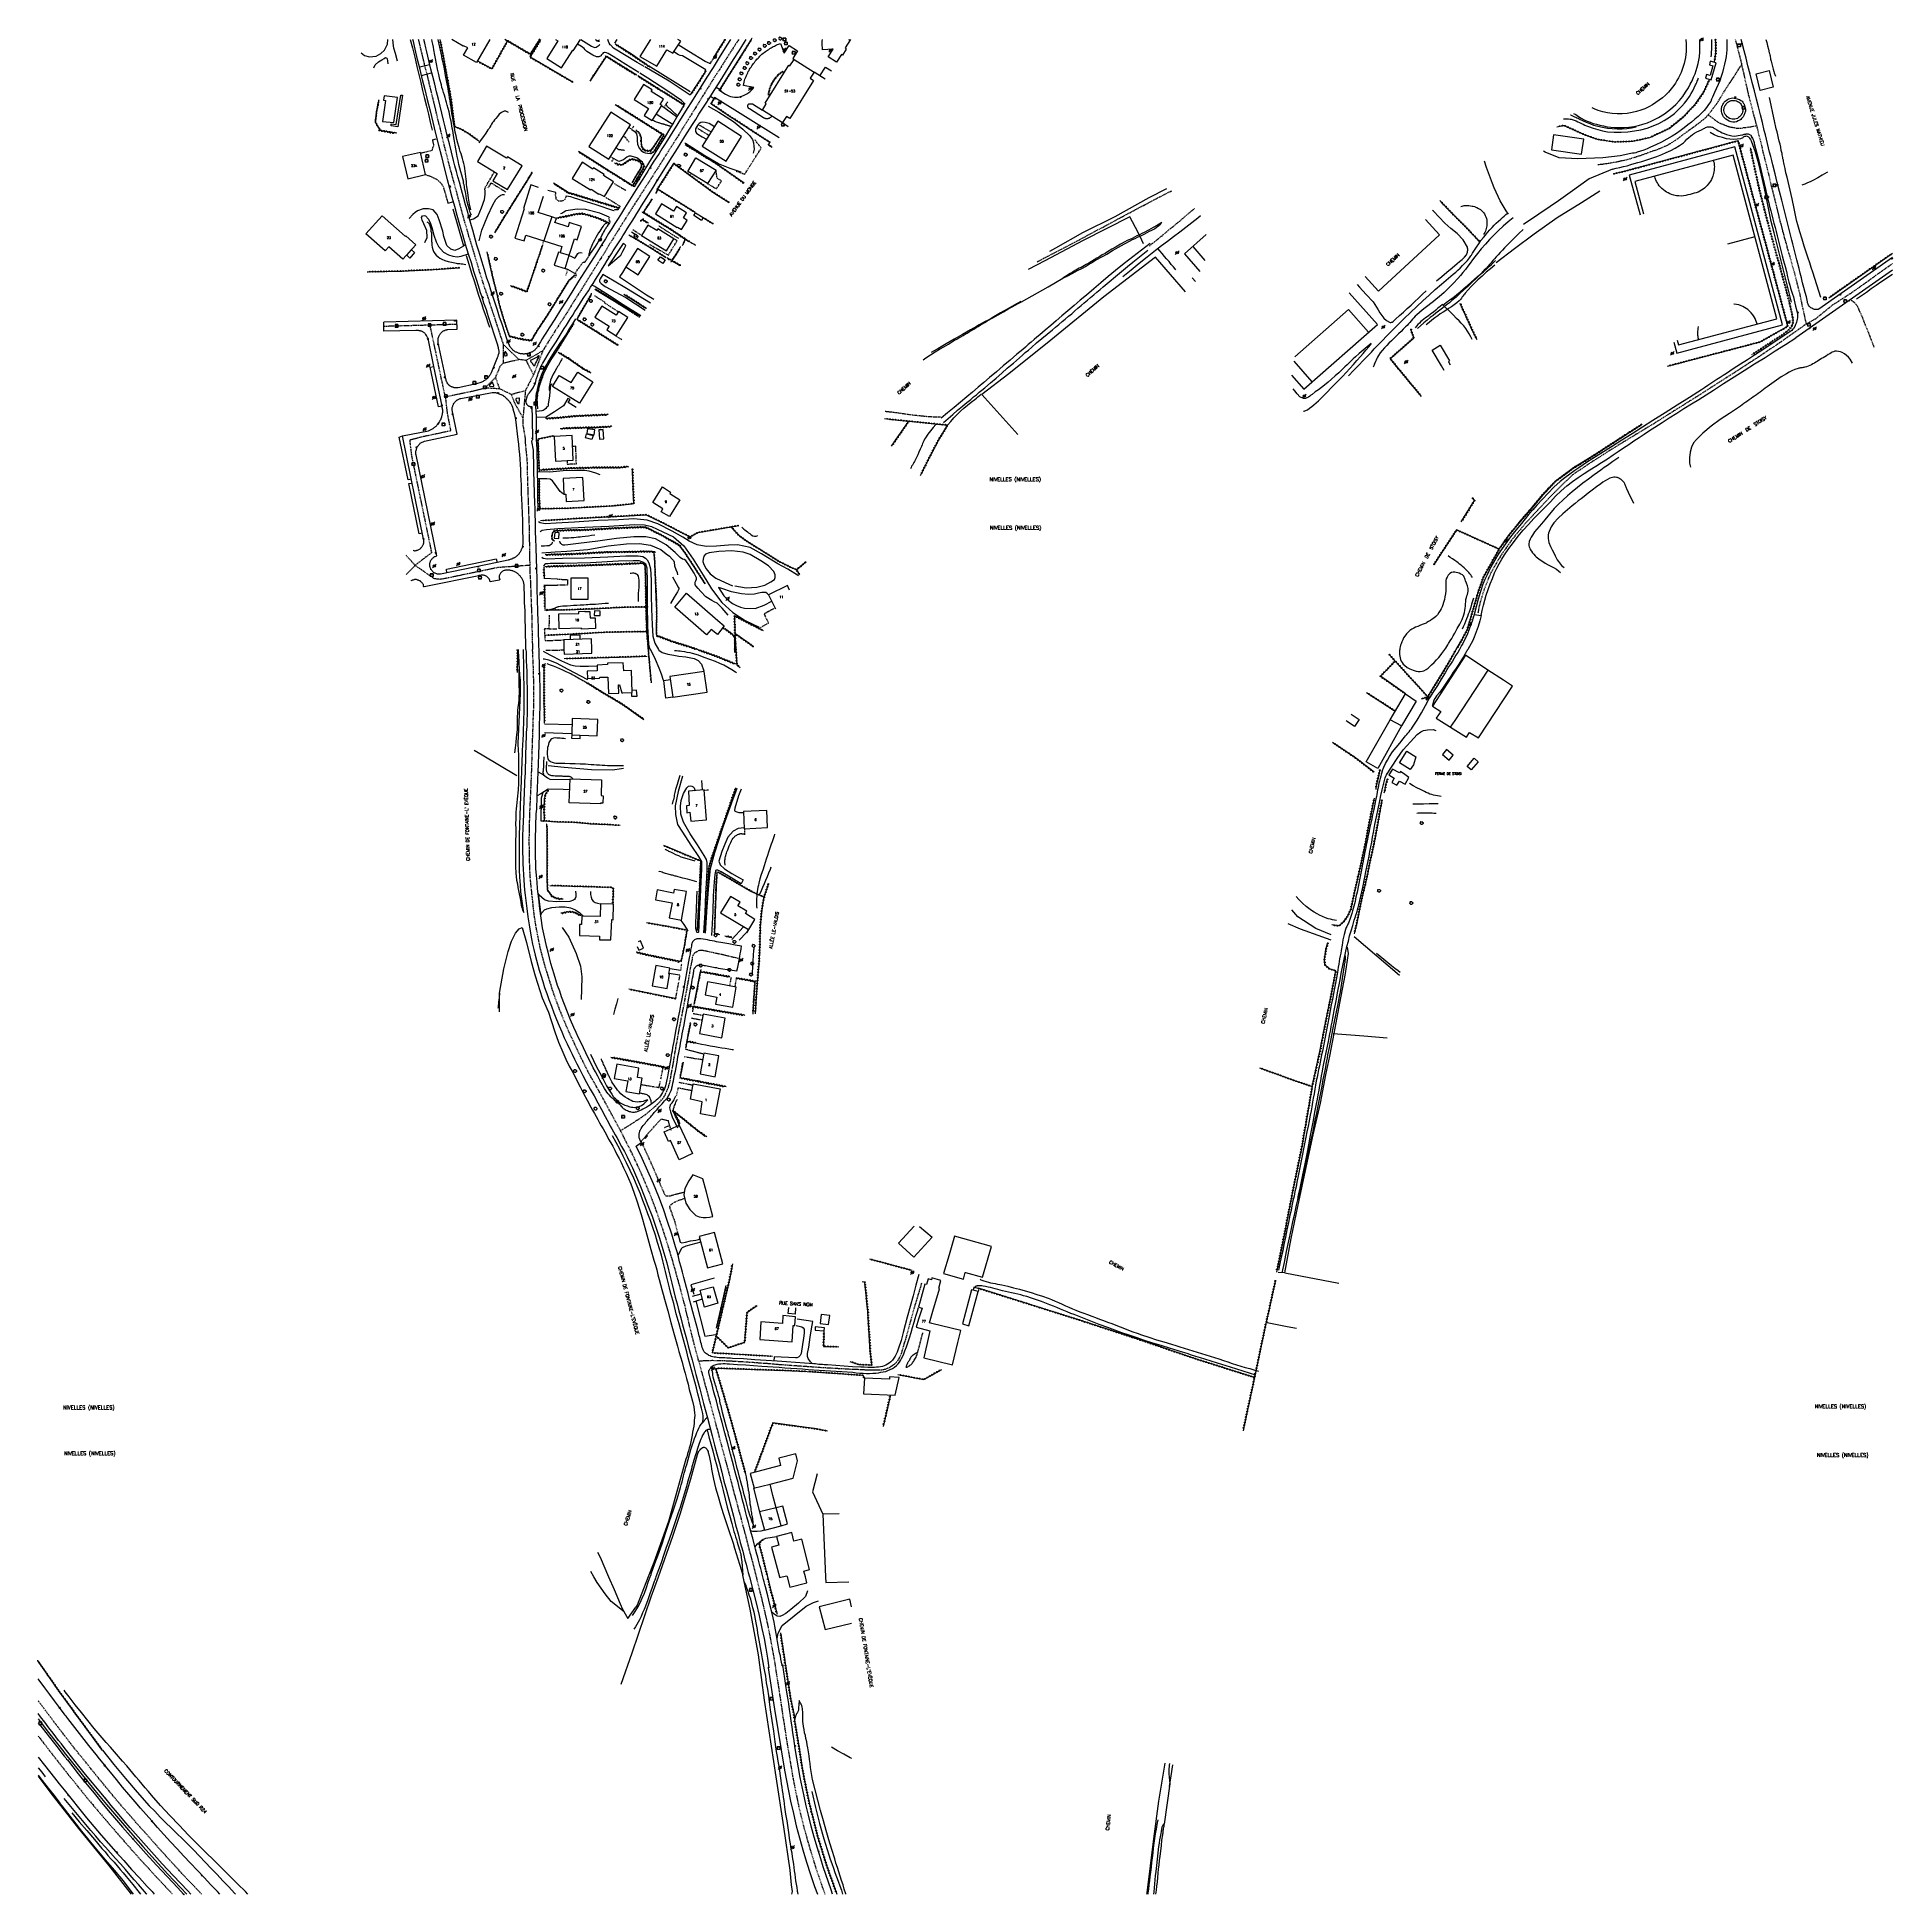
# Model space of a CAD drawing. Header units: millimetres. Extents: x 145999 to 147000, y 141000 to 142001.
import ezdxf
from ezdxf.enums import TextEntityAlignment as Align

# ---------------------------------------------------------------- set-up
doc = ezdxf.new("R2010")
doc.units = ezdxf.units.MM
doc.linetypes.add('DASHED', pattern=[0.75, 0.5, -0.25])
doc.layers.get('0').update_dxf_attribs({"linetype": 'CONTINUOUS'})
for name, color, linetype in [('W0001', 6, 'DASHED'), ('W0006', 2, 'CONTINUOUS'), ('W0008', 7, 'CONTINUOUS'), ('W0010', 4, 'CONTINUOUS'), ('W0014', 7, 'CONTINUOUS'), ('W0016', 2, 'CONTINUOUS'), ('W0017', 7, 'CONTINUOUS'), ('W0070', 7, 'DASHED'), ('W0071', 7, 'CONTINUOUS'), ('W0101', 7, 'CONTINUOUS'), ('W0104', 1, 'CONTINUOUS'), ('W0105', 7, 'CONTINUOUS'), ('W0112', 1, 'DASHED'), ('W0120', 7, 'CONTINUOUS'), ('W0211', 2, 'CONTINUOUS'), ('W0214', 2, 'CONTINUOUS'), ('W0220', 5, 'DASHED'), ('W0300', 7, 'CONTINUOUS'), ('W0310', 3, 'CONTINUOUS'), ('W0322', 7, 'CONTINUOUS'), ('W0323', 7, 'CONTINUOUS'), ('W0330', 7, 'CONTINUOUS'), ('W0333', 7, 'CONTINUOUS'), ('W0401', 7, 'CONTINUOUS'), ('W0420', 7, 'CONTINUOUS'), ('W0473', 7, 'CONTINUOUS'), ('W0515', 5, 'CONTINUOUS'), ('W0980', 7, 'CONTINUOUS'), ('W0984', 7, 'CONTINUOUS'), ('W0989', 7, 'CONTINUOUS'), ('W0991', 7, 'CONTINUOUS'), ('W1102', 7, 'CONTINUOUS')]:
    doc.layers.add(name, color=color, linetype=linetype)
doc.styles.get("Standard").update_dxf_attribs({"font": 'romans.shx', "width": 0.85})

# ---------------------------------------------------------------- blocks, each defined once
blk = doc.blocks.new('T473')
for p, q in [((-0.166667, 0.166667), (0.166667, -0.166667)), ((-0.166667, -0.166667), (0.166667, 0.166667)), ((0.500001, 0.500001), (1.000002, 1.000002)), ((-1.000002, -1.000002), (-0.500001, -0.500001))]:
    blk.add_line(p, q)
blk.add_ellipse((0, 0), major_axis=(0.471405, 0.471405), ratio=1, start_param=5.4977871438, end_param=11.780972451)
blk = doc.blocks.new('T401')
for p, q in [((-0.3, 0.3), (0, 0.3)), ((-0.3, -0.25), (-0.3, 0.3)), ((-0.3, 0.15), (0, 0.15)), ((-0.3, 0), (0, 0)), ((0, 0.3), (0, -0.25)), ((-0.3, -0.15), (0, -0.15)), ((-0.3, -0.25), (-0.3, -0.3)), ((-0.3, -0.3), (0, -0.3)), ((0, -0.3), (0, -0.25))]:
    blk.add_line(p, q)
blk = doc.blocks.new('T420')
for p, q in [((0.7, 0.7), (-0.8, 0.7)), ((-0.8, 0.7), (-0.8, -0.8)), ((0.7, 0.7), (0.7, -0.8)), ((0.7, -0.8), (-0.8, -0.8))]:
    blk.add_line(p, q)
blk.add_ellipse((0, 0), major_axis=(-0.53, 0.53), ratio=1, start_param=3.926991, end_param=10.210176)
blk = doc.blocks.new('T300')
for p, q in [((-0.8, 0.5), (-0.9, 0.3)), ((-0.9, 0.3), (-0.9, 0.2)), ((-0.9, 0.2), (-0.7, 0.1)), ((-0.7, 0.6), (-0.8, 0.5)), ((-0.8, -0.1), (-0.7, 0.1)), ((-0.6, 0.7), (-0.7, 0.6)), ((-0.7, 0.1), (-0.7, 0.1)), ((-0.5, 0.7), (-0.6, 0.7)), ((-0.3, 0.6), (-0.5, 0.7)), ((-0.3, 0.6), (-0.2, 0.7)), ((-0.2, 0.6), (-0.3, 0.6)), ((-0.2, 0.7), (-0.1, 0.8)), ((-0.1, 0.8), (0.1, 0.8)), ((0.1, 0.8), (0.2, 0.7)), ((0.2, 0.7), (0.3, 0.6)), ((0.3, 0.6), (0.4, 0.5)), ((0.5, 0.5), (0.3, 0.5)), ((0.4, 0.5), (0.4, 0.5)), ((0.6, 0.4), (0.5, 0.5)), ((0.6, 0.4), (0.7, 0.3)), ((0.7, 0.3), (0.7, 0.2)), ((0.7, 0.2), (0.7, 0.1)), ((0.7, 0.1), (0.7, -0.2)), ((-0.8, -0.2), (-0.8, -0.1)), ((-0.7, -0.3), (-0.8, -0.2)), ((-0.8, -0.2), (-0.8, -0.2)), ((-0.7, -0.4), (-0.7, -0.3)), ((-0.5, -0.5), (-0.7, -0.4)), ((-0.4, -0.5), (-0.5, -0.5)), ((-0.4, -0.5), (-0.3, -0.5)), ((-0.3, -0.5), (-0.3, -0.4)), ((-0.3, -0.6), (-0.3, -0.5)), ((-0.3, -0.5), (-0.3, -0.5)), ((-0.2, -0.7), (-0.3, -0.6)), ((-0.1, -0.8), (-0.2, -0.7)), ((0.1, -0.8), (-0.1, -0.8)), ((0.2, -0.7), (0.1, -0.8)), ((0.3, -0.5), (0.2, -0.5)), ((0.3, -0.6), (0.2, -0.7)), ((0.2, -0.7), (0.2, -0.7)), ((0.5, -0.4), (0.3, -0.5)), ((0.3, -0.5), (0.3, -0.6)), ((0.3, -0.5), (0.3, -0.5)), ((0.6, -0.3), (0.5, -0.4)), ((0.7, -0.2), (0.6, -0.3)), ((0.6, -0.3), (0.6, -0.3))]:
    blk.add_line(p, q)
blk = doc.blocks.new('t310o')
at = {"color": 0, "linetype": 'Continuous'}
for centre, start, end in [((-0.5, 0.4), 216.8699, 323.1304), ((0.5, -0.4), 36.8699, 143.1303)]:
    blk.add_arc(centre, 0.625, start, end, dxfattribs=at)
blk = doc.blocks.new('t323o')
at = {"color": 0, "linetype": 'Continuous'}
for radius in [0.25, 0.15]:
    blk.add_circle((0, 0), radius, dxfattribs=at)
blk = doc.blocks.new('t322o')
at = {"color": 0, "linetype": 'Continuous'}
for radius in [0.25, 0.15]:
    blk.add_circle((0, 0), radius, dxfattribs=at)
blk = doc.blocks.new('t220o')
at = {"color": 0, "linetype": 'Continuous'}
for p, q in [((-0.25, 0.25), (0.25, 0.25)), ((-0.25, -0.25), (0.25, -0.25))]:
    blk.add_line(p, q, dxfattribs=at)

msp = doc.modelspace()

# ---------------------------------------------------------------- linework, layer by layer
at = {"layer": 'W0001'}
for points in [[(146204.9, 142000), (146205, 141999.7), (146206, 141995.6), (146207, 141991.5), (146207.6, 141989), (146208.2, 141986.5), (146208.8, 141984), (146209.5, 141981.4), (146210.1, 141978.9), (146210.7, 141976.4), (146211.3, 141973.9), (146211.9, 141971.4), (146213.1, 141966.5), (146214.3, 141961.6), (146215.4, 141956.6), (146216.7, 141951.7), (146217.9, 141946.8), (146219.1, 141941.8), (146220.4, 141936.9), (146221.6, 141932), (146222.9, 141927.3), (146224.1, 141922.7), (146225.4, 141918.1), (146226.6, 141913.5), (146227.7, 141909.5), (146228.8, 141905.5), (146229.9, 141901.5), (146231.1, 141897.5), (146231.6, 141895.7), (146232.1, 141893.9), (146232.7, 141892.1), (146233.2, 141890.3), (146233.8, 141888.5), (146234.3, 141886.7), (146234.9, 141884.9), (146235.4, 141883), (146236.1, 141880.8), (146236.8, 141878.5), (146237.4, 141876.3), (146238.1, 141874), (146239.4, 141870), (146240.7, 141866), (146242.1, 141862), (146243.4, 141857.9), (146243.7, 141856.9), (146244.1, 141855.8), (146244.4, 141854.8), (146244.8, 141853.7), (146245.1, 141852.7), (146245.5, 141851.6), (146245.8, 141850.6), (146246.2, 141849.5), (146247.3, 141846), (146248.5, 141842.5), (146249.6, 141839), (146250.8, 141835.5)], [(146377.7, 142000), (146377.6, 141999.7), (146375.9, 141997.1), (146374.2, 141994.5), (146372.5, 141991.8), (146370.8, 141989.2), (146369.2, 141986.6), (146367.5, 141983.9), (146365.8, 141981.3), (146364.1, 141978.7), (146362.2, 141975.5), (146360.2, 141972.4), (146358.3, 141969.3), (146356.3, 141966.1), (146354.4, 141963), (146352.4, 141959.8), (146350.5, 141956.7), (146348.5, 141953.6), (146345.1, 141948), (146341.6, 141942.5), (146338.1, 141937), (146334.7, 141931.5), (146332.6, 141928.3), (146330.6, 141925.1), (146328.6, 141922), (146326.5, 141918.8), (146324.5, 141915.6), (146322.5, 141912.5), (146320.4, 141909.3), (146318.4, 141906.1), (146316.2, 141902.6), (146314, 141899.1), (146311.8, 141895.5), (146309.6, 141892), (146307.4, 141888.5), (146305.3, 141884.9), (146303.1, 141881.4), (146300.9, 141877.9), (146296.9, 141871.5), (146292.9, 141865.1), (146288.9, 141858.8), (146285, 141852.4), (146283.4, 141849.9), (146281.7, 141847.4), (146280.1, 141844.9), (146278.5, 141842.4), (146276.9, 141839.8), (146275.3, 141837.3), (146273.7, 141834.7), (146272.2, 141832.2)], [(146915.1, 142000), (146915.5, 141998.8), (146916.9, 141993.3), (146918.6, 141986.3)], [(146900.6, 141959.3), (146905.5, 141965.8), (146905.9, 141966.4), (146906.3, 141967.1), (146906.7, 141967.7), (146907.1, 141968.4), (146907.5, 141969), (146907.9, 141969.7), (146908.2, 141970.4), (146908.6, 141971), (146909.5, 141972.3), (146910.3, 141973.6), (146911.1, 141974.8), (146911.9, 141976.1), (146912.2, 141976.6), (146912.5, 141977), (146912.8, 141977.5), (146913.1, 141977.9), (146913.4, 141978.4), (146913.7, 141978.8), (146914, 141979.3), (146914.3, 141979.7), (146915.4, 141981.4), (146916.4, 141983), (146917.5, 141984.7), (146918.6, 141986.3)], [(146918.6, 141986.3), (146922.2, 141970.2), (146926.6, 141953.5)], [(146900.6, 141959.3), (146899.4, 141958.1), (146898.2, 141957), (146897, 141956), (146895.7, 141955), (146894.1, 141953.7), (146892.4, 141952.4), (146890.6, 141951.2), (146888.9, 141950), (146886.3, 141948.1), (146883.8, 141946.2), (146881.1, 141944.4), (146878.4, 141942.8), (146875.5, 141941.5), (146872.5, 141940.3), (146869.5, 141939.3), (146866.5, 141938.2), (146863.7, 141937.2), (146860.9, 141936.3), (146858, 141935.4), (146855.1, 141934.7), (146851.6, 141933.9), (146848.1, 141933.3), (146844.5, 141932.7), (146841, 141932.3)], [(146900.6, 141959.3), (146905.9, 141955.3), (146906.5, 141955), (146907.2, 141954.7), (146908, 141954.4), (146908.7, 141954.1), (146909.6, 141953.8), (146910.5, 141953.4), (146911.4, 141953.1), (146912.3, 141952.8), (146913.4, 141952.6), (146914.5, 141952.4), (146915.6, 141952.2), (146916.8, 141952.1), (146917.7, 141952.1), (146918.7, 141952.2), (146919.6, 141952.4), (146920.6, 141952.5), (146922.1, 141952.7), (146923.6, 141952.9), (146925.1, 141953.2), (146926.6, 141953.5)], [(146926.6, 141953.5), (146928, 141947.7), (146928.7, 141945.2), (146929.3, 141942.7), (146929.9, 141940.1), (146930.5, 141937.6), (146931.1, 141935.1), (146931.8, 141932.6), (146932.4, 141930.1), (146933, 141927.6), (146934.9, 141919.8), (146936.8, 141912.1), (146938.7, 141904.3), (146940.7, 141896.6), (146941.2, 141894.9), (146941.6, 141893.2), (146942.1, 141891.5), (146942.6, 141889.8), (146943, 141888.1), (146943.5, 141886.4), (146944, 141884.7), (146944.5, 141883), (146945.7, 141878.7), (146946.9, 141874.4), (146948, 141870.2), (146949.1, 141865.9), (146949.4, 141864.5), (146949.8, 141863.1), (146950.1, 141861.6), (146950.4, 141860.2), (146950.7, 141858.8), (146951, 141857.4), (146951.2, 141856), (146951.6, 141854.6), (146953.4, 141846.5)], [(146953.4, 141846.5), (146958.5, 141849.4), (146967.8, 141856.9), (146971.1, 141859), (146974.5, 141861.2), (146977.8, 141863.4), (146981.1, 141865.6), (146982.7, 141866.8), (146984.4, 141868), (146986.1, 141869.2), (146987.7, 141870.4), (146989.4, 141871.6), (146991, 141872.8), (146992.7, 141874), (146994.4, 141875.2), (146996, 141876.3), (146997.5, 141877.4), (146999.1, 141878.5), (147000, 141879.2)], [(146211.3, 141845.9), (146186.3, 141845.2)], [(146225.9, 141846.3), (146211.3, 141845.9)], [(146219.5, 141807.3), (146211.3, 141845.9)], [(146953.4, 141846.5), (146940.1, 141837.1), (146936, 141834.3), (146931.9, 141831.6), (146927.8, 141828.8), (146923.6, 141826.1), (146918.1, 141822.5), (146912.6, 141819), (146907.1, 141815.5), (146901.6, 141812), (146902.7, 141812.7), (146894.8, 141807.6), (146886.8, 141802.6), (146878.8, 141797.6), (146870.9, 141792.6), (146867.7, 141790.7), (146864.6, 141788.8), (146861.5, 141786.9), (146858.3, 141785), (146855.2, 141783.1), (146852.1, 141781.2), (146848.9, 141779.2), (146845.8, 141777.3), (146841.2, 141774.3), (146836.5, 141771.3), (146831.9, 141768.2), (146827.3, 141765.2), (146822.5, 141760.5), (146817.8, 141755.8), (146813.2, 141751), (146808.6, 141746.2), (146805, 141742.2), (146801.4, 141738.3), (146797.9, 141734.2), (146794.5, 141729.9), (146791.6, 141725.8), (146788.7, 141721.6), (146786.1, 141717.2), (146783.6, 141712.7), (146782.1, 141709.5), (146780.8, 141706.1), (146779.5, 141702.7), (146778.4, 141699.3), (146777.8, 141697.1), (146777.2, 141694.9), (146776.7, 141692.6), (146776.3, 141690.4)], [(146250.8, 141835.5), (146250.7, 141825.5)], [(146259.1, 141827.4), (146250.8, 141835.5)], [(146263, 141826.9), (146272.2, 141832.2)], [(146272.2, 141832.2), (146267.1, 141819.2)], [(146250.7, 141825.5), (146249, 141823.7), (146246.5, 141817.7)], [(146250.7, 141825.5), (146259.1, 141827.4)], [(146263, 141826.9), (146259.1, 141827.4)], [(146263, 141826.9), (146267.1, 141819.2)], [(146219.5, 141807.3), (146237.1, 141811), (146241.2, 141812.2)], [(146246.5, 141817.7), (146241.2, 141812.2)], [(146241.2, 141812.2), (146248.8, 141811.7)], [(146246.5, 141817.7), (146248.8, 141811.7)], [(146248.8, 141811.7), (146255.1, 141808.6)], [(146255.1, 141808.6), (146262.7, 141810.7)], [(146262.7, 141810.7), (146261.4, 141796)], [(146267.1, 141819.2), (146262.7, 141810.7)], [(146219.5, 141807.3), (146220.5, 141798.5), (146222.4, 141788.9), (146207.8, 141785.8), (146200.3, 141783.9), (146201.3, 141775.4), (146212.1, 141723.2), (146203.2, 141716.4)], [(146261.4, 141796), (146257.3, 141803.2), (146255.1, 141808.6)], [(146261.4, 141796), (146261.4, 141791.8), (146262.5, 141785.2), (146262.6, 141783.2), (146262.7, 141781.3), (146262.9, 141779.4), (146263.1, 141777.4), (146263.3, 141775.5), (146263.5, 141773.6), (146263.6, 141771.6), (146263.7, 141769.7), (146263.7, 141766.4), (146263.8, 141763), (146263.9, 141759.7), (146264, 141756.4), (146264.1, 141753.6), (146264.2, 141750.8), (146264.3, 141748), (146264.4, 141745.2), (146264.5, 141742.4), (146264.6, 141739.6), (146264.7, 141736.8), (146264.8, 141734), (146264.8, 141731.8), (146264.8, 141729.6), (146264.9, 141727.4), (146264.9, 141725.2), (146264.9, 141723), (146265, 141720.8), (146265, 141718.6), (146265.1, 141716.4)], [(146203.2, 141716.4), (146198.4, 141721.8)], [(146198.5, 141711.5), (146203.2, 141716.4)], [(146265.1, 141716.4), (146247.9, 141715.2), (146217.6, 141708.9), (146217, 141708.9), (146216.5, 141708.8), (146215.9, 141708.9), (146215.3, 141708.9), (146214.9, 141709), (146214.4, 141709.1), (146213.9, 141709.2), (146213.4, 141709.3), (146203.2, 141716.4)], [(146265.1, 141716.4), (146265.1, 141713.6), (146265.2, 141710.9), (146265.4, 141708.1), (146265.5, 141705.3), (146265.6, 141702.5), (146265.7, 141699.7), (146265.8, 141697), (146265.9, 141694.2), (146266, 141692), (146266.1, 141689.7), (146266.1, 141687.5), (146266.2, 141685.2), (146266.2, 141683), (146266.3, 141680.8), (146266.3, 141678.5), (146266.4, 141676.3), (146266.4, 141675), (146266.5, 141673.7), (146266.5, 141672.3), (146266.6, 141671)], [(146314, 141411.6), (146309.6, 141419.7), (146307.9, 141422.8), (146306.2, 141426), (146304.5, 141429.1), (146302.8, 141432.2), (146302, 141433.6), (146301.2, 141435.1), (146300.3, 141436.6), (146299.5, 141438.1), (146298.7, 141439.5), (146297.8, 141441), (146297, 141442.5), (146296.2, 141444), (146294.6, 141447.2), (146293, 141450.4), (146291.4, 141453.7), (146289.9, 141456.9), (146288.4, 141460.2), (146286.8, 141463.5), (146285.4, 141466.8), (146283.9, 141470.1), (146282.5, 141473.6), (146281.1, 141477), (146279.8, 141480.5), (146278.5, 141484), (146277.2, 141487.9), (146276, 141491.7), (146274.8, 141495.6), (146273.6, 141499.4), (146272.8, 141502.1), (146272.1, 141504.8), (146271.4, 141507.5), (146270.7, 141510.2), (146270, 141513.8), (146269.3, 141517.3), (146268.6, 141520.9), (146268, 141524.5), (146267.5, 141527.8), (146267.1, 141531.2), (146266.8, 141534.5), (146266.4, 141537.8), (146266.1, 141540.6), (146265.8, 141543.4), (146265.5, 141546.2), (146265.3, 141549), (146265.1, 141552.4), (146265, 141555.8), (146264.9, 141559.2), (146264.9, 141562.6), (146264.9, 141564.4), (146264.8, 141566.1), (146264.8, 141567.9), (146264.8, 141569.6), (146264.9, 141571.4), (146264.9, 141573.1), (146264.9, 141574.9), (146264.9, 141576.6), (146265, 141578.7), (146265.1, 141580.8), (146265.1, 141582.9), (146265.2, 141585), (146265.3, 141587.1), (146265.4, 141589.2), (146265.5, 141591.3), (146265.6, 141593.4), (146265.8, 141598.2), (146266, 141603), (146266.2, 141607.8), (146266.3, 141612.5), (146266.4, 141615.8), (146266.5, 141619), (146266.6, 141622.3), (146266.7, 141625.5), (146266.9, 141629.9), (146267, 141634.3), (146267.2, 141638.8), (146267.3, 141643.2), (146267.3, 141647), (146267.2, 141650.8), (146267.2, 141654.7), (146267.1, 141658.5), (146267, 141661.6), (146266.9, 141664.8), (146266.7, 141667.9), (146266.6, 141671)], [(146314, 141411.6), (146321.3, 141416.1), (146322.4, 141416.9), (146323.5, 141417.6), (146324.7, 141418.3), (146325.7, 141419.1), (146327, 141420), (146328.2, 141420.9), (146329.4, 141421.9), (146330.6, 141422.9), (146332.2, 141424.3), (146333.8, 141425.7), (146335.3, 141427.2), (146336.7, 141428.8), (146337.4, 141429.7), (146338, 141430.8), (146338.5, 141431.8), (146339, 141432.9), (146339.4, 141433.9), (146339.8, 141434.9), (146340.1, 141436), (146340.4, 141437), (146340.8, 141438.6), (146341.1, 141440.1), (146341.3, 141441.7), (146341.6, 141443.2), (146342, 141445.3), (146342.4, 141447.3), (146342.7, 141449.4), (146343.1, 141451.5), (146343.4, 141453.6), (146343.8, 141455.7), (146344.1, 141457.7), (146344.5, 141459.8), (146345, 141462.3), (146345.4, 141464.9), (146345.9, 141467.4), (146346.4, 141469.9), (146346.8, 141472), (146347.2, 141474), (146347.6, 141476), (146348, 141478.1), (146348.4, 141480.1), (146348.8, 141482.2), (146349.1, 141484.2), (146349.5, 141486.2), (146349.8, 141487.5), (146350, 141488.8), (146350.2, 141490.1), (146350.4, 141491.3), (146350.7, 141492.6), (146350.9, 141493.9), (146351.1, 141495.2), (146351.3, 141496.4), (146351.6, 141498.1), (146351.9, 141499.7), (146352.2, 141501.4), (146352.6, 141503), (146352.8, 141504), (146352.9, 141505.1), (146353.2, 141506.1), (146353.7, 141507.1), (146354.1, 141507.5), (146354.7, 141507.9), (146355.3, 141508.2), (146355.8, 141508.5), (146356.1, 141508.7), (146356.4, 141508.8), (146356.7, 141509), (146357.1, 141509), (146357.5, 141509), (146358, 141509), (146358.4, 141508.9), (146358.8, 141508.8), (146359.9, 141508.6), (146361, 141508.4), (146362.1, 141508.1), (146363.2, 141507.9), (146364.9, 141507.5), (146366.6, 141507.1), (146368.3, 141506.8), (146369.9, 141506.4), (146372, 141505.9), (146374, 141505.4), (146376.1, 141504.9), (146378.1, 141504.4)], [(146356.2, 141287.2), (146352.5, 141301.4), (146352, 141303.6), (146351.4, 141305.8), (146350.9, 141308.1), (146350.4, 141310.3), (146349.8, 141312.5), (146349.3, 141314.7), (146348.8, 141317), (146348.2, 141319.2), (146346.7, 141324.9), (146345.2, 141330.5), (146343.6, 141336.2), (146342, 141341.8), (146340.3, 141347.5), (146338.6, 141353), (146336.8, 141358.6), (146334.8, 141364.2), (146332.8, 141369.9), (146330.6, 141375.7), (146328.3, 141381.3), (146325.9, 141387), (146323.1, 141393.2), (146320.2, 141399.4), (146317.1, 141405.5), (146314, 141411.6)], [(146476.3, 141329.4), (146475, 141324.8), (146473.6, 141320.2), (146472.2, 141315.6), (146470.9, 141310.9), (146470.4, 141308.9), (146469.8, 141307), (146469.3, 141305), (146468.7, 141303), (146468.2, 141301), (146467.6, 141299), (146467, 141297), (146466.4, 141295.1), (146465.9, 141293.2), (146465.3, 141291.3), (146464.6, 141289.5), (146463.6, 141287.8), (146462.9, 141286.8), (146462, 141285.9), (146461, 141285.1), (146459.9, 141284.4), (146458.9, 141283.8), (146457.8, 141283.3), (146456.7, 141282.9), (146455.6, 141282.6), (146454, 141282.4), (146452.4, 141282.4), (146450.8, 141282.4), (146449.2, 141282.5), (146446.3, 141282.5), (146443.5, 141282.7), (146440.7, 141282.8), (146437.9, 141282.9), (146430.8, 141283.3), (146423.7, 141283.7), (146416.7, 141284.2), (146409.6, 141284.7), (146406.2, 141284.9), (146402.9, 141285.2), (146399.6, 141285.4), (146396.2, 141285.7), (146392.9, 141286), (146389.5, 141286.2), (146386.2, 141286.5), (146382.8, 141286.7), (146377.9, 141287), (146373, 141287.3), (146368.1, 141287.5), (146363.2, 141287.6), (146361.5, 141287.5), (146359.7, 141287.5), (146358, 141287.4), (146356.2, 141287.2)], [(146356.2, 141287.2), (146363.9, 141258.8), (146366.1, 141250.6), (146368.3, 141242.3), (146370.5, 141234.1), (146372.7, 141225.9), (146374.8, 141217.9), (146376.9, 141210), (146379.1, 141202), (146381.2, 141194), (146382.7, 141188.3), (146384.2, 141182.5), (146385.7, 141176.8), (146387.2, 141171)], [(146387.2, 141171), (146387.3, 141170.6), (146387.4, 141170.3), (146387.5, 141169.9), (146387.6, 141169.5), (146389.5, 141161.7), (146391.3, 141154), (146393.1, 141146.2), (146394.7, 141138.3), (146395.9, 141131.7), (146397.1, 141125), (146398.1, 141118.3), (146399.2, 141111.7), (146399.8, 141107.6), (146400.4, 141103.5), (146401, 141099.5), (146401.6, 141095.4), (146402.3, 141091.3), (146402.9, 141087.2), (146403.5, 141083.2), (146404.2, 141079.1), (146405.5, 141071.3), (146406.8, 141063.6), (146408.3, 141055.9), (146409.9, 141048.2), (146411.4, 141041.7), (146413.1, 141035.2), (146414.9, 141028.7), (146416.8, 141022.3), (146418.1, 141018), (146419.4, 141013.8), (146420.9, 141009.5), (146422.3, 141005.3), (146424.2, 141000)], [(146014, 141085.7), (146012.8, 141087.2), (146011.6, 141088.7), (146010.5, 141090.2), (146009.3, 141091.8), (146003.9, 141099), (146000, 141104.2)], [(146000, 141085.2), (146001.1, 141083.8), (146004.3, 141079.6), (146007.5, 141075.5), (146010.7, 141071.3), (146014, 141067.2)], [(146088.1, 141000), (146085.4, 141002.8), (146080.7, 141007.7), (146076.1, 141012.6), (146071.9, 141017.2), (146067.7, 141021.8), (146063.5, 141026.5), (146059.4, 141031.1), (146054.8, 141036.2), (146050.3, 141041.4), (146045.8, 141046.5), (146041.4, 141051.7), (146038.1, 141055.7), (146034.8, 141059.7), (146031.5, 141063.7), (146028.3, 141067.7), (146024.7, 141072.2), (146021.1, 141076.6), (146017.5, 141081.1), (146014, 141085.7)], [(146014, 141067.2), (146014.8, 141066.2), (146015.6, 141065.2), (146016.4, 141064.1), (146017.3, 141063.1), (146021.3, 141058.1), (146025.3, 141053.1), (146029.4, 141048.2), (146033.6, 141043.2), (146037.8, 141038.3), (146042.1, 141033.3), (146046.4, 141028.4), (146050.7, 141023.5), (146055, 141018.7), (146059.4, 141013.9), (146063.8, 141009.1), (146068.2, 141004.4), (146072.3, 141000)]]:
    msp.add_lwpolyline(points, dxfattribs=at)
at = {"layer": 'W0006'}
for points in [[(146217.8, 141802.2), (146215.8, 141801.9), (146211.4, 141823.2), (146213.3, 141823.7)], [(146201.2, 141762.8), (146199.4, 141762.5), (146194.7, 141785.6), (146196.5, 141786.2)], [(146207.2, 141733.7), (146205.4, 141733.4), (146199.8, 141760.5), (146201.6, 141760.8)], [(146220.4, 141712.4), (146220.1, 141714.4), (146246.9, 141719.9), (146247.4, 141717.9)]]:
    msp.add_lwpolyline(points, dxfattribs=at)
at = {"layer": 'W0008'}
for points in [[(146291.4, 141869.7), (146288.2, 141864.6), (146285, 141859.4), (146281.7, 141854.2), (146278.5, 141849.1), (146277.5, 141847.5), (146276.6, 141846), (146275.6, 141844.5), (146274.6, 141843), (146273.7, 141841.5), (146272.7, 141840), (146271.8, 141838.5), (146270.8, 141836.9), (146269.6, 141835), (146269.5, 141834.7), (146269.4, 141834.5), (146269.3, 141834.3), (146269.1, 141834.1), (146268.9, 141833.7), (146268.6, 141833.4), (146268.3, 141833.1), (146268, 141832.8), (146267.8, 141832.5), (146267.5, 141832.3), (146267.2, 141832), (146266.9, 141831.8), (146266.6, 141831.6), (146266.2, 141831.4), (146265.9, 141831.3), (146265.5, 141831.1), (146265.2, 141831), (146264.8, 141830.9), (146264.5, 141830.7), (146264.1, 141830.6), (146263.7, 141830.5), (146263.3, 141830.5), (146262.9, 141830.4), (146262.4, 141830.4), (146262.1, 141830.3), (146261.7, 141830.3), (146261.3, 141830.4), (146260.9, 141830.4), (146260.5, 141830.5), (146260.1, 141830.5), (146259.7, 141830.6), (146259.3, 141830.7), (146258.9, 141830.8), (146258.6, 141830.9), (146258.2, 141831.1), (146257.9, 141831.3), (146257.5, 141831.4), (146257.2, 141831.6), (146256.8, 141831.8), (146256.5, 141832.1), (146256.2, 141832.3), (146255.9, 141832.6), (146255.6, 141832.9), (146255.4, 141833.2), (146255.1, 141833.5), (146254.9, 141833.8), (146254.6, 141834.1), (146254.4, 141834.4), (146254.3, 141834.6), (146254.2, 141834.8), (146254.1, 141835), (146254.1, 141835.1), (146254, 141835.3), (146253.9, 141835.5), (146253.8, 141835.7), (146253.7, 141835.8), (146253.7, 141835.9), (146253.6, 141836.1), (146253.6, 141836.2), (146253.5, 141836.3), (146253.4, 141836.4), (146253.4, 141836.5), (146253.3, 141836.6), (146253.3, 141836.7), (146252.9, 141838), (146250.1, 141846.5), (146248.8, 141850.2), (146247.6, 141854), (146246.4, 141857.8), (146245.2, 141861.5), (146244.1, 141864.8), (146243.1, 141868), (146242, 141871.3), (146241, 141874.5), (146240.1, 141877.5), (146239.2, 141880.4), (146238.3, 141883.4), (146237.4, 141886.4), (146236.6, 141889), (146235.8, 141891.7), (146235, 141894.4), (146234.3, 141897.1), (146233.6, 141899.5), (146232.9, 141901.9), (146232.2, 141904.4), (146231.6, 141906.8), (146230.4, 141910.8), (146229.3, 141914.9), (146228.2, 141918.9), (146227.1, 141923), (146226.3, 141925.9), (146225.5, 141928.8), (146224.7, 141931.8), (146224, 141934.7), (146222.8, 141939.2), (146221.7, 141943.7), (146220.6, 141948.2), (146219.4, 141952.8), (146218.5, 141956.5), (146217.6, 141960.2), (146216.7, 141963.9), (146215.8, 141967.7), (146214.8, 141971.7), (146213.8, 141975.8), (146212.8, 141979.9), (146211.8, 141984), (146211.2, 141986.3), (146210.7, 141988.6), (146210.1, 141990.9), (146209.6, 141993.2), (146209, 141995.5), (146208.5, 141997.9), (146207.9, 142000)], [(146359.9, 141965), (146362.2, 141968.7), (146364.5, 141972.4), (146366.8, 141976.1), (146369.1, 141979.8), (146372, 141984.5), (146375, 141989.2), (146377.9, 141993.8), (146380.8, 141998.5), (146381.8, 142000)], [(146367.1, 141972.7), (146370.6, 141970.5), (146372.4, 141969.6), (146373.4, 141969.2), (146375.4, 141968.9), (146377.4, 141968.9), (146378.4, 141969.1), (146380.3, 141969.7), (146382.1, 141970.6), (146383.8, 141971.7), (146385.2, 141973.1), (146385.9, 141974), (146380.3, 141975.1), (146380.9, 141977.8), (146381.1, 141978.5), (146381.4, 141979.2), (146381.7, 141979.9), (146382, 141980.6), (146382.3, 141981.3), (146382.6, 141981.9), (146382.9, 141982.6), (146383.3, 141983.2), (146383.6, 141983.9), (146384, 141984.5), (146384.4, 141985.1), (146384.8, 141985.8), (146385.3, 141986.4), (146385.7, 141987), (146386.2, 141987.6), (146386.6, 141988.2), (146387.1, 141988.8), (146387.6, 141989.3), (146388.2, 141989.9), (146388.7, 141990.4), (146389.2, 141990.9), (146389.7, 141991.5), (146390.3, 141992), (146390.9, 141992.5), (146391.5, 141992.9), (146392.1, 141993.4), (146392.7, 141993.8), (146393.3, 141994.2), (146393.9, 141994.6), (146394.5, 141995), (146395.2, 141995.4), (146395.8, 141995.8), (146396.4, 141996.1), (146397, 141996.4), (146397.6, 141996.7), (146398.2, 141997), (146400.3, 141997.8), (146402.3, 141992.5), (146405, 141996.7), (146409.5, 141993.8), (146406.9, 141989.6), (146407.6, 141989.2)], [(146954.1, 141858.5), (146953.5, 141861.1), (146952.8, 141863.6), (146952.2, 141866.2), (146951.5, 141868.8), (146950.9, 141871.4), (146950.2, 141873.9), (146949.6, 141876.5), (146948.9, 141879.1), (146948.4, 141881.2), (146947.8, 141883.3), (146947.3, 141885.4), (146946.8, 141887.6), (146946.2, 141889.7), (146945.7, 141891.8), (146945.2, 141893.9), (146944.6, 141896), (146944.1, 141898.2), (146943.5, 141900.4), (146943, 141902.5), (146942.4, 141904.7), (146941.9, 141906.8), (146941.3, 141909), (146940.8, 141911.1), (146940.3, 141913.3), (146939, 141918), (146937.8, 141922.8), (146936.6, 141927.5), (146935.4, 141932.3), (146934.9, 141934.6), (146934.3, 141936.9), (146933.7, 141939.2), (146933.1, 141941.6), (146932.6, 141943.9), (146932, 141946.2), (146931.4, 141948.5), (146930.8, 141950.8), (146929.8, 141955.1), (146928.7, 141959.3), (146927.7, 141963.6), (146926.6, 141967.8), (146925.5, 141972.3), (146924.3, 141976.8), (146923.2, 141981.3), (146922, 141985.8), (146921, 141989.8), (146920, 141993.9), (146918.9, 141997.9), (146918.4, 142000)], [(146399.6, 141946.9), (146364.6, 141968.7)], [(146395.5, 141958.6), (146395.4, 141958.5), (146395.3, 141958.3), (146395.2, 141958.1), (146395.1, 141958), (146394.9, 141957.8), (146394.6, 141957.7), (146394.4, 141957.6), (146394.2, 141957.4), (146393.9, 141957.3), (146393.7, 141957.3), (146393.5, 141957.2), (146393.2, 141957.2), (146392.9, 141957.2), (146392.7, 141957.2), (146392.4, 141957.2), (146392.1, 141957.3), (146391.9, 141957.4), (146391.7, 141957.5), (146391.4, 141957.6), (146391.2, 141957.7), (146383.5, 141962.5), (146383.4, 141962.5), (146383.3, 141962.6), (146383.2, 141962.7), (146383.1, 141962.8), (146383, 141963), (146382.8, 141963.2), (146382.7, 141963.5), (146382.7, 141963.7), (146382.6, 141963.9), (146382.6, 141964), (146382.6, 141964.1), (146382.6, 141964.3), (146382.7, 141964.4), (146382.7, 141964.5), (146382.8, 141964.7), (146382.8, 141964.8), (146383.2, 141965.3), (146385.2, 141965.3), (146390.5, 141961.9)], [(146901.9, 141966.5), (146900.8, 141964.9), (146899.6, 141963.3), (146898.3, 141961.7), (146896.9, 141960.2), (146895.2, 141958.5), (146893.4, 141956.9), (146891.5, 141955.4), (146889.6, 141953.9), (146887.6, 141952.3), (146885.5, 141950.7), (146883.4, 141949.2), (146881.2, 141947.8), (146878.3, 141946.2), (146875.4, 141944.6), (146872.4, 141943.1), (146869.4, 141941.8)], [(146848.9, 141930.1), (146850.9, 141930.5), (146852.9, 141931), (146854.8, 141931.4), (146856.8, 141931.9), (146858.8, 141932.5), (146860.7, 141933), (146862.7, 141933.6), (146864.7, 141934.2), (146867.4, 141935.1), (146870.1, 141935.9), (146872.8, 141936.8), (146875.5, 141937.9), (146877.9, 141939), (146880.4, 141940.1), (146882.8, 141941.4), (146885.1, 141942.7), (146886.1, 141943.5), (146887.2, 141944.3), (146888.1, 141945.2), (146889.1, 141946.1), (146890.1, 141947), (146891.1, 141947.8), (146892.1, 141948.7), (146893.2, 141949.4), (146894.4, 141950.1), (146895.7, 141950.7), (146896.9, 141951.3), (146898.2, 141951.9), (146898.7, 141952.1), (146899.1, 141952.4), (146899.6, 141952.6), (146900.2, 141952.8), (146900.8, 141952.9), (146901.4, 141952.9), (146902, 141952.9), (146902.5, 141952.7), (146902.9, 141952.6), (146903.3, 141952.4), (146903.6, 141952.2), (146904, 141952), (146904.3, 141951.8), (146904.6, 141951.6), (146904.9, 141951.4), (146905.3, 141951.2), (146906.2, 141950.6), (146907.2, 141950.1), (146908.1, 141949.6), (146909.1, 141949.2), (146910.5, 141948.7), (146911.9, 141948.3), (146913.3, 141948), (146914.8, 141947.8), (146915.8, 141947.9), (146916.8, 141948.1), (146917.8, 141948.3), (146918.7, 141948.5), (146919, 141948.5), (146919.3, 141948.6), (146919.6, 141948.7), (146919.9, 141948.8), (146920.2, 141948.8), (146920.5, 141948.9), (146920.8, 141948.9), (146921.1, 141949), (146921.4, 141949), (146921.6, 141949), (146921.9, 141949), (146922.1, 141949), (146922.5, 141948.9), (146922.9, 141948.7), (146923.2, 141948.5), (146923.5, 141948.3), (146923.7, 141948.1), (146923.8, 141948), (146923.8, 141947.8), (146923.9, 141947.7), (146924.2, 141947.2), (146924.4, 141946.8), (146924.6, 141946.3), (146924.8, 141945.9), (146925, 141945.4), (146925.1, 141944.9), (146925.3, 141944.4), (146925.4, 141943.8)], [(146869.4, 141941.8), (146867.7, 141941), (146865.9, 141940.3), (146864.1, 141939.7), (146862.3, 141939.2), (146861.5, 141938.9), (146860.6, 141938.7), (146859.7, 141938.6), (146858.8, 141938.5)], [(146925.4, 141943.8), (146926.6, 141939.2), (146927.8, 141934.5), (146929, 141929.8), (146930.1, 141925.1), (146930.6, 141923.2), (146931, 141921.3), (146931.5, 141919.4), (146931.9, 141917.5), (146932.4, 141915.6), (146932.8, 141913.7), (146933.3, 141911.8), (146933.7, 141909.8), (146934.3, 141907.6), (146934.9, 141905.4), (146935.4, 141903.1), (146936, 141900.9), (146936.6, 141898.6), (146937.2, 141896.4), (146937.8, 141894.1), (146938.3, 141891.9), (146939.1, 141889), (146939.8, 141886.2), (146940.5, 141883.3), (146941.2, 141880.5), (146942, 141877.6), (146942.7, 141874.8), (146943.4, 141871.9), (146944.1, 141869.1), (146944.6, 141867.5), (146945, 141865.9), (146945.5, 141864.3), (146946, 141862.7), (146946.5, 141861.1), (146946.9, 141859.4), (146947.3, 141857.8), (146947.7, 141856.2)], [(147000, 141882.3), (146960.2, 141854.6), (146959.9, 141854.4), (146959.5, 141854.3), (146959.1, 141854.3), (146958.7, 141854.3), (146958.2, 141854.3), (146957.8, 141854.4), (146957.4, 141854.5), (146957, 141854.7), (146956.4, 141855), (146955.9, 141855.3), (146955.4, 141855.7), (146955, 141856.2), (146954.6, 141856.7), (146954.4, 141857.3), (146954.2, 141857.9), (146954.1, 141858.5)], [(147000, 141875.5), (146947.8, 141839.1)], [(146947.7, 141856.2), (146948.5, 141853), (146948.7, 141852.2), (146948.7, 141851.4), (146948.7, 141850.6), (146948.7, 141849.8), (146948.6, 141849.1), (146948.4, 141848.3), (146948.2, 141847.6), (146948, 141846.9), (146947.7, 141846.3), (146947.5, 141845.7), (146947.2, 141845.1), (146946.8, 141844.5), (146946.5, 141844), (146946.1, 141843.6), (146945.6, 141843.1), (146945.1, 141842.7)], [(146247.4, 141835.8), (146248, 141833.8), (146248.1, 141833.4), (146248.2, 141833), (146248.2, 141832.6), (146248.3, 141832.2), (146248.3, 141831.8), (146248.3, 141831.4), (146248.3, 141831.1), (146248.3, 141830.7), (146248.2, 141830.5), (146248.2, 141830.2), (146248.1, 141830), (146248, 141829.8), (146247.9, 141829.4), (146247.8, 141829), (146247.6, 141828.6), (146247.5, 141828.3), (146244.2, 141820.2), (146244.1, 141819.8), (146243.9, 141819.4), (146243.7, 141819.1), (146243.4, 141818.8), (146243.2, 141818.4), (146243, 141818.1), (146242.8, 141817.8), (146242.5, 141817.5), (146242.2, 141817.2), (146241.9, 141817), (146241.6, 141816.7), (146241.3, 141816.4), (146241, 141816.2), (146240.7, 141816), (146240.3, 141815.8), (146240, 141815.6), (146238.6, 141814.9), (146236.3, 141814.2), (146226.5, 141812.2), (146226.2, 141812.1), (146225.9, 141812.1), (146225.7, 141812.1), (146225.4, 141812.1), (146225, 141812.1), (146224.6, 141812.2), (146224.3, 141812.2), (146223.9, 141812.3), (146223.7, 141812.4), (146223.5, 141812.4), (146223.3, 141812.5), (146223, 141812.6), (146222.8, 141812.7), (146222.5, 141812.9), (146222.2, 141813.1), (146221.9, 141813.3), (146221.7, 141813.4), (146221.5, 141813.6), (146221.3, 141813.7), (146221.2, 141813.9), (146220.9, 141814.2), (146220.8, 141814.4), (146220.6, 141814.7), (146220.5, 141815), (146220.3, 141815.3), (146220.1, 141815.6), (146220, 141816), (146219.9, 141816.3), (146215.7, 141836.3), (146215.6, 141836.6), (146215.6, 141836.9), (146215.6, 141837.2), (146215.6, 141837.6), (146215.6, 141837.7), (146215.6, 141837.9), (146215.6, 141838.1), (146215.6, 141838.2), (146215.7, 141838.4), (146215.7, 141838.6), (146215.7, 141838.8), (146215.7, 141838.9), (146215.9, 141839.3), (146216, 141839.8), (146216.2, 141840.2), (146216.4, 141840.6), (146216.6, 141840.9), (146216.8, 141841.1), (146217, 141841.4), (146217.2, 141841.7), (146217.5, 141842), (146217.8, 141842.3), (146218.2, 141842.6), (146218.6, 141842.9), (146218.9, 141843), (146219.2, 141843.1), (146219.5, 141843.2), (146219.8, 141843.3), (146220.1, 141843.4), (146220.3, 141843.4), (146220.6, 141843.5), (146220.9, 141843.5), (146226, 141843.7), (146225.8, 141848.6), (146186.3, 141847.5)], [(146202.1, 141724.5), (146202.1, 141724.5), (146202.1, 141724.5), (146202.1, 141724.5), (146202.1, 141724.5), (146202.1, 141724.5), (146202.9, 141724.3), (146202.9, 141724.3), (146202.9, 141724.3), (146203.3, 141724.3), (146203.6, 141724.4), (146203.9, 141724.4), (146204.2, 141724.5), (146204.6, 141724.6), (146204.9, 141724.8), (146205.2, 141724.9), (146205.6, 141725.1), (146205.9, 141725.3), (146206.2, 141725.5), (146206.4, 141725.8), (146206.7, 141726), (146206.9, 141726.3), (146207.1, 141726.6), (146207.3, 141726.9), (146207.4, 141727.2), (146207.6, 141727.5), (146207.7, 141727.8), (146207.8, 141728.1), (146207.9, 141728.4), (146207.9, 141728.7), (146207.9, 141728.8), (146208, 141728.9), (146208, 141729), (146208, 141729.2), (146208, 141729.3), (146208, 141729.4), (146208, 141729.5), (146208, 141729.6), (146208, 141729.8), (146207.9, 141730.1), (146207.9, 141730.3), (146207.8, 141730.5), (146196.5, 141786.2), (146210.4, 141789), (146210.8, 141789.1), (146211.2, 141789.2), (146211.5, 141789.4), (146211.9, 141789.6), (146212.3, 141789.8), (146212.6, 141790), (146212.9, 141790.2), (146213.2, 141790.4), (146213.6, 141790.7), (146213.9, 141790.9), (146214.2, 141791.2), (146214.5, 141791.4), (146214.7, 141791.7), (146214.9, 141791.9), (146215.2, 141792.2), (146215.4, 141792.5), (146215.7, 141792.8), (146215.9, 141793.2), (146216.2, 141793.5), (146216.4, 141793.9), (146216.6, 141794.2), (146216.8, 141794.6), (146217, 141794.9), (146217.2, 141795.3), (146217.3, 141795.7), (146217.5, 141796), (146217.6, 141796.4), (146217.7, 141796.8), (146217.8, 141797.2), (146217.9, 141797.6), (146218, 141798), (146218, 141798.4), (146218, 141798.5), (146218, 141798.7), (146218.1, 141798.9), (146218.1, 141799.1), (146218.1, 141799.3), (146218.1, 141799.5), (146218.1, 141799.7), (146218.1, 141799.9), (146218.1, 141800.2), (146218, 141800.5), (146218, 141800.8), (146218, 141801.2), (146217.9, 141801.4), (146217.9, 141801.7), (146217.8, 141802), (146217.8, 141802.2), (146213.3, 141823.7), (146210.2, 141838.7), (146210.1, 141839), (146210, 141839.3), (146209.8, 141839.6), (146209.6, 141840), (146209.4, 141840.4), (146209.1, 141840.8), (146208.7, 141841.2), (146208.4, 141841.6), (146208.1, 141841.8), (146207.9, 141842), (146207.6, 141842.2), (146207.4, 141842.3), (146207.1, 141842.5), (146206.7, 141842.6), (146206.4, 141842.7), (146206.1, 141842.8), (146205.7, 141842.9), (146205.4, 141842.9), (146205.1, 141843), (146204.7, 141843), (146204.4, 141843), (146204.2, 141843), (146203.9, 141843), (146203.7, 141843), (146186.4, 141842.6), (146186.3, 141847.5)], [(146945.1, 141842.7), (146940.3, 141839.4), (146935.4, 141836.2), (146930.5, 141833), (146925.5, 141829.8), (146921.7, 141827.3), (146917.9, 141824.8), (146914.1, 141822.4), (146910.4, 141819.9), (146908.7, 141818.8), (146907, 141817.7), (146905.3, 141816.6), (146903.6, 141815.5), (146901.9, 141814.4), (146900.3, 141813.3), (146898.6, 141812.2), (146896.9, 141811.1), (146890.4, 141806.9), (146883.8, 141802.7), (146877.3, 141798.6), (146870.7, 141794.5)], [(146778.2, 141689.4), (146778.7, 141692.1), (146779.4, 141694.9), (146780.1, 141697.6), (146780.9, 141700.3), (146781.9, 141703.4), (146783, 141706.4), (146784.2, 141709.4), (146785.4, 141712.3), (146786.6, 141714.8), (146787.9, 141717.3), (146789.2, 141719.7), (146790.7, 141722.1), (146793, 141725.5), (146795.5, 141728.8), (146798, 141732.1), (146800.7, 141735.3), (146803.6, 141738.5), (146806.5, 141741.6), (146809.5, 141744.7), (146812.6, 141747.8), (146815.5, 141750.7), (146818.3, 141753.7), (146821.3, 141756.6), (146824.4, 141759.3), (146827.4, 141761.6), (146830.5, 141763.8), (146833.6, 141765.9), (146836.7, 141767.9), (146839.9, 141769.9), (146843.1, 141771.9), (146846.2, 141773.9), (146849.3, 141775.9), (146852.1, 141777.8), (146854.9, 141779.7), (146857.7, 141781.6), (146860.5, 141783.5), (146863.3, 141785.3), (146866.1, 141787.2), (146868.9, 141789.1), (146871.7, 141790.9), (146875.7, 141793.5), (146879.6, 141796), (146883.6, 141798.5), (146887.5, 141800.9), (146891.5, 141803.4), (146895.5, 141805.9), (146899.4, 141808.4), (146903.4, 141810.9), (146908.9, 141814.4), (146914.5, 141818), (146920, 141821.5), (146925.6, 141825), (146931.2, 141828.5), (146936.7, 141832), (146942.3, 141835.5), (146947.8, 141839.1)], [(146870.7, 141794.5), (146865.2, 141790.9), (146859.6, 141787.4), (146854, 141783.9), (146848.4, 141780.3), (146844.1, 141777.6), (146839.8, 141774.9), (146835.5, 141772.2), (146831.3, 141769.4), (146828.6, 141767.5), (146825.9, 141765.6), (146823.3, 141763.6), (146820.7, 141761.6), (146817.4, 141758.5), (146814.3, 141755.4), (146811.2, 141752.1), (146808.2, 141748.8), (146806, 141746.4), (146803.9, 141744), (146801.8, 141741.5), (146799.8, 141739), (146796.9, 141735.4), (146794, 141731.7), (146791.2, 141728), (146788.5, 141724.2), (146787.1, 141722.1), (146785.8, 141719.9), (146784.6, 141717.8), (146783.4, 141715.6), (146782.2, 141713.3), (146781.1, 141711), (146780.1, 141708.7), (146779.1, 141706.3), (146777.7, 141702.3), (146776.6, 141698.2), (146775.5, 141694), (146774.4, 141689.9)], [(146270.1, 141671), (146270, 141672.9), (146269.9, 141674.7), (146269.9, 141676.6), (146269.8, 141678.5), (146269.8, 141680.4), (146269.7, 141682.2), (146269.7, 141684.1), (146269.6, 141686), (146269.5, 141691.8), (146269.3, 141697.6), (146269.1, 141703.4), (146269, 141709.2), (146268.8, 141714.6), (146268.7, 141720.1), (146268.5, 141725.6), (146268.3, 141731.1)], [(146263, 141671), (146263, 141671.2), (146263, 141671.4), (146263, 141671.7), (146263, 141671.9), (146262.9, 141673.9), (146262.9, 141675.9), (146262.8, 141677.9), (146262.8, 141680), (146262.7, 141682), (146262.7, 141684), (146262.6, 141686), (146262.6, 141688.1), (146262.5, 141692.1), (146262.3, 141696.2), (146262.2, 141700.3), (146262.1, 141704.4), (146262.1, 141705.1), (146262, 141705.6), (146262, 141706), (146261.9, 141706.5), (146261.8, 141706.9), (146261.7, 141707.3), (146261.6, 141707.7), (146261.5, 141708.1), (146261.3, 141708.5), (146261.1, 141708.8), (146260.9, 141709.1), (146260.7, 141709.5), (146260.5, 141709.8), (146260.3, 141710.1), (146260, 141710.4), (146259.8, 141710.7), (146259.5, 141711), (146259.2, 141711.3), (146258.9, 141711.6), (146258.6, 141711.8), (146258.3, 141712.1), (146258, 141712.3), (146257.7, 141712.5), (146257.3, 141712.7), (146257, 141712.9), (146256.6, 141713.1), (146256.2, 141713.2), (146255.9, 141713.4), (146255.5, 141713.5), (146255.1, 141713.6), (146254.7, 141713.7), (146254.4, 141713.8), (146254, 141713.8), (146253.6, 141713.8), (146253.2, 141713.8), (146252.8, 141713.8), (146252.4, 141713.8), (146252, 141713.8), (146251.6, 141713.7), (146251.2, 141713.6), (146250.8, 141713.5), (146250.5, 141713.3), (146250.1, 141713), (146249.8, 141712.8), (146249.6, 141712.5), (146249.3, 141712.2), (146249.1, 141711.8), (146248.9, 141711.5), (146248.8, 141711.1), (146248.6, 141710.8), (146248.6, 141710.4), (146248.5, 141710.1), (146248.5, 141709.7), (146248.5, 141709.5), (146248.6, 141709.4), (146248.8, 141709.3), (146248.9, 141709.2), (146248.9, 141709.1), (146248.9, 141708.8), (146248.8, 141708.6), (146248.6, 141708.5), (146243.7, 141707.5), (146243.3, 141708.7), (146243.1, 141709.1), (146243, 141709.3), (146242.7, 141709.6), (146242.5, 141709.9), (146242.2, 141710.1), (146241.9, 141710.4), (146241.6, 141710.6), (146241.2, 141710.8), (146240.8, 141710.9), (146240.4, 141711), (146240.1, 141711.1), (146239.7, 141711.1), (146239.4, 141711.1), (146239.1, 141711.1), (146238.8, 141711.1), (146238.5, 141711), (146208.2, 141704.9), (146207.9, 141704.9), (146207.8, 141705), (146207.7, 141705.2), (146207.6, 141705.4), (146207.7, 141705.5), (146207.7, 141705.7), (146207.8, 141705.8), (146207.8, 141706), (146207.6, 141706.3), (146207.3, 141706.6), (146207.1, 141706.9), (146206.9, 141707.2), (146206.6, 141707.4), (146206.4, 141707.6), (146206.2, 141707.8), (146206, 141708), (146205.6, 141708.1), (146205.3, 141708.3), (146205, 141708.4), (146204.6, 141708.5), (146204.3, 141708.6), (146204, 141708.7), (146203.6, 141708.7), (146203.3, 141708.7), (146202.9, 141708.7), (146202.5, 141708.6), (146202.1, 141708.5), (146201.7, 141708.4), (146201.4, 141708.3), (146201, 141708.1), (146201, 141708.1), (146201, 141708.1), (146201, 141708.1)], [(146774.4, 141689.9), (146778.2, 141689.4)], [(146263, 141671), (146263.1, 141669.6), (146263.1, 141668.3), (146263.1, 141666.9), (146263.2, 141665.5), (146263.2, 141664.2), (146263.3, 141662.8), (146263.3, 141661.4), (146263.4, 141660), (146263.4, 141656.8), (146263.5, 141653.6), (146263.6, 141650.4), (146263.6, 141647.2), (146263.6, 141643.6), (146263.6, 141640), (146263.6, 141636.4), (146263.5, 141632.8), (146263.5, 141631.1), (146263.4, 141629.5), (146263.3, 141627.9), (146263.2, 141626.2), (146263.2, 141624.6), (146263.1, 141622.9), (146263, 141621.3), (146262.9, 141619.7), (146262.9, 141617.8), (146262.8, 141615.9), (146262.8, 141614), (146262.7, 141612.1), (146262.7, 141610.2), (146262.6, 141608.3), (146262.5, 141606.4), (146262.5, 141604.5), (146262.4, 141602.2), (146262.3, 141599.9), (146262.2, 141597.5), (146262.1, 141595.2), (146262, 141592.9), (146261.9, 141590.5), (146261.8, 141588.2), (146261.7, 141585.9), (146261.6, 141582.1), (146261.5, 141578.3), (146261.3, 141574.5), (146261.2, 141570.6)], [(146313.1, 141426.4), (146312.2, 141427.1), (146311.2, 141427.7), (146310.4, 141428.5), (146309.5, 141429.2), (146308.8, 141429.9), (146308, 141430.7), (146307.4, 141431.4), (146306.7, 141432.3), (146306, 141433.3), (146305.3, 141434.4), (146304.7, 141435.5), (146304.1, 141436.6), (146302.9, 141438.8), (146301.7, 141441), (146300.5, 141443.3), (146299.3, 141445.5), (146298, 141448.2), (146296.6, 141450.9), (146295.3, 141453.6), (146294, 141456.3), (146292.7, 141459), (146291.4, 141461.7), (146290.1, 141464.5), (146288.9, 141467.2), (146287.1, 141471.3), (146285.4, 141475.5), (146283.8, 141479.7), (146282.2, 141483.8), (146281.2, 141486.8), (146280.1, 141489.8), (146279.2, 141492.9), (146278.2, 141495.9), (146277.3, 141498.8), (146276.5, 141501.8), (146275.7, 141504.8), (146274.9, 141507.8), (146274.1, 141511.1), (146273.4, 141514.4), (146272.7, 141517.7), (146272, 141521), (146271.2, 141526.2), (146270.5, 141531.4), (146269.9, 141536.6), (146269.3, 141541.9), (146269, 141545.5), (146268.7, 141549.2), (146268.4, 141552.9), (146268.3, 141556.6), (146268.2, 141558.6), (146268.2, 141560.7), (146268.2, 141562.8), (146268.2, 141564.9), (146268.2, 141567), (146268.2, 141569.1), (146268.2, 141571.2), (146268.3, 141573.3), (146268.4, 141575.6), (146268.4, 141577.9), (146268.5, 141580.2), (146268.6, 141582.5), (146268.8, 141584.9), (146268.9, 141587.2), (146269, 141589.5), (146269.1, 141591.8), (146269.3, 141596.2), (146269.4, 141600.6), (146269.6, 141604.9), (146269.8, 141609.3), (146269.9, 141614.4), (146270.1, 141619.6), (146270.3, 141624.8), (146270.4, 141629.9), (146270.4, 141631.7), (146270.5, 141633.5), (146270.5, 141635.3), (146270.5, 141637.1), (146270.6, 141638.9), (146270.6, 141640.7), (146270.6, 141642.5), (146270.6, 141644.3), (146270.6, 141647.8), (146270.6, 141651.3), (146270.5, 141654.9), (146270.5, 141658.4), (146270.4, 141659.7), (146270.4, 141661.1), (146270.4, 141662.4), (146270.3, 141663.8), (146270.3, 141665.1), (146270.2, 141666.4), (146270.2, 141667.8), (146270.1, 141669.1), (146270.1, 141669.6), (146270.1, 141670.1), (146270.1, 141670.5), (146270.1, 141671)], [(146261.2, 141570.7), (146261.2, 141567.6), (146261.2, 141564.6), (146261.2, 141561.5), (146261.3, 141558.5), (146261.4, 141555.6), (146261.5, 141552.6), (146261.7, 141549.7), (146261.8, 141546.7), (146262.1, 141544), (146262.3, 141541.2), (146262.6, 141538.5), (146262.9, 141535.7), (146263.5, 141531.3), (146264, 141526.9), (146264.7, 141522.5), (146265.4, 141518.1), (146266, 141515.1), (146266.6, 141512.2), (146267.3, 141509.2), (146268, 141506.3), (146268.7, 141503.6), (146269.5, 141500.8), (146270.2, 141498.1), (146271, 141495.4), (146272.1, 141492.1), (146273.1, 141488.8), (146274.2, 141485.5), (146275.4, 141482.3), (146276.7, 141478.7), (146278, 141475.1), (146279.4, 141471.6), (146280.9, 141468.1), (146282.3, 141464.9), (146283.7, 141461.7), (146285.2, 141458.5), (146286.7, 141455.3), (146288, 141452.8), (146289.2, 141450.2), (146290.5, 141447.6), (146291.8, 141445), (146293.7, 141441.3), (146295.7, 141437.6), (146297.7, 141433.9), (146299.8, 141430.3), (146301.7, 141426.6), (146303.7, 141423), (146305.7, 141419.3), (146307.7, 141415.7), (146308.5, 141414.1), (146309.4, 141412.6), (146310.3, 141411), (146311.1, 141409.4), (146312, 141407.9), (146312.9, 141406.3), (146313.7, 141404.7), (146314.6, 141403.1), (146316.1, 141400.3), (146317.6, 141397.4), (146319, 141394.5), (146320.4, 141391.6), (146322.7, 141386.6), (146324.8, 141381.5), (146326.8, 141376.4), (146328.8, 141371.3)], [(146325.2, 141405.3), (146325, 141405.6), (146324.8, 141406), (146324.6, 141406.4), (146324.5, 141406.8), (146324.3, 141407.3), (146324.1, 141407.8), (146324, 141408.3), (146324, 141408.9), (146324, 141409.3), (146324, 141409.7), (146324.1, 141410.1), (146324.2, 141410.5), (146324.3, 141410.8), (146324.4, 141411.2), (146324.5, 141411.6), (146324.7, 141412), (146325.1, 141412.8), (146325.7, 141413.6), (146326.3, 141414.3), (146326.8, 141415), (146327.3, 141415.5), (146327.7, 141416.1), (146328.1, 141416.6), (146328.6, 141417.1), (146329, 141417.6), (146329.5, 141418.1), (146329.9, 141418.6), (146330.4, 141419.1), (146330.8, 141419.6), (146331.3, 141420.2), (146331.8, 141420.8), (146332.2, 141421.3), (146332.7, 141421.9), (146333.2, 141422.4), (146333.7, 141423), (146334.1, 141423.5), (146334.9, 141424.4), (146335.6, 141425.2), (146336.4, 141426.1), (146337.2, 141426.9)], [(146322.4, 141403.3), (146325.2, 141405.2)], [(146474.9, 141334.1), (146473.3, 141328.3), (146471.8, 141322.6), (146470.2, 141316.8), (146468.6, 141311.1), (146467.5, 141306.9), (146466.5, 141302.7), (146465.4, 141298.5), (146464, 141294.4), (146463.6, 141293.3), (146463.2, 141292.2), (146462.7, 141291), (146462.1, 141290), (146461.4, 141288.9), (146460.6, 141287.9), (146459.7, 141287), (146458.8, 141286.2), (146458, 141285.7), (146457.1, 141285.2), (146456.2, 141284.8), (146455.3, 141284.4), (146454.2, 141284.2), (146453.1, 141284.1), (146452, 141284), (146450.9, 141283.9), (146449.1, 141283.9), (146447.3, 141283.9), (146445.4, 141284), (146443.6, 141284.1), (146439.1, 141284.3), (146434.6, 141284.6), (146430.1, 141285), (146425.6, 141285.3), (146424.7, 141285.4), (146423.8, 141285.4), (146422.9, 141285.5), (146421.9, 141285.6), (146421, 141285.6), (146420.1, 141285.7), (146419.1, 141285.8), (146418.2, 141285.9), (146413.3, 141286.2), (146408.4, 141286.6), (146403.5, 141286.9), (146398.5, 141287.3), (146392.5, 141287.7), (146386.5, 141288.1), (146380.4, 141288.5), (146374.4, 141288.8), (146373.4, 141288.9), (146372.3, 141289), (146371.3, 141289), (146370.3, 141289.1), (146369.3, 141289.1), (146368.3, 141289.2), (146367.2, 141289.2), (146366.2, 141289.3), (146365.4, 141289.4), (146364.5, 141289.5), (146363.7, 141289.6), (146362.9, 141289.8), (146362.3, 141290.1), (146361.7, 141290.3), (146361.2, 141290.7), (146360.7, 141291), (146360.3, 141291.3), (146359.9, 141291.6), (146359.5, 141292), (146359.2, 141292.3), (146358.9, 141292.7), (146358.7, 141293.1), (146358.5, 141293.5), (146358.4, 141293.9), (146358.1, 141294.7), (146357.8, 141295.6), (146357.6, 141296.5), (146357.4, 141297.4), (146357.2, 141298.3), (146357, 141299.1), (146356.8, 141300), (146356.5, 141300.9), (146355.7, 141304.2), (146354.8, 141307.5), (146353.9, 141310.7), (146353, 141314), (146352.1, 141317.3), (146351.2, 141320.5), (146350.4, 141323.8), (146349.5, 141327.1), (146348.8, 141329.8), (146348.1, 141332.5), (146347.4, 141335.3), (146346.7, 141338), (146345.9, 141340.8), (146345.2, 141343.5), (146344.5, 141346.2), (146343.7, 141348.9), (146341.6, 141355.8), (146339.4, 141362.6), (146337.1, 141369.3), (146334.6, 141376), (146331.8, 141383), (146328.8, 141389.8), (146325.7, 141396.6), (146322.4, 141403.3)], [(146328.8, 141371.3), (146331, 141365.5), (146333.1, 141359.6), (146335, 141353.6), (146336.9, 141347.6), (146337.9, 141344), (146338.9, 141340.3), (146339.9, 141336.6), (146340.8, 141333), (146341.7, 141329.3), (146342.6, 141325.6), (146343.5, 141321.9), (146344.5, 141318.3), (146345.5, 141314.5), (146346.5, 141310.7), (146347.5, 141306.9), (146348.5, 141303.1), (146349.5, 141299.3), (146350.5, 141295.5), (146351.6, 141291.7), (146352.6, 141288), (146354.7, 141280.2), (146356.7, 141272.4), (146358.8, 141264.5), (146360.9, 141256.7), (146362.2, 141251.9), (146363.5, 141247), (146364.7, 141242.1), (146366, 141237.3), (146367.3, 141232.4), (146368.6, 141227.5), (146369.8, 141222.7), (146371.1, 141217.8), (146372.4, 141213.1), (146373.6, 141208.4), (146374.9, 141203.7), (146376.1, 141199), (146377.4, 141194.2), (146378.6, 141189.5), (146379.9, 141184.8), (146381.1, 141180.1), (146381.7, 141177.8), (146382.3, 141175.6), (146382.9, 141173.3), (146383.5, 141171)], [(146439.3, 141281.3), (146441.1, 141281), (146443, 141280.9), (146444.9, 141280.8), (146446.7, 141280.7), (146448.3, 141280.7), (146450, 141280.8), (146451.6, 141280.9), (146453.1, 141281.1), (146454.4, 141281.3), (146455.7, 141281.5), (146457, 141281.8), (146458.2, 141282.2), (146459.4, 141282.8), (146460.6, 141283.4), (146461.8, 141284.1), (146462.8, 141284.9), (146463.7, 141285.8), (146464.4, 141286.7), (146465, 141287.7), (146465.6, 141288.7), (146466.6, 141290.8), (146467.4, 141292.9), (146468.2, 141295), (146468.9, 141297.2), (146469.8, 141299.9), (146470.7, 141302.7), (146471.5, 141305.5), (146472.3, 141308.3), (146472.9, 141310.3), (146473.5, 141312.2), (146474.1, 141314.2), (146474.7, 141316.2)], [(146390.8, 141171), (146390.4, 141172.5), (146390, 141174), (146389.6, 141175.6), (146389.2, 141177.1), (146388.8, 141178.6), (146388.4, 141180.1), (146388, 141181.6), (146387.6, 141183.2), (146386.8, 141186), (146386, 141188.9), (146385.3, 141191.8), (146384.5, 141194.7), (146383.7, 141197.5), (146383, 141200.4), (146382.2, 141203.3), (146381.4, 141206.2), (146380.6, 141209.3), (146379.8, 141212.4), (146379, 141215.6), (146378.2, 141218.7), (146377.4, 141221.9), (146376.5, 141225), (146375.7, 141228.2), (146374.9, 141231.3), (146373.4, 141237.1), (146371.8, 141242.8), (146370.3, 141248.6), (146368.8, 141254.3), (146368.1, 141256.7), (146367.5, 141259), (146366.9, 141261.3), (146366.3, 141263.6), (146365.7, 141265.9), (146365, 141268.3), (146364.4, 141270.6), (146363.8, 141272.9), (146363.4, 141274.6), (146362.9, 141276.4), (146362.4, 141278.1), (146362, 141279.8), (146361.9, 141280.1), (146361.8, 141280.4), (146361.7, 141280.8), (146361.7, 141281.1), (146361.6, 141281.2), (146361.6, 141281.3), (146361.6, 141281.4), (146361.6, 141281.5), (146361.6, 141281.6), (146361.6, 141281.7), (146361.6, 141281.9), (146361.7, 141282), (146361.7, 141282.2), (146361.9, 141282.5), (146362, 141282.7), (146362.1, 141283), (146362.4, 141283.4), (146362.7, 141283.8), (146363.1, 141284.2), (146363.5, 141284.6), (146363.9, 141284.9), (146364.4, 141285.1), (146365, 141285.4), (146365.5, 141285.5), (146366.1, 141285.7), (146366.8, 141285.8), (146367.4, 141285.9), (146368.1, 141285.9), (146369.3, 141286), (146370.4, 141286), (146371.6, 141285.9), (146372.8, 141285.8), (146377.1, 141285.6), (146381.5, 141285.3), (146385.8, 141285), (146390.2, 141284.7), (146393.3, 141284.4), (146396.4, 141284.2), (146399.6, 141284), (146402.7, 141283.8), (146405.8, 141283.5), (146409, 141283.3), (146412.1, 141283.1), (146415.2, 141282.9), (146421.2, 141282.5), (146427.3, 141282.1), (146433.3, 141281.7), (146439.3, 141281.3)], [(146383.5, 141171), (146385.3, 141164), (146387.1, 141157.1), (146388.8, 141150.1), (146390.3, 141143.1), (146391.4, 141137.8), (146392.3, 141132.5), (146393.2, 141127.2), (146394, 141121.9)], [(146401.1, 141123.4), (146400.8, 141125), (146400.5, 141126.7), (146400.2, 141128.4), (146399.8, 141130), (146399.4, 141132.1), (146399.1, 141134.2), (146398.7, 141136.2), (146398.3, 141138.3), (146398, 141140.4), (146397.6, 141142.4), (146397.2, 141144.5), (146396.8, 141146.6), (146395.7, 141151.3), (146394.6, 141156.1), (146393.4, 141160.8), (146392.2, 141165.6), (146391.8, 141166.9), (146391.5, 141168.3), (146391.1, 141169.6), (146390.8, 141171)], [(146394, 141121.9), (146393.5, 141121.9)], [(146393.6, 141121.9), (146397, 141099.7)], [(146401.5, 141123.4), (146401.1, 141123.4)], [(146428.4, 141000), (146427.6, 141002.2), (146426.1, 141006.4), (146424.7, 141010.6), (146423.3, 141014.7), (146422, 141018.9), (146420.2, 141024.8), (146418.5, 141030.7), (146416.9, 141036.6), (146415.3, 141042.6), (146414.1, 141047.6), (146413, 141052.7), (146411.9, 141057.8), (146410.9, 141062.9), (146409.9, 141068.1), (146409.1, 141073.3), (146408.2, 141078.5), (146407.4, 141083.8), (146406.9, 141086.9), (146406.5, 141090.1), (146406, 141093.2), (146405.6, 141096.3), (146405.1, 141099.5), (146404.7, 141102.6), (146404.2, 141105.8), (146403.7, 141108.9), (146403.2, 141112.5), (146402.6, 141116.2), (146402.1, 141119.8), (146401.5, 141123.4)], [(146014, 141097.2), (146011.4, 141100.6), (146008.8, 141104.1), (146006.2, 141107.6), (146003.6, 141111.1), (146000.5, 141115.4), (146000, 141116)], [(146397, 141099.7), (146402.4, 141066.8), (146405.7, 141050)], [(146014, 141079), (146012.5, 141080.9), (146011, 141082.8), (146009.5, 141084.8), (146008.1, 141086.7), (146005.8, 141089.7), (146003.5, 141092.6), (146001.2, 141095.6), (146000, 141097.3)], [(146000, 141092.4), (146002.1, 141089.7), (146006, 141084.6), (146010, 141079.5), (146014, 141074.4)], [(146031.2, 141075.2), (146027.3, 141080), (146023.5, 141084.9), (146019.7, 141089.8), (146015.9, 141094.7), (146015.4, 141095.3), (146015, 141095.9), (146014.5, 141096.5), (146014, 141097.2)], [(146000, 141073.8), (146003.4, 141069.4), (146006.1, 141066.1), (146008.7, 141062.7), (146011.3, 141059.4), (146014, 141056.1)], [(146036.7, 141051.2), (146032.9, 141055.6), (146029.2, 141060), (146025.5, 141064.5), (146021.9, 141069), (146019.9, 141071.5), (146017.9, 141074), (146016, 141076.5), (146014, 141079)], [(146014, 141074.4), (146014.4, 141073.9), (146014.8, 141073.4), (146015.2, 141072.8), (146015.7, 141072.3), (146018.6, 141068.6), (146021.5, 141064.9), (146024.4, 141061.2), (146027.4, 141057.6), (146030.8, 141053.4), (146034.3, 141049.2), (146037.7, 141045.1), (146041.2, 141041)], [(146098, 141000), (146096.6, 141001.4), (146093.1, 141005), (146089.4, 141008.9), (146085.8, 141012.7), (146082.1, 141016.6), (146078.5, 141020.5), (146074.9, 141024.4), (146071.4, 141028.2), (146067.8, 141032.1), (146064.3, 141035.9), (146061.3, 141039.4), (146058.2, 141042.8), (146055.2, 141046.3), (146052.2, 141049.7), (146048.9, 141053.7), (146045.5, 141057.7), (146042.2, 141061.8), (146038.9, 141065.8), (146037, 141068.1), (146035, 141070.5), (146033.1, 141072.9), (146031.2, 141075.2)], [(146402.4, 141066.8), (146402.4, 141066.8)], [(146014, 141056.1), (146026.1, 141041.1)], [(146082.3, 141000), (146080.6, 141001.7), (146076.7, 141005.8), (146072.7, 141010), (146066.8, 141016.3), (146061, 141022.8), (146055.3, 141029.2), (146049.5, 141035.7), (146046.1, 141039.7), (146042.7, 141043.7), (146039.4, 141047.8), (146036.1, 141051.9)], [(146405.7, 141050), (146407.2, 141043.4), (146408.8, 141036.8), (146410.5, 141030.3), (146412.3, 141023.8), (146414.3, 141017.2), (146416.4, 141010.6), (146418.7, 141004.1), (146420.2, 141000)], [(146026.1, 141041.1), (146030, 141036.4), (146033.9, 141031.8), (146037.9, 141027.3), (146041.9, 141022.7), (146046.1, 141018), (146050.3, 141013.3), (146054.6, 141008.7), (146058.8, 141004.1), (146061.4, 141001.3), (146062.5, 141000)], [(146041.2, 141041), (146045.4, 141036.1), (146049.6, 141031.3), (146053.9, 141026.5), (146058.2, 141021.7), (146063.8, 141015.5), (146069.5, 141009.4), (146075.2, 141003.3), (146078.4, 141000)]]:
    msp.add_lwpolyline(points, dxfattribs=at)
for points in [[(146252.2, 141831.4), (146252.1, 141831.5), (146252, 141831.5), (146251.9, 141831.5), (146251.8, 141831.5), (146251.8, 141831.4), (146251.7, 141831.4), (146251.6, 141831.4), (146251.5, 141831.3), (146251.5, 141829.8), (146251.5, 141829.7), (146251.5, 141829.6), (146251.5, 141829.5), (146251.6, 141829.5), (146251.6, 141829.4), (146251.7, 141829.3), (146251.8, 141829.3), (146251.9, 141829.3), (146252.6, 141829.6), (146252.7, 141829.6), (146252.7, 141829.6), (146252.8, 141829.6), (146252.8, 141829.7), (146252.8, 141829.7), (146252.9, 141829.8), (146252.9, 141829.8), (146252.9, 141829.9), (146252.9, 141829.9), (146252.9, 141830), (146252.9, 141830.1), (146252.9, 141830.2)], [(146265.5, 141826.5), (146265.6, 141826.3), (146265.7, 141826.2), (146265.7, 141826.1), (146265.8, 141826), (146265.9, 141825.9), (146266, 141825.8), (146266.1, 141825.7), (146266.2, 141825.6), (146266.3, 141825.4), (146266.5, 141825.3), (146266.6, 141825.1), (146266.7, 141824.9), (146266.7, 141824.8), (146266.8, 141824.8), (146266.8, 141824.7), (146266.9, 141824.6), (146266.9, 141824.5), (146267, 141824.4), (146267, 141824.3), (146267.1, 141824.2), (146267.2, 141824.2), (146267.3, 141824.1), (146267.4, 141824.1), (146267.5, 141824.1), (146267.6, 141824.1), (146267.7, 141824.1), (146267.8, 141824.2), (146267.8, 141824.2), (146268.2, 141825.2), (146268.7, 141826.1), (146269.1, 141827), (146269.6, 141827.9), (146270.2, 141828.9), (146270.1, 141829.2), (146270.1, 141829.3), (146270, 141829.3), (146269.9, 141829.3), (146269.8, 141829.3), (146269.6, 141829.2), (146269.5, 141829.1), (146269.3, 141829), (146269.2, 141828.9), (146269.1, 141828.7), (146269, 141828.6), (146268.8, 141828.5), (146268.7, 141828.4), (146267.3, 141827.7), (146265.9, 141827.1), (146265.8, 141827.1), (146265.7, 141827.1), (146265.6, 141827), (146265.6, 141826.9), (146265.5, 141826.8), (146265.5, 141826.7), (146265.5, 141826.6)], [(146245.2, 141812.9), (146245.3, 141812.9), (146245.4, 141813), (146245.5, 141813), (146245.6, 141813), (146245.6, 141813.1), (146245.6, 141813.1), (146245.7, 141813.2), (146245.7, 141813.2), (146245.7, 141813.3), (146245.7, 141813.3), (146245.7, 141813.4), (146245.7, 141813.4), (146245.2, 141814.7), (146245.2, 141814.8), (146245.1, 141814.8), (146245, 141814.9), (146244.9, 141814.9), (146244.8, 141814.9), (146244.7, 141814.8), (146244.6, 141814.8), (146244.5, 141814.7), (146243.3, 141813.6), (146243.3, 141813.5), (146243.3, 141813.4), (146243.3, 141813.3), (146243.3, 141813.2), (146243.3, 141813.2), (146243.4, 141813.1), (146243.4, 141813), (146243.6, 141813)], [(146261.3, 141729.5), (146261.3, 141729.1), (146261.3, 141728.6), (146261.3, 141728.2), (146261.3, 141727.7), (146261.2, 141727.3), (146261.1, 141726.9), (146261.1, 141726.5), (146261, 141726.1), (146260.9, 141725.8), (146260.8, 141725.5), (146260.6, 141725.2), (146260.5, 141724.9), (146260.4, 141724.5), (146260.2, 141724.2), (146260, 141723.8), (146259.8, 141723.5), (146259.6, 141723.2), (146259.4, 141722.8), (146259.1, 141722.5), (146258.8, 141722.2), (146258.6, 141721.9), (146258.3, 141721.6), (146258, 141721.4), (146257.7, 141721.1), (146257.4, 141720.9), (146257.1, 141720.7), (146256.7, 141720.5), (146256.4, 141720.3), (146256, 141720.2), (146255.7, 141720), (146255.3, 141719.8), (146254.9, 141719.7), (146254.5, 141719.6), (146254.2, 141719.4), (146253.8, 141719.3), (146253.4, 141719.2), (146247.4, 141717.9), (146217, 141711.7), (146216.7, 141711.6), (146216.3, 141711.6), (146216, 141711.7), (146215.7, 141711.7), (146215.3, 141711.7), (146215, 141711.8), (146214.7, 141711.9), (146214.4, 141712), (146214.1, 141712.1), (146213.8, 141712.2), (146213.5, 141712.4), (146213.2, 141712.6), (146213, 141712.8), (146212.8, 141713), (146212.6, 141713.2), (146212.4, 141713.4), (146212.2, 141713.7), (146212, 141713.9), (146211.8, 141714.2), (146211.7, 141714.5), (146211.5, 141714.9), (146211.4, 141715.2), (146211.3, 141715.5), (146211.2, 141715.9), (146211.2, 141716.1), (146211.2, 141716.2), (146211.2, 141716.4), (146211.2, 141716.6), (146211.2, 141716.8), (146211.2, 141717), (146211.2, 141717.1), (146211.2, 141717.3), (146211.2, 141717.6), (146211.3, 141717.9), (146211.4, 141718.2), (146211.5, 141718.5), (146211.6, 141718.8), (146211.7, 141719), (146211.9, 141719.3), (146212, 141719.5), (146212.2, 141719.7), (146212.4, 141720), (146212.6, 141720.2), (146212.9, 141720.4), (146213.1, 141720.6), (146213.4, 141720.9), (146213.7, 141721.1), (146214, 141721.2), (146215, 141721.6), (146203.8, 141775.9), (146203.7, 141776.1), (146203.7, 141776.3), (146203.7, 141776.5), (146203.7, 141776.7), (146203.7, 141776.9), (146203.7, 141777.1), (146203.7, 141777.3), (146203.7, 141777.5), (146203.7, 141777.9), (146203.8, 141778.4), (146203.9, 141778.8), (146204, 141779.2), (146204.1, 141779.6), (146204.2, 141779.9), (146204.4, 141780.2), (146204.6, 141780.5), (146204.8, 141780.8), (146205, 141781.1), (146205.2, 141781.4), (146205.5, 141781.6), (146205.7, 141781.9), (146206, 141782.2), (146206.4, 141782.4), (146206.7, 141782.6), (146207.1, 141782.8), (146207.5, 141783), (146207.9, 141783.2), (146208.3, 141783.3), (146225.9, 141787.1), (146225.9, 141787.1), (146223.4, 141799.1), (146223.4, 141799.5), (146223.3, 141799.9), (146223.3, 141800.3), (146223.3, 141800.7), (146223.3, 141800.8), (146223.3, 141801), (146223.3, 141801.1), (146223.3, 141801.3), (146223.3, 141801.4), (146223.3, 141801.6), (146223.4, 141801.8), (146223.4, 141801.9), (146223.5, 141802.3), (146223.6, 141802.6), (146223.7, 141802.9), (146223.9, 141803.2), (146224, 141803.5), (146224.2, 141803.8), (146224.4, 141804.1), (146224.6, 141804.3), (146224.8, 141804.6), (146225, 141804.8), (146225.3, 141805.1), (146225.5, 141805.3), (146225.7, 141805.4), (146226, 141805.6), (146226.2, 141805.7), (146226.5, 141805.8), (146226.8, 141806), (146227.2, 141806.1), (146227.5, 141806.3), (146227.9, 141806.3), (146243.9, 141809.5), (146244.7, 141809.6), (146245.1, 141809.6), (146245.4, 141809.6), (146245.7, 141809.6), (146246, 141809.6), (146246.3, 141809.6), (146246.6, 141809.6), (146246.9, 141809.5), (146247.2, 141809.4), (146247.7, 141809.3), (146248.1, 141809.1), (146248.6, 141808.9), (146249, 141808.7), (146249.4, 141808.6), (146249.7, 141808.5), (146250, 141808.3), (146250.3, 141808.2), (146250.5, 141808.1), (146250.7, 141807.9), (146250.8, 141807.8), (146251, 141807.7), (146251.4, 141807.4), (146251.8, 141807.1), (146252.2, 141806.7), (146252.6, 141806.4), (146253, 141806), (146253.3, 141805.7), (146253.6, 141805.3), (146253.9, 141804.9), (146254.2, 141804.6), (146254.4, 141804.3), (146254.6, 141803.9), (146254.8, 141803.6), (146255, 141803.3), (146255.2, 141802.9), (146255.4, 141802.5), (146255.5, 141802.1), (146255.7, 141801.8), (146255.8, 141801.5), (146255.9, 141801.2), (146256, 141800.8), (146256.8, 141797.7), (146257.4, 141795), (146258.6, 141784.3), (146258.9, 141781.7), (146259.2, 141779), (146259.5, 141776.3), (146259.7, 141773.7), (146259.9, 141770.8), (146260, 141768), (146260.1, 141765.1), (146260.2, 141762.3), (146260.4, 141759.8), (146260.5, 141757.4), (146260.5, 141754.9), (146260.6, 141752.5), (146260.8, 141748.5), (146260.9, 141744.5), (146261.1, 141740.5), (146261.2, 141736.5)], [(146258.7, 141803.7), (146258.8, 141803.6), (146258.9, 141803.6), (146259, 141803.6), (146259.1, 141803.7), (146259.1, 141803.7), (146259.3, 141803.7), (146259.4, 141803.7), (146259.4, 141803.8), (146259.6, 141806), (146259.6, 141806.1), (146259.6, 141806.1), (146259.6, 141806.2), (146259.6, 141806.2), (146259.6, 141806.3), (146259.6, 141806.3), (146259.6, 141806.3), (146259.6, 141806.4), (146259.5, 141806.5), (146259.4, 141806.5), (146259.3, 141806.6), (146259.2, 141806.6), (146257.9, 141806.3), (146257.8, 141806.3), (146257.7, 141806.3), (146257.7, 141806.2), (146257.6, 141806.1), (146257.6, 141806), (146257.6, 141805.9), (146257.6, 141805.8), (146257.6, 141805.7)]]:
    msp.add_lwpolyline(points, close=True, dxfattribs=at)
at = {"layer": 'W0010'}
for points in [[(146000, 141094.5), (146001.5, 141092.4), (146005.6, 141087.1), (146009.7, 141081.9), (146013.8, 141076.6), (146013.8, 141076.6), (146013.9, 141076.5), (146013.9, 141076.4), (146014, 141076.4)], [(146014, 141076.4), (146030.5, 141055.9)], [(146030.5, 141055.9), (146036.8, 141048.2), (146043.3, 141040.7), (146049.8, 141033.1), (146056.4, 141025.7), (146063.1, 141018.2), (146069.9, 141010.8), (146076.7, 141003.5), (146080.1, 141000)]]:
    msp.add_lwpolyline(points, dxfattribs=at)
at = {"layer": 'W0014'}
for points in [[(146200.6, 142000), (146201.8, 141995.5), (146203, 141990.4), (146204.2, 141985.4), (146205.3, 141981.1), (146206.3, 141976.8), (146207.3, 141972.5), (146208.3, 141968.2), (146209.4, 141963.9), (146210.4, 141959.6), (146211.4, 141955.4), (146212.5, 141951.1)], [(146208.6, 141972.8), (146207.3, 141978.2), (146206, 141983.7), (146204.6, 141989.2), (146203.3, 141994.7), (146202.3, 141998.9), (146202, 142000)], [(146373.3, 142000), (146373, 141999.4), (146370.5, 141995.4), (146367.2, 141990.2), (146363.9, 141984.9), (146360.6, 141979.7), (146357.4, 141974.4), (146353.2, 141967.8), (146349.1, 141961.2), (146344.9, 141954.6), (146340.8, 141948), (146339.3, 141945.6), (146337.8, 141943.2), (146336.3, 141940.9), (146334.8, 141938.5), (146333.2, 141936.1), (146331.7, 141933.8), (146330.2, 141931.4), (146328.7, 141929), (146326, 141924.7), (146323.3, 141920.4), (146320.6, 141916.1), (146317.9, 141911.8), (146316.2, 141909), (146314.5, 141906.3), (146312.7, 141903.5), (146311, 141900.8), (146309.3, 141898), (146307.6, 141895.3), (146305.9, 141892.5), (146304.1, 141889.8), (146301, 141884.8), (146297.8, 141879.7), (146294.6, 141874.7), (146291.4, 141869.7)], [(146433.8, 141991.5), (146433.2, 141991.9), (146430.5, 141987.7), (146425.9, 141990.5), (146428.6, 141994.8), (146422.9, 141994.3), (146422.8, 141997.9), (146422.8, 141998.3), (146422.8, 141998.7), (146422.8, 141999), (146422.8, 141999.4), (146422.9, 141999.8), (146422.9, 142000)], [(146910.7, 142000), (146910.7, 141999.7), (146910.7, 141997.9), (146910.7, 141996.1), (146910.6, 141994.3), (146910.4, 141992.5), (146910.2, 141990.7), (146909.9, 141988.9), (146909.4, 141986.6), (146908.9, 141984.4), (146908.3, 141982.1), (146907.6, 141979.9), (146906.8, 141977.7), (146905.9, 141975.6), (146904.9, 141973.4), (146904, 141971.3), (146903.5, 141970.1), (146902.9, 141968.9), (146902.4, 141967.7), (146901.9, 141966.5)], [(146208.3, 141973.7), (146209.8, 141967.6), (146211.3, 141961.4), (146212.8, 141955.3), (146214.3, 141949.2), (146215.8, 141943), (146217.4, 141936.8), (146218.9, 141930.7), (146220.5, 141924.5), (146221.8, 141919.7), (146223.1, 141914.9), (146224.4, 141910.1), (146225.7, 141905.3), (146227.2, 141900.1), (146228.8, 141894.8), (146230.3, 141889.6), (146231.9, 141884.4), (146233.4, 141879.7), (146234.8, 141875), (146236.3, 141870.2), (146237.8, 141865.5), (146238.4, 141863.6), (146239, 141861.8), (146239.6, 141859.9), (146240.2, 141858), (146240.9, 141856.1), (146241.5, 141854.3), (146242.1, 141852.4), (146242.7, 141850.5), (146247.4, 141835.8)], [(146365.6, 141974.3), (146367.3, 141973.2)], [(146268.3, 141731.1), (146268.2, 141734.2), (146268.2, 141737.3), (146268.1, 141740.4), (146268, 141743.5), (146267.9, 141745.5), (146267.9, 141747.5), (146267.8, 141749.5), (146267.8, 141751.5), (146267.7, 141753.5), (146267.6, 141755.5), (146267.6, 141757.5), (146267.5, 141759.5), (146267, 141778.5), (146266.1, 141783.1), (146266.3, 141783.9), (146266.8, 141784.3), (146266.6, 141795.5), (146266.3, 141801.9), (146265.8, 141801.8), (146265.5, 141801.8), (146265.3, 141801.9), (146265.1, 141802), (146264.8, 141802.1), (146264.6, 141802.2), (146264.4, 141802.3), (146264.2, 141802.4), (146264, 141802.6), (146263.8, 141802.8), (146263.7, 141803), (146263.5, 141803.2), (146263.4, 141803.4), (146263.3, 141803.7), (146263.2, 141803.9), (146263.2, 141804.1), (146263.1, 141804.4), (146263.1, 141804.5), (146263.1, 141804.6), (146263.1, 141804.7), (146263.1, 141804.8), (146263.1, 141804.8), (146263.1, 141804.9), (146263.1, 141805), (146263.1, 141805.1), (146263.2, 141805.4), (146263.2, 141805.6), (146263.3, 141805.9), (146263.3, 141806.2), (146263.4, 141806.5), (146263.5, 141806.8), (146263.6, 141807.2), (146263.7, 141807.5), (146263.8, 141807.9), (146264, 141808.2), (146264.2, 141808.5), (146264.4, 141808.8), (146264.9, 141809.5), (146266, 141810.8), (146266.9, 141812.2), (146267.5, 141813.3), (146267.9, 141814.1), (146268, 141814.3), (146268.1, 141814.6), (146268.1, 141814.9), (146268.2, 141815.1), (146268.3, 141815.4), (146268.3, 141815.7), (146268.4, 141815.9), (146268.5, 141816.2), (146268.6, 141816.7), (146268.7, 141817.1), (146268.9, 141817.6), (146269, 141818.1), (146269.2, 141818.6), (146269.4, 141819.2), (146269.6, 141819.8), (146269.8, 141820.3), (146270.1, 141820.9), (146270.3, 141821.6), (146270.5, 141822.2), (146270.8, 141822.8), (146270.9, 141823.1), (146271.1, 141823.4), (146271.2, 141823.8), (146271.4, 141824.1), (146271.6, 141824.5), (146271.8, 141824.8), (146271.9, 141825.2), (146272.1, 141825.5), (146276.1, 141832), (146279.3, 141836.9), (146280.4, 141838.7), (146281.5, 141840.5), (146282.6, 141842.3), (146283.7, 141844.1), (146284.8, 141845.9), (146285.9, 141847.7), (146287.1, 141849.5), (146288.2, 141851.3), (146289.4, 141853.2), (146290.6, 141855.1), (146291.8, 141857), (146293, 141858.9), (146294.3, 141860.8), (146295.5, 141862.6), (146296.7, 141864.5), (146297.9, 141866.4), (146299.2, 141868.4), (146300.5, 141870.5), (146301.7, 141872.5), (146303, 141874.5), (146304.3, 141876.6), (146305.5, 141878.6), (146306.8, 141880.7), (146308.1, 141882.7), (146309.1, 141884.3), (146310.1, 141885.9), (146311.2, 141887.6), (146312.2, 141889.2), (146313.2, 141890.8), (146314.3, 141892.5), (146315.3, 141894.1), (146316.3, 141895.7), (146317.6, 141897.8), (146318.9, 141899.9), (146320.2, 141901.9), (146321.5, 141904), (146322.8, 141906.1), (146324.1, 141908.1), (146325.3, 141910.2), (146326.6, 141912.3), (146329.1, 141916.2), (146331.6, 141920.2), (146334, 141924.1), (146336.5, 141928.1), (146340.6, 141934.6), (146344.7, 141941.1), (146348.7, 141947.6), (146352.8, 141954.1), (146354.6, 141956.8), (146356.3, 141959.6), (146358.1, 141962.3), (146359.9, 141965)], [(146347.3, 141962.9), (146345, 141959.1), (146342.7, 141955.3), (146340.4, 141951.5), (146338.1, 141947.7), (146333.9, 141940.9), (146329.7, 141934.1), (146325.5, 141927.3), (146321.3, 141920.4)], [(146362.5, 141969.4), (146364.2, 141968.3)], [(146212.7, 141945.9), (146214.6, 141946.3)], [(146220.9, 141911.7), (146223.6, 141912.4)], [(146223.5, 141908.6), (146229.4, 141888.6)], [(146230.7, 141883.5), (146232.2, 141878.8), (146233.7, 141874), (146235.2, 141869.2), (146236.7, 141864.5), (146237.5, 141862), (146238.4, 141859.5), (146239.2, 141857.1), (146240, 141854.6), (146240.8, 141852.2), (146241.7, 141849.7), (146242.5, 141847.3), (146243.3, 141844.8)], [(146289.8, 141849.3), (146288.1, 141846.6), (146286.4, 141844), (146284.8, 141841.3), (146283, 141838.7), (146282.4, 141837.7), (146281.7, 141836.7), (146281, 141835.7), (146280.3, 141834.7), (146279.6, 141833.7), (146278.9, 141832.6), (146278.2, 141831.6), (146277.6, 141830.6), (146276.4, 141828.7), (146275.3, 141826.8), (146274.2, 141824.9), (146273.1, 141822.9), (146272.4, 141821.6), (146271.8, 141820.2), (146271.2, 141818.8), (146270.7, 141817.4), (146270.2, 141815.9), (146269.8, 141814.4), (146269.4, 141812.9), (146269, 141811.3), (146268.8, 141810.2), (146268.6, 141809), (146268.4, 141807.9), (146268.3, 141806.7), (146268.2, 141805.4), (146268.2, 141804), (146268.2, 141802.7), (146268.2, 141801.3), (146268.3, 141800.8), (146268.3, 141800.3), (146268.3, 141799.8), (146268.4, 141799.3), (146268.4, 141798.8), (146268.4, 141798.2), (146268.5, 141797.7), (146268.5, 141797.2), (146268.5, 141795.9), (146268.5, 141794.6), (146268.6, 141793.3), (146268.6, 141791.9), (146268.5, 141790.6), (146268.5, 141789.3), (146268.6, 141788), (146268.6, 141786.7), (146268.6, 141785.2), (146268.6, 141783.8), (146268.7, 141782.4), (146268.7, 141781), (146268.8, 141779.5), (146268.8, 141778.1), (146268.9, 141776.7), (146268.9, 141775.2), (146269, 141771.9), (146269.1, 141768.5), (146269.1, 141765.1), (146269.2, 141761.8), (146269.2, 141760.3), (146269.2, 141758.9), (146269.2, 141757.5), (146269.2, 141756), (146269.3, 141754.6), (146269.3, 141753.2), (146269.3, 141751.8), (146269.3, 141750.3), (146269.4, 141749.4), (146269.4, 141748.5), (146269.4, 141747.6), (146269.5, 141746.6)], [(146379.2, 141511.1), (146375.9, 141511.7), (146372.5, 141512.3), (146369.1, 141512.8), (146365.8, 141513.4), (146364.6, 141513.7), (146363.4, 141513.9), (146362.2, 141514.2), (146361, 141514.5), (146359.8, 141514.7), (146358.6, 141514.9), (146357.4, 141515.1), (146356.2, 141515.1), (146355.7, 141515.1), (146355.2, 141515), (146354.8, 141514.9), (146354.3, 141514.7), (146353.9, 141514.5), (146353.6, 141514.2), (146353.3, 141513.9), (146353, 141513.6), (146352.9, 141513.4), (146352.8, 141513.2), (146352.7, 141513), (146352.6, 141512.8), (146352.5, 141512.6), (146352.5, 141512.4), (146352.4, 141512.2), (146352.3, 141512), (146352.3, 141511.9), (146352.3, 141511.8), (146352.3, 141511.6), (146352.3, 141511.5), (146352.2, 141511.4), (146352.2, 141511.2), (146352.2, 141511.1), (146352.2, 141511), (146351.8, 141508.9), (146351.5, 141506.9), (146351.1, 141504.8), (146350.7, 141502.8), (146349.8, 141497.7), (146348.8, 141492.7), (146347.9, 141487.6), (146347, 141482.6), (146346.4, 141479.3), (146345.8, 141476.1), (146345.1, 141472.8), (146344.5, 141469.5), (146343.9, 141466.2), (146343.3, 141463), (146342.7, 141459.7), (146342.1, 141456.4), (146341.8, 141454.5), (146341.4, 141452.5), (146341.1, 141450.5), (146340.8, 141448.6), (146340.4, 141446.6), (146340, 141444.7), (146339.7, 141442.7), (146339.3, 141440.7), (146338.9, 141439.1), (146338.6, 141437.4), (146338.2, 141435.8), (146337.7, 141434.2), (146337.2, 141433.2), (146336.7, 141432.2), (146336.1, 141431.3), (146335.5, 141430.4), (146335, 141429.7), (146334.5, 141429.1), (146333.9, 141428.5), (146333.3, 141428), (146332.5, 141427.3), (146331.8, 141426.7), (146331, 141426.2), (146330.2, 141425.6), (146329.2, 141424.9), (146328.2, 141424.3), (146327.1, 141423.7), (146326.1, 141423.1), (146325.2, 141422.7), (146324.3, 141422.2), (146323.4, 141421.9), (146322.4, 141421.6), (146321.9, 141421.5), (146321.4, 141421.4), (146320.9, 141421.4), (146320.4, 141421.4), (146319.8, 141421.5), (146319.3, 141421.7), (146318.8, 141421.8), (146318.3, 141422), (146317.7, 141422.2), (146317.1, 141422.5), (146316.6, 141422.8), (146316, 141423.1), (146315.6, 141423.4), (146315.3, 141423.8), (146315, 141424.2), (146314.7, 141424.5), (146314.3, 141425), (146313.9, 141425.5), (146313.5, 141425.9), (146313.1, 141426.4)], [(146376.7, 141497.7), (146377.2, 141499.7), (146377.6, 141501.6), (146378, 141503.6), (146378.3, 141505.5), (146378.6, 141506.9), (146378.8, 141508.3), (146379, 141509.7), (146379.2, 141511.1)], [(146337.2, 141426.9), (146337.8, 141427.6), (146338.5, 141428.4), (146339.1, 141429.1), (146339.6, 141429.9), (146340, 141430.6), (146340.4, 141431.4), (146340.8, 141432.1), (146341.1, 141432.9), (146341.3, 141433.3), (146341.5, 141433.8), (146341.6, 141434.3), (146341.7, 141434.7), (146342.1, 141436), (146342.3, 141437.2), (146342.6, 141438.5), (146342.8, 141439.7), (146343.2, 141441.7), (146343.6, 141443.7), (146344, 141445.6), (146344.3, 141447.6), (146344.7, 141449.6), (146345, 141451.6), (146345.4, 141453.5), (146345.8, 141455.5), (146346.1, 141457.2), (146346.4, 141458.8), (146346.7, 141460.5), (146347, 141462.1), (146347.3, 141463.8), (146347.6, 141465.4), (146348, 141467.1), (146348.3, 141468.7), (146349.1, 141473.2), (146349.9, 141477.7), (146350.7, 141482.2), (146351.6, 141486.8), (146351.8, 141488), (146352, 141489.1), (146352.2, 141490.3), (146352.4, 141491.5), (146352.6, 141492.7), (146352.9, 141493.9), (146353.1, 141495.1), (146353.3, 141496.3), (146353.4, 141496.9), (146353.5, 141497.5), (146353.6, 141498.2), (146353.8, 141498.8), (146353.9, 141499), (146354, 141499.2), (146354.1, 141499.4), (146354.3, 141499.6), (146354.4, 141499.8), (146354.6, 141500.1), (146354.8, 141500.3), (146355.1, 141500.5), (146355.3, 141500.6), (146355.5, 141500.7), (146355.7, 141500.8), (146355.9, 141500.8), (146356.3, 141500.9), (146356.6, 141501), (146356.9, 141501), (146357.3, 141501.1), (146357.9, 141501), (146358.6, 141500.9), (146359.2, 141500.7), (146359.9, 141500.6), (146360.7, 141500.4), (146361.5, 141500.3), (146362.4, 141500.1), (146363.2, 141500), (146364.1, 141499.8), (146364.9, 141499.6), (146365.7, 141499.5), (146366.6, 141499.3), (146369.1, 141498.9), (146371.6, 141498.5), (146374.2, 141498.1), (146376.7, 141497.7)], [(146340, 141444.9), (146336.9, 141445.5)], [(146340.8, 141425.6), (146341.3, 141426.1), (146341.8, 141426.6), (146342.2, 141427.1), (146342.5, 141427.6), (146342.7, 141427.9), (146342.8, 141428.2), (146343, 141428.5), (146343.1, 141428.7), (146343.2, 141429), (146343.3, 141429.3), (146343.4, 141429.6), (146343.6, 141429.8), (146343.6, 141429.9), (146343.7, 141430), (146343.7, 141430.1), (146343.8, 141430.1)]]:
    msp.add_lwpolyline(points, dxfattribs=at)
for points in [[(146913.9, 141955.4), (146912.9, 141955.6), (146911.9, 141955.9), (146910.9, 141956.4), (146910.1, 141957), (146909.5, 141957.6), (146908.9, 141958.2), (146908.5, 141959), (146908.1, 141959.8), (146907.9, 141960.4), (146907.8, 141961.1), (146907.7, 141961.8), (146907.7, 141962.5), (146907.8, 141962.8), (146907.8, 141963.1), (146907.9, 141963.4), (146907.9, 141963.7), (146908, 141964), (146908.2, 141964.3), (146908.3, 141964.6), (146908.4, 141964.9), (146908.8, 141965.5), (146909.2, 141966.1), (146909.7, 141966.6), (146910.2, 141967.1), (146910.9, 141967.5), (146911.6, 141967.9), (146912.3, 141968.1), (146913, 141968.3), (146913.8, 141968.4), (146914.6, 141968.3), (146915.4, 141968.2), (146916.1, 141968), (146916.8, 141967.8), (146917.5, 141967.5), (146918.2, 141967.1), (146918.8, 141966.6), (146919.2, 141966.1), (146919.6, 141965.5), (146919.9, 141965), (146920.1, 141964.4), (146920.3, 141963.7), (146920.5, 141963.1), (146920.6, 141962.4), (146920.6, 141961.8), (146920.6, 141961.3), (146920.5, 141960.8), (146920.3, 141960.3), (146920.2, 141959.8), (146920, 141959.4), (146919.8, 141959), (146919.6, 141958.6), (146919.4, 141958.3), (146919, 141957.8), (146918.6, 141957.3), (146918.1, 141956.8), (146917.6, 141956.4), (146916.8, 141956), (146915.9, 141955.6), (146914.9, 141955.4)], [(146912.7, 141957.1), (146912, 141957.4), (146911.4, 141957.8), (146910.8, 141958.3), (146910.2, 141958.9), (146909.8, 141959.5), (146909.4, 141960.2), (146909.2, 141960.9), (146909, 141961.6), (146909, 141962), (146909, 141962.3), (146909.1, 141962.7), (146909.1, 141963), (146909.2, 141963.3), (146909.4, 141963.6), (146909.5, 141963.9), (146909.6, 141964.2), (146910, 141964.7), (146910.3, 141965.2), (146910.8, 141965.7), (146911.2, 141966.1), (146911.6, 141966.4), (146912, 141966.7), (146912.5, 141966.9), (146912.9, 141967), (146913.7, 141967.1), (146914.4, 141967.1), (146915.1, 141967), (146915.8, 141966.8), (146916.4, 141966.5), (146916.9, 141966.3), (146917.5, 141965.9), (146917.9, 141965.5), (146918.3, 141964.9), (146918.6, 141964.3), (146918.9, 141963.6), (146919, 141963), (146919.1, 141962.4), (146919.2, 141961.8), (146919.2, 141961.3), (146919.1, 141960.7), (146918.9, 141960.1), (146918.6, 141959.6), (146918.3, 141959.1), (146917.9, 141958.7), (146917.4, 141958.2), (146916.9, 141957.8), (146916.3, 141957.4), (146915.6, 141957.1), (146914.9, 141956.9), (146914.2, 141956.9), (146913.4, 141956.9)]]:
    msp.add_lwpolyline(points, close=True, dxfattribs=at)
at = {"layer": 'W0016'}
for points in [[(146211, 141986.2), (146205.7, 141985)], [(146206.7, 141980.6), (146212.1, 141982)]]:
    msp.add_lwpolyline(points, dxfattribs=at)
at = {"layer": 'W0017'}
for points in [[(146174.2, 141992.8), (146176, 141991.3), (146178.6, 141990.6), (146182.3, 141991)], [(146182.3, 141991), (146184.8, 141992.3), (146186.7, 141994.2), (146188.3, 141997.4), (146188.5, 142000)], [(146193.7, 141988.2), (146192.7, 141992.3), (146191.7, 141995.2), (146191.5, 141996.6), (146191.3, 142000)], [(146305.3, 141992.9), (146304.7, 141992.7), (146304.2, 141992.2), (146303.6, 141991.5), (146303.5, 141991.2), (146302.4, 141990.5), (146301.1, 141990.6), (146299, 141991.4), (146295.9, 141993.4), (146294.9, 141994.4), (146294.4, 141995), (146292.9, 141996.1), (146290.8, 141997.5)], [(146292.6, 142000), (146295.5, 141998.2), (146298.3, 141996.4), (146299.9, 141995.7), (146300.9, 141995.8), (146302.5, 141996.9), (146302.9, 141997.3)], [(146302.4, 142000), (146302.5, 141999.6)], [(146323.8, 141982.2), (146316.9, 141986.5), (146310.1, 141990.8), (146307.4, 141992.4), (146306.4, 141992.8), (146305.8, 141992.9), (146305.3, 141992.9)], [(146326.8, 141985.3), (146323, 141987.6), (146310.3, 141995.3), (146308.8, 141996.8), (146308.5, 141997), (146307.9, 141998), (146307.5, 141998.9), (146307.2, 142000)], [(146360, 141983.6), (146347.4, 141991.2), (146346.2, 141991.3), (146345.3, 141991.7), (146342.7, 141993.3)], [(146362.2, 141986.9), (146359.6, 141988.1), (146350.8, 141993.4), (146345.1, 141997)], [(146181, 141984.7), (146181.7, 141986.3), (146183.5, 141987.8), (146185.3, 141988.9), (146186.6, 141989.7), (146187.3, 141990.2), (146187.6, 141990.1), (146187.9, 141989.9), (146188.1, 141989.5), (146188.3, 141988.5), (146188.6, 141986.8)], [(146348.9, 141965.1), (146346.9, 141967.1), (146338.9, 141972.4), (146328.7, 141979.1), (146324.4, 141981.7)], [(146351.5, 141969.9), (146340.2, 141977.5), (146327.1, 141985.2)], [(146336.1, 141964.4), (146344.2, 141958.4)], [(146361.3, 141964), (146367.1, 141960.7), (146375, 141955.7), (146379.9, 141951.5), (146383.5, 141948.2), (146385.1, 141946), (146385.7, 141944.3), (146385.9, 141942.4), (146386, 141940.8), (146385.6, 141938.7)], [(146320.1, 141951.4), (146321.9, 141950.2), (146322.6, 141949), (146322.9, 141947.2), (146323, 141945.4), (146323.1, 141943.5), (146324, 141941.4), (146325.2, 141940), (146326.4, 141939.1), (146327.3, 141938.8), (146328.6, 141938.7)], [(146342.3, 141954.1), (146337.2, 141957.1), (146333.2, 141959.6)], [(146364.6, 141952.9), (146361.8, 141954.7), (146359.7, 141955.2), (146358.4, 141955.4), (146357.3, 141955.2), (146356.5, 141954.7), (146355.9, 141954.1), (146355.1, 141953), (146354.5, 141951.7), (146354.4, 141950.3), (146355, 141949.5), (146355.7, 141948.9), (146358.1, 141947.4), (146360.3, 141946.1)], [(146379, 141928.4), (146373.2, 141930.4), (146366.8, 141932.9), (146359.5, 141937.2), (146352.5, 141941.7), (146349.1, 141943.8), (146348.7, 141943.9)], [(146325.9, 141933.8), (146322.8, 141936.1), (146319.8, 141937.1), (146318.4, 141937), (146317.4, 141936.4), (146316.6, 141935.7), (146315.7, 141935), (146313.1, 141934.2), (146310.6, 141935.5), (146310.2, 141935.7)], [(146858.8, 141938.5), (146853, 141937.2), (146843.8, 141936.1), (146830.2, 141935.5), (146820.2, 141936.1), (146812.7, 141939.2), (146811.8, 141939.8)], [(146848.9, 141930.1), (146836.4, 141924.8), (146826.1, 141917.5), (146819.9, 141913), (146815.4, 141909.8), (146809.2, 141905.7), (146800.9, 141900.2)], [(146232.7, 141902.7), (146234.7, 141903.2), (146237.3, 141904.9), (146239.1, 141909.2), (146240.6, 141913.7), (146241.1, 141916.4), (146241, 141918.4), (146240.9, 141919.3), (146241, 141919.7)], [(146237.7, 141891.3), (146239.3, 141897.2), (146242.5, 141905.1), (146245.2, 141910.8), (146246.8, 141913.6), (146248.3, 141915.3), (146249.5, 141916), (146250.3, 141916.3), (146251.4, 141916.3)], [(146279.1, 141917.4), (146276.3, 141918.2), (146274.8, 141918.5)], [(146310.4, 141907.5), (146300.8, 141910.7), (146293.3, 141913.1), (146289.1, 141914.4), (146287.2, 141915.1), (146285.9, 141915.3), (146284.6, 141915.4)], [(146230.4, 141889.4), (146229.4, 141888.5), (146226.9, 141887), (146224.6, 141886.2), (146222.5, 141886.8), (146220.3, 141888.9), (146218.8, 141893.7), (146218.2, 141896.6), (146216.2, 141902.7), (146215.1, 141905.5), (146213, 141908.1), (146210.4, 141908.6), (146207.5, 141908.6), (146204.5, 141907.6), (146203.2, 141906.7), (146202, 141905.5), (146200.1, 141903.5)], [(146208.5, 141890.4), (146209.7, 141893.2), (146209.6, 141897), (146207.9, 141900.6), (146207.1, 141902.6), (146206.7, 141904), (146207.2, 141904.8), (146208.1, 141905), (146208.9, 141904.8), (146210.5, 141903), (146211.6, 141900.8), (146212.3, 141898.6), (146213.4, 141894.4), (146214.5, 141890.9), (146215.9, 141888.4), (146218.6, 141885.3), (146221.2, 141883.8), (146223.6, 141883.1), (146225.9, 141882.8), (146228, 141883.1), (146232, 141884.3)], [(146307.9, 141904.2), (146302.9, 141906.3), (146295.2, 141908.3), (146290.7, 141908.4), (146287, 141907.9), (146284.5, 141907.5), (146284.4, 141907.4), (146283.4, 141906.8), (146282.4, 141906.1), (146281.7, 141905.9)], [(146320, 141896.2), (146322.5, 141894.6), (146323, 141894.3), (146323.3, 141893.9), (146323.3, 141893.6), (146323, 141892.9), (146322.6, 141892.4)], [(146286.3, 141883.5), (146287.6, 141882.9), (146289.4, 141882.1), (146289.6, 141882.2), (146289.9, 141882.7), (146291, 141884.5), (146291.6, 141884.9), (146292.4, 141885), (146293.4, 141884.9)], [(146315.4, 141890), (146311.1, 141883.4), (146307.4, 141877.9), (146313.3, 141882.9), (146314.1, 141883.7), (146315.2, 141885.8), (146316.2, 141887.4), (146316.6, 141888.2), (146316.9, 141888.8), (146316.7, 141889.1), (146316.2, 141889.5), (146315.4, 141889.9)], [(146289.4, 141873.8), (146285.6, 141875.9)], [(146304.5, 141873.2), (146303, 141870.9), (146302.6, 141870.2), (146302.6, 141869.7), (146302.8, 141869), (146303.6, 141868.3), (146305.8, 141866.8), (146316.8, 141860.9), (146327.3, 141854)], [(146330.2, 141857.7), (146326.9, 141859.7), (146317.2, 141865.7), (146310.6, 141869.7), (146304.5, 141873.2)], [(146316.8, 141877.3), (146315.1, 141874.3), (146313.5, 141871.9)], [(146313.5, 141871.9), (146328, 141862.3), (146331.9, 141859.9)], [(146325, 141850.9), (146315.5, 141856.9), (146308.1, 141861.7), (146302.6, 141865.2), (146300.9, 141866.3), (146300.2, 141866.7), (146298.5, 141867.4)], [(146318.8, 141853.6), (146310.7, 141858.6), (146304, 141862.8), (146300.2, 141865.2)], [(146268.5, 141799.6), (146270.1, 141799.8), (146271.7, 141799.9), (146272.3, 141800), (146272.9, 141800.5), (146274, 141801.4), (146274.6, 141802), (146275, 141802.3), (146275.1, 141802.6), (146275.2, 141803.3), (146275.8, 141807.8), (146276.2, 141812.3), (146276.4, 141813.3), (146276.9, 141814.1), (146277.2, 141814.5)], [(146290.1, 141801.6), (146285.8, 141804.2), (146286.9, 141805.8), (146285.6, 141806.4), (146283.2, 141802.4), (146278.4, 141799.1), (146273.6, 141796.1), (146268.6, 141796.3)], [(146269.4, 141767), (146275.8, 141766.9), (146283, 141767.5), (146290.3, 141767.7), (146294.7, 141767.7), (146296.9, 141767.4), (146300.5, 141766.3), (146302.8, 141765.4)], [(146283.2, 141754.8), (146281.5, 141756.3), (146278.7, 141760), (146277.3, 141761.9), (146276.1, 141762.9), (146274.3, 141763.1), (146270.9, 141763.1), (146269.6, 141763.1)], [(146410, 141710.7), (146409.4, 141711.1), (146404.3, 141714.3), (146398.8, 141717.3), (146390.1, 141722.7), (146383.9, 141726.1), (146377.1, 141727.5), (146372.2, 141727.3), (146365.8, 141726.8), (146360.2, 141726.5), (146355.4, 141727.4), (146351.1, 141729.4), (146347.6, 141731.6), (146341.8, 141734.9), (146334.2, 141738.7), (146328.3, 141740.7), (146321.1, 141741.5), (146313, 141741), (146302, 141740.5), (146289.1, 141739.7), (146279.3, 141739.2), (146273.3, 141738.8), (146271.5, 141739.1), (146270.6, 141739.4), (146269.7, 141739.8)], [(146270.6, 141734.6), (146271.7, 141735.4), (146274, 141735.7), (146280.2, 141736.2), (146294.8, 141736.9), (146307.7, 141737.6), (146321.5, 141738.5), (146326.9, 141738.3), (146330.7, 141737.4), (146336.9, 141734.5), (146342.6, 141731.7), (146348.2, 141726.9), (146353.2, 141719.8), (146358.5, 141711.1), (146363, 141703.7), (146368.6, 141696.3), (146374.5, 141690.9), (146381.3, 141686.7), (146388.7, 141683.1)], [(146372.1, 141689.6), (146368.8, 141693.3), (146366.1, 141696.1), (146364.5, 141696.8), (146363.2, 141697.4), (146360.1, 141699.5), (146357.3, 141702.3), (146355.9, 141703.9), (146354.8, 141705.2), (146354.3, 141705.9), (146354.3, 141707.4), (146354.7, 141708.1), (146355, 141708.9), (146354.9, 141709.7), (146353.8, 141712.2), (146351.2, 141716.2), (146349.3, 141719.1), (146348.3, 141719.6), (146347.4, 141719.7), (146346.1, 141720.7), (146343.4, 141723.4), (146338.6, 141727.5), (146332.9, 141730.7), (146327.6, 141731.7), (146321.1, 141731.7), (146311.8, 141730.8), (146301.7, 141729.5), (146291.3, 141728.1), (146285.6, 141727.4), (146283.9, 141727.2), (146283, 141727.3), (146282.3, 141727.6), (146281.8, 141728.1), (146281.5, 141728.8), (146281.3, 141729.5)], [(146277.2, 141728.9), (146277, 141728), (146276.6, 141727.6), (146275.5, 141727), (146274.2, 141726.9), (146273, 141726.8), (146271.3, 141726.8)], [(146271.5, 141723.1), (146278.7, 141723.6), (146285.1, 141724.1), (146296.3, 141725), (146307.4, 141726.9), (146317.2, 141728), (146324.3, 141728.1), (146330.2, 141727.2), (146335.7, 141724.9), (146338.7, 141722.7), (146340.4, 141721.4), (146341.9, 141719.8), (146342.5, 141719), (146342.9, 141718.1), (146343.2, 141716.2), (146343.8, 141714.1), (146344.5, 141712.5), (146344.8, 141711.2)], [(146271.6, 141720.8), (146272.3, 141720.2), (146274.6, 141720), (146282.8, 141720.2), (146294.5, 141720.4), (146307.1, 141721), (146316.9, 141721.5), (146323.6, 141721.5), (146326, 141721.1), (146327.5, 141720.2), (146328.4, 141719.4), (146329.2, 141717.8), (146330.1, 141714.5), (146330.6, 141708.4), (146330.6, 141700.2), (146330.8, 141692.9), (146331.1, 141684.3), (146331.4, 141678.2), (146332.5, 141674.5), (146334.5, 141671)], [(146375.6, 141705.3), (146381.8, 141704.3), (146387.6, 141704.7), (146391.9, 141705.8), (146395, 141707.5), (146397, 141708.7), (146397.4, 141709.8), (146397.4, 141711.2), (146396.7, 141713.1), (146393.8, 141716.2), (146389.7, 141718.8), (146384, 141722.2), (146380.1, 141723.5), (146374, 141724.2), (146367, 141723.8), (146361.8, 141723.1), (146359.9, 141722.4), (146359, 141721.3), (146358.5, 141719.8), (146358.4, 141718.4), (146358.9, 141716.9), (146360.2, 141714.6), (146362.3, 141711.8), (146365.4, 141709.5), (146370.4, 141707.1), (146374.4, 141705.4)], [(146330.2, 141671), (146329.9, 141671.6), (146329.2, 141673.9), (146328.7, 141683.4), (146328.6, 141695.5), (146328.5, 141707.5), (146328.4, 141714.9), (146327.7, 141717), (146326.1, 141718.2), (146324.1, 141718.9), (146320.8, 141718.9), (146312.9, 141718.6), (146297.8, 141717.8), (146283.7, 141717.4), (146276, 141717.4), (146274.8, 141717.3), (146274.1, 141717.3), (146273.6, 141717.2), (146273.2, 141717), (146272.7, 141716.4), (146272.4, 141715.7)], [(146280, 141709), (146272.6, 141709.3)], [(146280, 141705.5), (146272.6, 141705.5)], [(146342.1, 141710.2), (146344, 141706.6), (146345.1, 141704.6), (146345.6, 141703.8), (146345.5, 141703.5), (146344.8, 141702.2), (146342.9, 141699.2), (146341, 141695.9)], [(146366.8, 141704.5), (146369.8, 141699.9), (146372.1, 141697.6), (146374.4, 141695.9), (146376.6, 141694.7), (146378.7, 141693.9), (146380.8, 141693.3), (146386.7, 141693.1), (146391.4, 141694.9), (146395.6, 141697)], [(146393.9, 141700.3), (146393.3, 141701.1), (146392.3, 141701.7), (146391.4, 141701.8), (146390.2, 141701.7), (146388.4, 141701.4), (146386.2, 141700.9), (146383.1, 141700.7), (146379.3, 141701), (146373.9, 141702.1), (146368.7, 141703.9), (146366.8, 141704.5)], [(146337.1, 141654.3), (146336.1, 141657.8), (146334.9, 141661), (146332.8, 141665.7), (146331.2, 141669), (146330.2, 141671)], [(146334.5, 141671), (146334.7, 141670.7), (146336.5, 141669.5), (146339.5, 141668.6), (146342.7, 141667.9), (146345.5, 141667.4), (146349.2, 141667), (146353.8, 141666.2), (146355.9, 141665.1), (146357.6, 141663.1), (146359, 141659.5)], [(146272.3, 141670.1), (146275.9, 141668.1), (146282.1, 141664.9), (146287.1, 141662.7), (146289.6, 141662.2), (146292.3, 141662.1), (146296.8, 141662.1), (146301.3, 141662.3)], [(146296.3, 141654.6), (146285.8, 141660.2), (146279.5, 141663.6), (146275.3, 141665.3), (146273, 141665.8), (146272.3, 141665.8)], [(146273.1, 141630.9), (146287.9, 141630.6)], [(146287.7, 141625.6), (146273, 141626.1)], [(146269.6, 141605.1), (146272.5, 141603.5), (146274.6, 141601.9), (146275.8, 141601.2), (146286.8, 141600.9)], [(146347.5, 141602.7), (146345.1, 141594.5), (146343.5, 141586.7), (146343.6, 141582.1), (146344.8, 141576.7), (146347.5, 141572.5), (146351.9, 141565.6), (146356, 141559.5), (146357.3, 141557.3), (146357.6, 141556.9), (146357.6, 141555.9), (146357.6, 141552.6), (146357.3, 141546), (146356.9, 141537.3), (146356.5, 141528.5), (146356.2, 141522.2), (146356, 141518.6), (146355.9, 141518.5), (146355.8, 141518.5), (146355.5, 141518.5), (146355.3, 141518.5), (146355.3, 141518.5), (146355.1, 141518.7), (146354.9, 141519.3), (146354.6, 141520.6), (146354.6, 141524), (146354.9, 141530.5), (146355.2, 141537), (146355.4, 141540.8)], [(146358.2, 141595.3), (146357.9, 141600.4)], [(146271.1, 141593.2), (146269.1, 141592.1)], [(146286.6, 141595.4), (146283, 141595.6), (146274.9, 141595.8), (146271.1, 141593.2)], [(146359, 141518.3), (146359.6, 141529.1), (146360.1, 141539.5), (146360.6, 141547.8), (146360.7, 141552.8), (146360.7, 141556.1), (146360.4, 141557.8), (146359.2, 141559.9), (146355.5, 141565.7), (146351.6, 141571.7), (146347.9, 141578), (146346.6, 141582.2), (146346.3, 141586.5), (146346.8, 141589.6), (146347.9, 141593.3), (146349.7, 141596.4), (146350.7, 141597.4), (146351.7, 141597.5), (146352.4, 141597.4), (146353.1, 141597), (146353.7, 141596.4), (146354.1, 141595.4), (146354.2, 141594.9)], [(146359.9, 141518.1), (146360.7, 141532.3), (146361.6, 141544), (146362.6, 141553), (146364.8, 141561.6), (146369.4, 141575.4), (146374, 141588.5), (146376.9, 141596.3)], [(146379, 141595.8), (146377.7, 141592.2), (146375.6, 141585.4), (146375.5, 141584.2), (146375.5, 141584.1), (146376.2, 141583.6), (146377.8, 141583.1), (146380.3, 141583.1)], [(146380.7, 141574.9), (146377.5, 141574.5), (146374.8, 141573.1), (146371.9, 141569.9), (146370.2, 141566.1), (146368.7, 141562.1), (146367.1, 141556.9), (146367.7, 141554.9), (146370, 141552.7), (146374, 141550.3), (146378.2, 141547.9), (146380.2, 141546.9)], [(146379, 141544.6), (146373.1, 141548.2), (146368.3, 141551.1), (146366.4, 141552.1), (146365.8, 141552.1), (146365.3, 141551.8), (146365.2, 141551.5), (146364.9, 141549.7), (146364.5, 141545.7), (146364, 141538.3), (146363.7, 141529.8), (146363.2, 141520.1), (146363.1, 141516.9)], [(146289.7, 141540.7), (146289.9, 141539.1), (146289.9, 141537.7), (146289.6, 141536.8), (146289.2, 141536.3), (146288.6, 141535.9), (146286.6, 141535.2), (146279.6, 141535), (146275.2, 141535.3), (146273, 141536.1), (146270.2, 141538.6), (146269.6, 141539.4), (146271, 141527.9), (146271.6, 141529.1), (146273.1, 141530.6), (146274.3, 141531.2), (146277, 141531.9), (146281, 141532.3), (146284.1, 141532.2), (146287, 141531.7), (146289.8, 141530.6), (146292, 141529.1), (146293.3, 141527.8), (146293.7, 141527.3)], [(146297.9, 141540.6), (146297.9, 141539), (146298.1, 141537.5), (146298.6, 141536.2), (146299.3, 141535.4), (146300.3, 141534.6), (146301.6, 141534.2), (146303.2, 141533.9)], [(146380.2, 141546.9), (146379.6, 141545.7), (146379, 141544.6)], [(146350.4, 141519.2), (146349.6, 141520.7), (146348.4, 141522.8), (146346.8, 141525)], [(146380.4, 141521.5), (146374, 141514.7)], [(146378, 141514.3), (146382, 141518.4)], [(146346, 141495.5), (146340.1, 141496.4)], [(146340.6, 141499), (146346.5, 141498.1)], [(146330.7, 141425.9), (146330.5, 141427.7), (146329.6, 141429.8), (146329, 141430.4), (146328.4, 141431)], [(146340.8, 141425.6), (146340.4, 141423.9), (146340.9, 141421.8), (146341.8, 141419.1), (146344.8, 141413.2)], [(146357.3, 141351.4), (146351.9, 141350.1), (146349.2, 141349.3), (146347.3, 141348.5), (146346.7, 141347.8), (146345, 141344.1)], [(146346.2, 141351.4), (146347.1, 141351.2), (146349.1, 141351.5), (146351.8, 141352.2), (146354.6, 141352.6), (146356, 141353), (146356.8, 141353.2)], [(146352.8, 141322.3), (146357.5, 141323.6)], [(146358.1, 141320.7), (146353.2, 141319.1)], [(146417.7, 141308.7), (146409.2, 141309.9)], [(146408.8, 141306.5), (146411, 141306), (146411.8, 141305.8), (146412.5, 141305.2), (146413, 141304.5), (146413.1, 141303.3), (146413.1, 141302.5), (146412.7, 141299.8), (146412.1, 141296.3), (146411.4, 141291.5), (146410.9, 141290.3), (146409.9, 141289.5), (146409, 141289.2), (146408.4, 141289.1)], [(146417.6, 141285.9), (146416.4, 141287), (146415.2, 141288.7), (146414.8, 141289.9), (146414.8, 141291.5), (146415.5, 141294.9), (146416.3, 141300.3), (146417, 141304.8), (146417.7, 141308.7)], [(146391.6, 141196.2), (146389.6, 141195.7), (146387.7, 141195.4), (146386.4, 141195.4), (146385.3, 141195.5), (146384.9, 141195.7), (146384.2, 141195.9)], [(146386.5, 141187.1), (146387.9, 141188.9), (146390.4, 141190.9), (146392.4, 141191.8), (146398.1, 141192.7)], [(146414.9, 141163.4), (146413.8, 141160.4), (146410, 141156.8), (146405.9, 141153.5), (146403.2, 141151.2), (146401.2, 141150.1), (146400, 141149.7), (146398.5, 141149.9), (146396.9, 141150.9), (146395.6, 141151.9)], [(146398.4, 141137.7), (146399.1, 141140.7), (146401.2, 141144.8), (146407.7, 141150), (146414.1, 141155.3), (146418.1, 141157.2), (146420.7, 141158.1)]]:
    msp.add_lwpolyline(points, dxfattribs=at)
at = {"layer": 'W0070'}
for points in [[(146538.7, 141880.1), (146539.7, 141880.6), (146542.1, 141881.9), (146544.5, 141883.1), (146546.9, 141884.4), (146549.3, 141885.6), (146551.8, 141886.9), (146554.2, 141888.1), (146556.6, 141889.4), (146559, 141890.7), (146561.2, 141891.8), (146563.4, 141893), (146565.6, 141894.2), (146567.7, 141895.3), (146569.9, 141896.5), (146572.1, 141897.7), (146574.3, 141898.8), (146576.5, 141900), (146581.6, 141902.8), (146586.7, 141905.5), (146591.8, 141908.2), (146597, 141911), (146602.9, 141914.1), (146608.9, 141917.2), (146611.3, 141918.4)], [(146599.2, 141888.6), (146602.9, 141891.6), (146606.7, 141894.7), (146610.4, 141897.8), (146614.2, 141900.9), (146616.7, 141903), (146619.1, 141905.1), (146621.6, 141907.2), (146623.5, 141908.8)], [(146990.1, 141833.9), (146989.1, 141836.5), (146987.7, 141840.2), (146986.2, 141843.9), (146984.7, 141847.6), (146984.2, 141849), (146983.6, 141850.4), (146983, 141851.8), (146982.4, 141853.2), (146982, 141854), (146981.7, 141854.8), (146981.3, 141855.7), (146980.8, 141856.5), (146980.3, 141857.1), (146979.8, 141857.7), (146979.2, 141858.2), (146978.5, 141858.8), (146978.3, 141858.9), (146978.1, 141859.1), (146977.9, 141859.2), (146977.6, 141859.4)], [(146486.6, 141796.3), (146485.4, 141796.3), (146484.2, 141796.3), (146482.9, 141796.3), (146481.7, 141796.4), (146478.9, 141796.6), (146476.1, 141796.9), (146473.2, 141797.2), (146470.4, 141797.5), (146469, 141797.7), (146467.7, 141797.9), (146466.3, 141798.1), (146464.9, 141798.3), (146463.5, 141798.5), (146462.2, 141798.7), (146460.8, 141798.9), (146459.4, 141799), (146457.8, 141799.2), (146456.7, 141799.3)]]:
    msp.add_lwpolyline(points, dxfattribs=at)
at = {"layer": 'W0071'}
for points in [[(146706.6, 141818.6), (146709.3, 141821.4), (146712, 141824.2), (146714.7, 141827), (146717.4, 141829.8), (146719, 141831.4), (146720.5, 141833.1), (146722.1, 141834.7), (146723.7, 141836.4), (146725.2, 141838), (146726.8, 141839.7), (146728.4, 141841.3), (146730, 141842.9), (146733.3, 141846.2), (146736.6, 141849.5), (146740, 141852.7), (146743.4, 141855.9), (146746.7, 141859), (146750, 141862), (146753.4, 141865.1), (146756.7, 141868), (146758, 141869.1), (146759.3, 141870.2), (146760.5, 141871.3), (146761.8, 141872.3), (146763.1, 141873.4), (146764.4, 141874.5), (146765.6, 141875.6), (146766.8, 141876.7), (146768.1, 141878), (146769.4, 141879.4), (146770.7, 141880.8), (146771.8, 141882.2), (146772.2, 141882.7), (146772.6, 141883.2), (146772.9, 141883.7), (146773.2, 141884.3), (146773.5, 141884.8), (146773.8, 141885.3), (146774.2, 141885.8), (146774.5, 141886.3), (146775.7, 141888), (146776.8, 141889.8), (146778, 141891.5), (146779.3, 141893.1), (146780.4, 141894.5), (146781.6, 141895.9), (146782.8, 141897.3), (146784, 141898.6), (146785.2, 141899.8), (146786.3, 141900.9), (146787.5, 141902), (146788.8, 141903.1), (146789.6, 141903.9), (146790.5, 141904.7), (146791.4, 141905.5), (146792.4, 141906.3)], [(146795.4, 141903.8), (146792.7, 141901.6), (146790, 141899.3), (146787.4, 141896.9), (146784.9, 141894.5), (146782.6, 141892.1), (146780.4, 141889.6), (146778.2, 141887), (146776.1, 141884.5), (146774.7, 141882.8), (146773.4, 141881.1), (146772.2, 141879.4), (146770.9, 141877.7), (146769.6, 141876), (146768.3, 141874.3), (146767, 141872.7), (146765.6, 141871), (146763.2, 141868.5), (146760.7, 141866), (146758.1, 141863.5), (146755.4, 141861.2), (146753.9, 141859.9), (146752.4, 141858.7), (146750.9, 141857.5), (146749.4, 141856.4), (146747.9, 141855.2), (146746.3, 141854), (146744.9, 141852.8), (146743.4, 141851.5), (146742.6, 141850.7), (146741.8, 141849.9), (146741.1, 141849.1), (146740.4, 141848.2), (146739.6, 141847.4), (146738.9, 141846.6), (146738.2, 141845.8), (146737.4, 141845), (146736.1, 141843.7), (146734.9, 141842.4), (146733.6, 141841.2), (146732.3, 141840), (146731, 141838.8), (146729.7, 141837.5), (146728.4, 141836.2), (146727.2, 141834.9), (146726, 141833.6), (146724.8, 141832.3), (146723.7, 141830.9), (146722.7, 141829.5), (146722.2, 141828.7), (146721.9, 141827.9), (146721.5, 141827.1), (146721.2, 141826.3), (146720.8, 141825.5), (146720.5, 141824.8), (146720.2, 141824), (146719.9, 141823.3)], [(146599.6, 141889.9), (146594.9, 141886.3), (146590.2, 141882.7), (146585.6, 141879.1), (146581, 141875.4), (146577, 141872.1), (146573.1, 141868.8), (146569.2, 141865.5), (146565.3, 141862.1), (146561.9, 141859.3), (146558.6, 141856.5), (146555.3, 141853.7), (146552, 141850.9), (146549, 141848.3), (146546, 141845.8), (146543, 141843.2), (146540.1, 141840.7), (146538.5, 141839.4), (146537, 141838.1), (146535.5, 141836.7), (146533.9, 141835.4), (146532.4, 141834.1), (146530.9, 141832.8), (146529.3, 141831.5), (146527.8, 141830.2), (146524.1, 141827), (146520.4, 141823.9), (146516.7, 141820.7), (146513, 141817.6), (146509.9, 141815), (146506.9, 141812.4), (146503.8, 141809.8), (146500.8, 141807.2), (146497.3, 141804.3), (146493.9, 141801.5), (146490.4, 141798.6), (146487, 141795.7)], [(146488.1, 141793.4), (146490.7, 141795.6), (146493.2, 141797.8), (146495.8, 141800), (146498.4, 141802.2), (146499.9, 141803.4), (146501.4, 141804.7), (146502.9, 141805.9), (146504.4, 141807.2), (146505.9, 141808.4), (146507.4, 141809.7), (146508.9, 141810.9), (146510.4, 141812.2), (146513.5, 141814.8), (146516.6, 141817.4), (146519.6, 141820.1), (146522.6, 141822.7), (146524.3, 141824.1), (146525.9, 141825.5), (146527.5, 141826.9), (146529.1, 141828.3), (146530.7, 141829.7), (146532.3, 141831.1), (146534, 141832.5), (146535.6, 141833.9), (146538.4, 141836.3), (146541.2, 141838.7), (146544.1, 141841.1), (146546.9, 141843.4), (146548.6, 141844.9), (146550.4, 141846.3), (146552.1, 141847.8), (146553.8, 141849.2), (146555.5, 141850.7), (146557.3, 141852.1), (146559, 141853.6), (146560.7, 141855), (146562.4, 141856.5), (146564.1, 141857.9), (146565.8, 141859.3), (146567.5, 141860.8), (146569.2, 141862.2), (146570.9, 141863.7), (146572.6, 141865.1), (146574.3, 141866.6), (146577.6, 141869.3), (146580.9, 141872.1), (146584.1, 141874.9), (146587.4, 141877.6), (146590.2, 141879.9), (146592.9, 141882.1), (146595.7, 141884.2), (146598.4, 141886.4)], [(146774.4, 141689.9), (146773.2, 141686.3), (146771.9, 141682.6), (146770.5, 141679), (146768.8, 141675.5), (146768.2, 141674.3), (146767.6, 141673.2), (146767, 141672.1), (146766.4, 141671)], [(146778.2, 141689.4), (146777.4, 141686.4), (146776.5, 141683.4), (146775.5, 141680.5), (146774.4, 141677.6), (146773.6, 141675.9), (146772.8, 141674.2), (146771.8, 141672.6), (146770.9, 141671)], [(146766.4, 141671), (146765.5, 141669.4), (146764.5, 141667.9), (146763.5, 141666.3), (146762.6, 141664.7), (146761.6, 141663.2), (146760.6, 141661.6), (146759.7, 141660.1), (146758.7, 141658.5), (146756.6, 141655.1), (146754.5, 141651.7), (146752.4, 141648.3), (146750.3, 141645)], [(146770.9, 141671), (146770.6, 141670.6), (146770.4, 141670.2), (146770.1, 141669.8), (146769.9, 141669.4), (146769.6, 141668.9), (146769.4, 141668.5), (146769.1, 141668.1), (146768.9, 141667.7), (146767.5, 141665.5), (146766.1, 141663.2), (146764.6, 141661), (146763.1, 141658.8), (146761.7, 141656.6), (146760.2, 141654.4), (146758.8, 141652.2), (146757.3, 141650), (146755.8, 141648), (146754.1, 141646), (146752.6, 141643.7), (146751.8, 141641.1), (146751.7, 141640.9), (146751.8, 141640.8), (146751.9, 141640.6), (146752, 141640.4), (146752, 141640.4), (146752, 141640.4), (146752.1, 141640.4), (146752.1, 141640.4)], [(146724.8, 141605.5), (146725.6, 141607.5), (146726.6, 141609.5), (146727.6, 141611.4), (146728.7, 141613.3), (146730.4, 141615.8), (146732.3, 141618.2), (146734.2, 141620.5), (146736.1, 141622.9), (146736.7, 141623.7), (146737.3, 141624.4), (146738, 141625.2), (146738.6, 141625.9), (146739.3, 141626.7), (146739.9, 141627.5), (146740.5, 141628.3), (146741.1, 141629.1), (146743.6, 141632.9), (146745.9, 141636.9), (146748.1, 141640.9), (146750.3, 141645)], [(146727.1, 141603.5), (146732.9, 141612.3), (146736.1, 141617), (146740.1, 141621.3), (146743.7, 141625.2), (146745.6, 141626.7), (146747, 141627.3), (146749.1, 141627.8), (146752.3, 141627.9), (146753.7, 141627.3)], [(146724.8, 141605.5), (146724.4, 141604.2), (146724, 141602.8), (146723.6, 141601.5), (146723.3, 141600.1), (146723, 141598.9), (146722.7, 141597.7), (146722.5, 141596.5), (146722.3, 141595.3), (146722, 141594.1), (146721.8, 141592.9), (146721.6, 141591.7), (146721.4, 141590.5), (146720.8, 141587.6), (146720.2, 141584.7), (146719.6, 141581.8), (146719, 141578.9), (146718.6, 141577.4), (146718.3, 141576), (146718, 141574.5), (146717.7, 141573), (146717.4, 141571.5), (146717.1, 141570), (146716.8, 141568.6), (146716.5, 141567.1), (146716.2, 141565.6), (146715.9, 141564.1), (146715.6, 141562.6), (146715.3, 141561.1), (146715, 141559.7), (146714.7, 141558.2), (146714.5, 141556.7), (146714.2, 141555.2), (146713.4, 141551.4), (146712.7, 141547.7), (146712, 141543.9), (146711.2, 141540.2), (146710.6, 141537.6), (146710.1, 141535.1), (146709.4, 141532.6), (146708.7, 141530.1), (146708.3, 141528.6), (146707.8, 141527), (146707.3, 141525.5), (146706.8, 141524), (146706.6, 141523.5), (146706.3, 141523), (146706.1, 141522.5), (146705.8, 141522), (146705.6, 141521.6), (146705.4, 141521.1), (146705.1, 141520.6), (146704.9, 141520.1), (146704.2, 141517.3), (146703.6, 141514.5), (146703.1, 141511.6), (146702.6, 141508.8), (146702.4, 141507.3), (146702.1, 141505.8), (146701.8, 141504.3), (146701.6, 141502.8), (146701.3, 141501.3), (146701.1, 141499.8), (146700.8, 141498.4), (146700.6, 141496.9), (146700.1, 141494), (146699.5, 141491.2), (146699, 141488.4), (146698.5, 141485.6), (146697.9, 141482.5), (146697.3, 141479.5), (146696.7, 141476.4), (146696.2, 141473.4), (146695.3, 141468.6), (146694.4, 141463.9), (146693.5, 141459.2), (146692.6, 141454.5), (146692.1, 141452.5), (146691.7, 141450.5), (146691.3, 141448.5), (146690.9, 141446.5), (146690.4, 141444.5), (146690, 141442.5), (146689.6, 141440.5), (146689.2, 141438.5), (146688.8, 141436.2), (146688.4, 141433.9), (146688, 141431.5), (146687.6, 141429.2), (146687.2, 141426.9), (146686.8, 141424.5), (146686.4, 141422.2), (146686, 141419.9), (146685.4, 141416.9), (146684.8, 141414), (146684.2, 141411), (146683.5, 141408.1)], [(146686, 141408), (146686.8, 141412.5), (146687.7, 141417), (146688.5, 141421.5), (146689.3, 141426), (146689.8, 141428.5), (146690.2, 141431), (146690.7, 141433.5), (146691.1, 141436), (146691.6, 141438.5), (146692.1, 141441.1), (146692.5, 141443.6), (146693, 141446.1), (146693.3, 141447.8), (146693.7, 141449.5), (146694, 141451.2), (146694.4, 141452.9), (146694.7, 141454.6), (146695.1, 141456.3), (146695.4, 141458), (146695.8, 141459.7), (146696.2, 141461.8), (146696.6, 141463.8), (146697, 141465.9), (146697.3, 141468), (146697.7, 141470.1), (146698.1, 141472.2), (146698.5, 141474.3), (146698.9, 141476.4), (146699.9, 141481.6), (146700.9, 141486.8), (146701.9, 141492), (146702.9, 141497.2), (146703.6, 141500.6), (146704.3, 141504.1), (146705, 141507.5), (146705.7, 141510.9), (146706.5, 141513.7), (146707.2, 141516.6), (146708, 141519.4), (146708.9, 141522.3), (146709.3, 141523.7), (146709.7, 141525.1), (146710.1, 141526.5), (146710.5, 141527.8), (146711, 141529.2), (146711.4, 141530.6), (146711.8, 141532), (146712.1, 141533.4), (146713.3, 141538.1), (146714.3, 141542.7), (146715.3, 141547.4), (146716.2, 141552.1), (146716.7, 141554.6), (146717.2, 141557.1), (146717.7, 141559.6), (146718.1, 141562.2), (146718.6, 141564.7), (146719.1, 141567.2), (146719.5, 141569.8), (146720, 141572.3), (146720.8, 141576.6), (146721.7, 141580.8), (146722.5, 141585.1), (146723.4, 141589.4), (146724.1, 141592.3), (146724.7, 141595.3), (146725.4, 141598.2), (146726.2, 141601.1), (146726.4, 141601.9), (146726.7, 141602.7), (146727, 141603.5), (146727.4, 141604.3)], [(146683.5, 141408.1), (146682.5, 141402.7), (146681.4, 141397.2), (146680.4, 141391.8), (146679.3, 141386.4), (146678.8, 141383.8), (146678.3, 141381.3), (146677.7, 141378.8), (146677.2, 141376.2), (146676.6, 141373.7), (146676.1, 141371.1), (146675.6, 141368.6), (146675, 141366), (146674.2, 141362.1), (146673.4, 141358.2), (146672.6, 141354.2), (146671.8, 141350.3), (146671.1, 141346.8), (146670.3, 141343.4), (146669.6, 141339.9), (146668.9, 141336.4)], [(146670.8, 141334.9), (146672, 141340.6), (146673.2, 141346.4), (146674.4, 141352.2), (146675.6, 141357.9), (146676.2, 141360.7), (146676.8, 141363.4), (146677.4, 141366.1), (146678, 141368.8), (146678.6, 141371.5), (146679.2, 141374.3), (146679.7, 141377), (146680.3, 141379.7), (146681.8, 141386.8), (146683.2, 141393.8), (146684.6, 141400.9), (146686, 141408)], [(146507.9, 141331.5), (146508.4, 141331.2), (146508.9, 141331), (146509.4, 141330.8), (146510, 141330.6), (146511.2, 141330.2), (146512.4, 141329.9), (146513.6, 141329.6), (146514.8, 141329.4), (146516.1, 141329.2), (146517.3, 141328.9), (146518.5, 141328.7), (146519.7, 141328.4), (146522.9, 141327.7), (146526, 141326.9), (146529.1, 141326.1), (146532.2, 141325.2), (146535.4, 141324.3), (146538.5, 141323.3), (146541.5, 141322.3), (146544.6, 141321.2), (146546.5, 141320.5), (146548.4, 141319.7), (146550.2, 141318.9), (146552.1, 141318.1), (146553.9, 141317.2), (146555.8, 141316.4), (146557.7, 141315.6), (146559.5, 141314.8), (146561.7, 141314), (146563.8, 141313.2), (146565.9, 141312.4), (146568.1, 141311.6), (146570.2, 141310.8), (146572.3, 141310), (146574.5, 141309.2), (146576.6, 141308.4), (146578.9, 141307.6), (146581.2, 141306.7), (146583.4, 141305.8), (146585.7, 141304.9), (146588, 141304.1), (146590.3, 141303.2), (146592.6, 141302.4), (146594.9, 141301.6), (146598.9, 141300.2), (146603, 141298.9), (146607, 141297.7), (146611.1, 141296.4), (146613.4, 141295.7), (146615.7, 141295), (146618, 141294.3), (146620.3, 141293.6), (146622.7, 141292.9), (146625, 141292.2), (146627.3, 141291.5), (146629.6, 141290.8), (146632, 141290), (146634.3, 141289.3), (146636.7, 141288.5), (146639.1, 141287.7), (146641.5, 141286.9), (146643.8, 141286.1), (146646.2, 141285.3), (146648.6, 141284.6), (146650.9, 141283.9), (146653.3, 141283.3), (146655.6, 141282.6), (146658, 141282)], [(146656.7, 141279.7), (146649.8, 141281.9), (146642.9, 141284.1), (146636, 141286.3), (146629.1, 141288.4), (146626.7, 141289.2), (146624.3, 141289.9), (146621.9, 141290.6), (146619.5, 141291.4), (146617.1, 141292.1), (146614.8, 141292.8), (146612.4, 141293.6), (146610, 141294.3), (146605.5, 141295.7), (146601, 141297.1), (146596.6, 141298.5), (146592.1, 141300), (146588.3, 141301.3), (146584.4, 141302.6), (146580.6, 141304), (146576.8, 141305.4), (146572.2, 141307.1), (146567.7, 141308.8), (146563.2, 141310.6), (146558.7, 141312.4), (146556.8, 141313.1), (146554.9, 141313.9), (146553.1, 141314.6), (146551.2, 141315.4), (146549.3, 141316.2), (146547.5, 141316.9), (146545.6, 141317.7), (146543.7, 141318.4), (146541.1, 141319.4), (146538.4, 141320.4), (146535.7, 141321.3), (146533.1, 141322.2), (146531.4, 141322.6), (146529.8, 141323), (146528.2, 141323.4), (146526.6, 141323.8), (146524.9, 141324.1), (146523.3, 141324.5), (146521.7, 141324.8), (146520, 141325.2), (146518.7, 141325.6), (146517.4, 141325.9), (146516.1, 141326.3), (146514.8, 141326.6), (146513.5, 141327), (146512.2, 141327.3), (146510.9, 141327.6), (146509.6, 141327.8), (146508.8, 141327.9), (146508, 141328), (146507.2, 141328), (146506.4, 141327.9), (146506.1, 141327.8), (146505.7, 141327.7), (146505.4, 141327.5), (146505.1, 141327.3), (146505, 141327.2), (146504.8, 141327), (146504.7, 141326.8), (146504.6, 141326.5)], [(146330, 141171), (146330.2, 141171.4), (146330.3, 141171.8), (146330.5, 141172.2), (146330.6, 141172.6), (146332.6, 141178.2), (146334.6, 141183.8), (146336.6, 141189.4), (146338.5, 141195.1), (146340.5, 141201.1), (146342.5, 141207.1), (146344.5, 141213.1), (146346.3, 141219.2), (146346.8, 141220.7), (146347.2, 141222.3), (146347.6, 141223.8), (146348, 141225.4), (146348.4, 141227), (146348.8, 141228.5), (146349.3, 141230.1), (146349.7, 141231.6), (146350.4, 141234.3), (146351.2, 141237), (146352, 141239.6), (146352.8, 141242.3), (146353.4, 141243.9), (146353.9, 141245.6), (146354.6, 141247.3), (146355.2, 141248.9), (146355.7, 141250), (146356.2, 141251.2), (146356.8, 141252.3), (146357.5, 141253.4), (146357.6, 141253.5), (146357.8, 141253.7), (146357.9, 141253.8), (146358.1, 141254), (146358.3, 141254.1), (146358.4, 141254.3), (146358.6, 141254.4), (146358.7, 141254.6), (146358.9, 141254.8), (146359, 141255), (146359.1, 141255.2), (146359.3, 141255.4), (146359.4, 141255.6), (146359.5, 141255.7), (146359.7, 141255.9), (146359.8, 141256.1), (146360, 141256.4), (146360.3, 141256.6), (146360.5, 141256.9), (146360.8, 141257.1)], [(146362.6, 141250.4), (146362.1, 141250.4), (146361.6, 141250.4), (146361.1, 141250.4), (146360.7, 141250.2), (146360.1, 141249.9), (146359.6, 141249.4), (146359.2, 141248.9), (146358.9, 141248.4), (146358.3, 141247.4), (146357.8, 141246.4), (146357.4, 141245.3), (146357, 141244.3), (146356.2, 141242.3), (146355.5, 141240.3), (146354.9, 141238.3), (146354.2, 141236.3), (146353.9, 141235.1), (146353.5, 141233.9), (146353.2, 141232.7), (146352.9, 141231.5), (146352.5, 141230.3), (146352.2, 141229.1), (146351.9, 141227.9), (146351.6, 141226.7), (146350.9, 141224.4), (146350.2, 141222), (146349.5, 141219.7), (146348.8, 141217.4), (146347.9, 141214.4), (146347, 141211.5), (146346.1, 141208.5), (146345.1, 141205.6), (146343.5, 141200.7), (146341.9, 141195.9), (146340.2, 141191.1), (146338.5, 141186.3), (146337.2, 141182.5), (146335.9, 141178.6), (146334.5, 141174.8), (146333.1, 141171)], [(146320.5, 141150.1), (146321.9, 141152.4), (146323.3, 141154.7), (146324.6, 141157.1), (146325.7, 141159.5), (146326.9, 141162.3), (146328, 141165.2), (146329, 141168.1), (146330, 141171)], [(146333.1, 141171), (146332.9, 141170.4), (146332.7, 141169.8), (146332.5, 141169.2), (146332.2, 141168.5), (146331.1, 141165.2), (146329.9, 141161.9), (146328.7, 141158.6), (146327.4, 141155.3), (146326.7, 141153.4), (146325.9, 141151.6), (146325.1, 141149.7), (146324.2, 141147.9), (146323.6, 141146.6), (146322.8, 141145.3), (146322.1, 141144.1), (146321.2, 141142.9)], [(146603.7, 141040), (146603.2, 141037.5), (146602.8, 141035), (146602.4, 141032.5), (146602, 141030), (146601.6, 141027.4), (146601.3, 141024.8), (146601, 141022.2), (146600.7, 141019.6), (146600.4, 141017), (146600.1, 141014.4), (146599.8, 141011.8), (146599.5, 141009.2), (146599.2, 141007.1), (146598.9, 141004.9), (146598.7, 141002.7), (146598.4, 141000.5), (146598.3, 141000)], [(146607.1, 141037.7), (146606.9, 141037.6), (146606.8, 141037.4), (146606.6, 141037.3), (146606.5, 141037.1), (146606, 141036.1), (146605.8, 141035), (146605.6, 141033.8), (146605.4, 141032.7), (146605.1, 141030.9), (146604.7, 141029.2), (146604.4, 141027.4), (146604.2, 141025.6), (146603.7, 141022.2), (146603.4, 141018.8), (146603, 141015.4), (146602.7, 141012.1), (146602.4, 141009.9), (146602.2, 141007.7), (146602, 141005.5), (146601.8, 141003.3), (146601.6, 141001.2), (146601.4, 141000)]]:
    msp.add_lwpolyline(points, dxfattribs=at)
at = {"layer": 'W0101'}
for points in [[(146243.6, 142000), (146236.3, 141987.5), (146229.4, 141991.5), (146231.6, 141995.4), (146229.3, 141996.6), (146229.3, 141996.6), (146229.2, 141996.4), (146223, 142000)], [(146278.9, 142000), (146280.2, 141999.2), (146274.3, 141989.7), (146282.1, 141984.7)], [(146282.1, 141984.7), (146288.2, 141994.2), (146288.5, 141993.9), (146292.4, 142000)], [(146330.1, 142000), (146330.2, 141999.9), (146324.5, 141990.8), (146333.6, 141985.5), (146339, 141994.4), (146339, 141994.4), (146342.2, 141992.5), (146346.5, 141999)], [(146346.5, 141999), (146345, 142000)], [(146433.9, 141991.5), (146435.9, 141994.7), (146435.3, 141995.4), (146438.2, 142000)], [(146401.4, 141955), (146390.5, 141961.8), (146392.6, 141965.2), (146392, 141965.6), (146404.7, 141986.1), (146405.4, 141985.7), (146407.6, 141989.1), (146418.4, 141982.3), (146416.3, 141979), (146418.1, 141977.8), (146405.4, 141957.3), (146403.5, 141958.5), (146401.3, 141955.2)], [(146269.7, 141920.1), (146265.6, 141921.5), (146261.7, 141908.8), (146262, 141908.7), (146257.1, 141892.8), (146262, 141891.3), (146263, 141894.4), (146272.6, 141891.4)], [(146276.9, 141904.3), (146269.6, 141906.6), (146272.4, 141915.4)], [(146286.4, 141883.6), (146289.1, 141892.4), (146290.6, 141892), (146292.9, 141899.1), (146286.4, 141901.2), (146285.8, 141899), (146278.6, 141901.2), (146279.4, 141903.5), (146276.9, 141904.3)], [(146272.6, 141891.4), (146282.4, 141888.4), (146281.4, 141885.1), (146286.4, 141883.6)], [(146405.2, 141703.1), (146404, 141705.6), (146393.8, 141700.5), (146397.6, 141693)], [(146298.3, 141676.7), (146283.4, 141676.2), (146283.5, 141671)], [(146283.5, 141671), (146283.6, 141668.5), (146298.6, 141669), (146298.5, 141671)], [(146298.5, 141671), (146298.3, 141676.7)], [(146735.2, 141629.8), (146722.4, 141606.8), (146716.2, 141610.4), (146729, 141633.1)], [(146735.2, 141629.8), (146729, 141633.1)], [(146473.4, 141305.6), (146480.9, 141303.6), (146480.3, 141301.2), (146477.5, 141289.2), (146493.1, 141285.4), (146495.9, 141297.4), (146497.5, 141303.9), (146481.9, 141307.6), (146480.7, 141308), (146482.4, 141314.2), (146486.1, 141326.4), (146485.6, 141326.6), (146486.8, 141330.8), (146481.9, 141332.2), (146481.7, 141331.2), (146480, 141331.7)], [(146480, 141331.7), (146479.1, 141328.6), (146478.2, 141328.9), (146474.7, 141316.4), (146476.6, 141315.9), (146474.7, 141309.9), (146473.4, 141305.6)], [(146397.9, 141208.3), (146389, 141206)], [(146389, 141206), (146391.6, 141196.2), (146400.6, 141198.6), (146397.9, 141208.3)]]:
    msp.add_lwpolyline(points, dxfattribs=at)
for points in [[(146331.1, 141956.2), (146336.2, 141964.4), (146335.3, 141964.9), (146337.1, 141967.8), (146330.5, 141971.9), (146331.1, 141972.7), (146326.4, 141975.7), (146321.3, 141967.6), (146329.1, 141962.7), (146326.8, 141958.9)], [(146307.7, 141935.4), (146319.4, 141954), (146308.7, 141960.8), (146297, 141942.2)], [(146366.4, 141955.9), (146358, 141942.4), (146370.9, 141934.3), (146379.3, 141947.7)], [(146253.1, 141919), (146260.9, 141931.9), (146253, 141936.7), (146252.5, 141936), (146241.7, 141942.4), (146236.8, 141934.2), (146247.5, 141927.7), (146245.2, 141923.8)], [(146199.3, 141924.8), (146208.8, 141927.1), (146206.1, 141939), (146196.5, 141936.8)], [(146305.4, 141915.2), (146310.3, 141923.1), (146304.8, 141926.6), (146305.1, 141927.2), (146299.4, 141930.7), (146299, 141930), (146293.3, 141933.7), (146288, 141924.9), (146297.8, 141918.8), (146298.2, 141919.3), (146302.4, 141916.6), (146302.5, 141916.8)], [(146354.7, 141936.2), (146365.5, 141929.5), (146361, 141922.2), (146350.3, 141928.8)], [(146332.8, 141906), (146344.6, 141898.5), (146344.8, 141898.8), (146346.9, 141897.5), (146349.9, 141902.3), (146347.9, 141903.7), (146349.6, 141906.5), (146344.2, 141909.8), (146342.6, 141907.3), (146336.1, 141911.4)], [(146196.6, 141881.4), (146189, 141888.1), (146187, 141885.9), (146176.6, 141895.1), (146185.5, 141904.9), (146197.9, 141893.8), (146198.3, 141894.1), (146203.7, 141889.2)], [(146328.8, 141899.9), (146325.3, 141894.3), (146338.8, 141885.9), (146342.8, 141892.5), (146334.2, 141897.9), (146333.6, 141896.9)], [(146323.1, 141887.2), (146316.8, 141877.3), (146323.5, 141873), (146329.8, 141883)], [(146311.7, 141840.2), (146318, 141850.1), (146312.9, 141853.3), (146311.7, 141851.3), (146304, 141856.2), (146300.2, 141850.2), (146307.9, 141845.4), (146306.7, 141843.4)], [(146291.9, 141803.8), (146277.4, 141812.9), (146281, 141818.8), (146287.4, 141814.9), (146290.9, 141820.5), (146299.1, 141815.3)], [(146278.2, 141785.9), (146278.9, 141772.6), (146288.5, 141773.1), (146287.9, 141786.4)], [(146283, 141763.2), (146283.5, 141754.7), (146284.5, 141754.8), (146284.7, 141750.9), (146294.4, 141751.4), (146293.7, 141763.7)], [(146340.4, 141742.7), (146336, 141745.3), (146336.9, 141746.9), (146331.4, 141750.3), (146336.7, 141758.7), (146341, 141755.9), (146340.6, 141755.1), (146346, 141751.7)], [(146287.4, 141698), (146287.4, 141709.7), (146296.3, 141709.7), (146296.4, 141698)], [(146349.6, 141701.4), (146366.4, 141686.7), (146369.9, 141683.7), (146366.3, 141679.2), (146362.9, 141681.9), (146360.3, 141679), (146343.3, 141693.8)], [(146280.8, 141690.2), (146291.5, 141690.5), (146291.5, 141691.6), (146294.9, 141691.7), (146294.8, 141691.5), (146297.5, 141691.5), (146297.5, 141690.7), (146297.6, 141688.1), (146300.3, 141688.1), (146300.5, 141682.3), (146292.9, 141682), (146292.9, 141682.5), (146281, 141682.1)], [(146296, 141659.3), (146296.2, 141655.4), (146302.7, 141655.6), (146302.8, 141656.1), (146307.2, 141656.2), (146307.5, 141647.3), (146313.1, 141647.5), (146313, 141651.9), (146313.4, 141651.9), (146314.7, 141647.6), (146315.3, 141647.6), (146320.3, 141647.8), (146320, 141659.7), (146315.8, 141659.6), (146315.5, 141663.9), (146307, 141663.6), (146307, 141662.9), (146301.5, 141662.6), (146301.5, 141659.5)], [(146359.2, 141659.1), (146340.6, 141656.4), (146342.2, 141645.3), (146360.8, 141648.1)], [(146301.8, 141633.2), (146288, 141633.8), (146287.7, 141625.1), (146301.5, 141624.5)], [(146286.3, 141588.3), (146286.8, 141601.3), (146303.7, 141600.7), (146303.5, 141592.3), (146304.6, 141592.2), (146304.5, 141588.1), (146303.2, 141588.1), (146303.2, 141587.8)], [(146350.6, 141594.7), (146351.1, 141587), (146349.5, 141586.8), (146349.8, 141583), (146351.4, 141583.3), (146351.9, 141578.5), (146360.3, 141579.2), (146359.1, 141595.3)], [(146392.9, 141584.2), (146380.3, 141583.6), (146380.7, 141574.4), (146393.3, 141575)], [(146346.9, 141525.1), (146349.6, 141540.5), (146343, 141541.7), (146342.6, 141539.7), (146333.8, 141541.4), (146332.8, 141536.1), (146341.8, 141534.4), (146340.2, 141526.3)], [(146308.8, 141514.4), (146309.3, 141525.4), (146310, 141525.2), (146310.2, 141533.7), (146303.2, 141533.9), (146303, 141527), (146293.1, 141527.3), (146292.9, 141522.7), (146291.9, 141522.7), (146291.8, 141516.9), (146302.6, 141516.5), (146302.6, 141514.5)], [(146368, 141529), (146383, 141520), (146382, 141518.4), (146382.2, 141518.3), (146386.5, 141525.5), (146381.4, 141528.6), (146382.2, 141529.9), (146377.2, 141532.8), (146378.5, 141534.8), (146373.3, 141537.9)], [(146339.1, 141488.3), (146340.5, 141496), (146340.1, 141496), (146340.6, 141499.2), (146333.1, 141500.6), (146331, 141489.7)], [(146376.4, 141489), (146367.1, 141490.7), (146360.9, 141491.8), (146359.6, 141484.8), (146365.9, 141483.6), (146365.3, 141479.8), (146374.6, 141478.2)], [(146370.5, 141472.2), (146358.5, 141474.4), (146356.6, 141463.9), (146368.6, 141461.7)], [(146358.9, 141453.4), (146356.9, 141442.2), (146365, 141440.7), (146367, 141452)], [(146324.2, 141431.5), (146325.7, 141439.9), (146323.1, 141440.3), (146323.1, 141440.3), (146323.9, 141445.3), (146312.1, 141447.5), (146310.6, 141439.8), (146317.9, 141438.4), (146316.9, 141432.8)], [(146351.7, 141428.5), (146353.2, 141436.9), (146367.7, 141434.1), (146364.9, 141419.2), (146357.1, 141420.7), (146358.1, 141427.2)], [(146337.5, 141410.9), (146345.6, 141414.6), (146352.9, 141399.2), (146345.7, 141395.8), (146340.9, 141406.3), (146339.8, 141405.7)], [(146358.4, 141385.6), (146353, 141387.7), (146350.8, 141384.6), (146348.6, 141380.4), (146348.2, 141377), (146349.2, 141372.5), (146351.4, 141369), (146353.5, 141366.9), (146354.7, 141365.9), (146356.4, 141365.2), (146358.5, 141364.7), (146360.2, 141364.7), (146362, 141365), (146363.4, 141365.3), (146363.8, 141365.3), (146362.2, 141371.5), (146360.3, 141378.4), (146360.3, 141378.4), (146358.4, 141385.7)], [(146364.6, 141356.7), (146356.5, 141354.5), (146361, 141337.7), (146369.1, 141339.8)], [(146364, 141327.4), (146366.5, 141318.5), (146359.3, 141316.5), (146356.9, 141325.6)], [(146401.6, 141311.9), (146401.3, 141307.7), (146389.7, 141308.5), (146389.1, 141299), (146406.5, 141297.8), (146407.1, 141306.5), (146408, 141306.5), (146408.4, 141311.3)]]:
    msp.add_lwpolyline(points, close=True, dxfattribs=at)
at = {"layer": 'W0104'}
for points in [[(146424.3, 141978.6), (146418.4, 141982.3)], [(146421.5, 141980.4), (146424.6, 141985.1), (146427.8, 141983.1)], [(146424.3, 141978.6), (146421.5, 141980.4)], [(146401.4, 141955.1), (146404.5, 141953.1)], [(146281.4, 141885.1), (146280.5, 141885.3), (146278.2, 141878.3), (146284.2, 141876.4), (146286.4, 141883.6)], [(146758.1, 141821.4), (146756.7, 141823.9), (146751.7, 141832.5), (146756.1, 141835.1), (146761, 141826.6), (146760.5, 141826.2), (146761.4, 141824.5)], [(146292.2, 141676.5), (146292.2, 141678.7), (146286.9, 141678.6), (146286.9, 141676.4)], [(146342.2, 141645.3), (146338.5, 141644.8), (146337.4, 141654.3), (146340.8, 141654.8)], [(146781.7, 141659.8), (146763.9, 141632.8), (146761.5, 141629.2)], [(146319.9, 141647.8), (146319.9, 141645.8), (146322.9, 141645.8), (146322.7, 141649.1), (146320.3, 141649)], [(146729, 141633.1), (146737.3, 141647.1), (146743.1, 141643.2)], [(146743.1, 141643.2), (146735.2, 141629.8)], [(146709.8, 141629.5), (146705.9, 141632.2), (146705.9, 141632.2), (146705.4, 141632.6)], [(146708, 141636.2), (146712.4, 141633.3), (146709.8, 141629.5)], [(146287.7, 141625.1), (146287.6, 141623.2), (146292.2, 141623.1), (146292.3, 141624.9)], [(146323, 141510.9), (146323.9, 141508.9), (146326.4, 141510)], [(146326.4, 141510), (146324.7, 141513.9), (146323.5, 141513.4)], [(146482, 141354.2), (146472.2, 141343.4), (146463.9, 141350.9), (146472.3, 141360.1)], [(146475.2, 141360), (146482, 141354.2)], [(146506.8, 141324.8), (146507, 141324.8), (146507.4, 141326.4), (146504.5, 141327.3), (146504.1, 141325.6)], [(146408.4, 141316), (146408.1, 141312.7), (146404.5, 141313), (146404.8, 141316.2)], [(146408.5, 141237.3), (146399.3, 141235), (146400.3, 141231.1), (146383.9, 141226.8), (146386, 141218.9), (146385.7, 141218.9), (146389, 141206)], [(146397.9, 141208.3), (146396.2, 141214.9), (146396.2, 141214.9), (146394.7, 141221), (146407.1, 141224.2), (146409.5, 141233.5), (146408.5, 141237.3)], [(146385.7, 141218.9), (146394.7, 141221)], [(146400.6, 141198.6), (146404, 141199.6), (146401.6, 141209.2), (146397.9, 141208.3)], [(146432, 141205), (146423.1, 141204.8)], [(146423.1, 141204.8), (146424.6, 141171)], [(146413.7, 141171), (146412.8, 141174.1), (146416, 141175), (146411.7, 141191.4), (146407.4, 141190.2), (146406.4, 141195), (146398.1, 141192.7), (146399.3, 141188.1), (146395.4, 141187)], [(146395.4, 141187), (146399.7, 141171)], [(146399.7, 141171), (146399.8, 141170.6), (146401.2, 141171)], [(146401.2, 141171), (146403.7, 141171.6), (146403.9, 141171)], [(146403.9, 141171), (146405.4, 141165.5), (146414.5, 141167.8), (146413.7, 141171)], [(146424.6, 141171), (146424.7, 141167.9), (146437.2, 141168.4)], [(146437.6, 141158.9), (146421.2, 141154.8), (146424.3, 141142.6), (146438.6, 141146)], [(146438.6, 141154.8), (146437.6, 141158.9)]]:
    msp.add_lwpolyline(points, dxfattribs=at)
for points in [[(146902.1, 141978.1), (146904.8, 141987.3), (146901.7, 141988.2), (146901.2, 141986.2), (146903.1, 141985.7), (146901.6, 141980.5), (146899.7, 141981), (146899.1, 141979)], [(146928.6, 141972.5), (146926.4, 141981.5), (146933.4, 141983.2), (146935.6, 141974.2)], [(146196.4, 141969.9), (146193.9, 141952.8), (146190.3, 141953.3), (146190.4, 141954.5), (146193, 141954.1), (146195.5, 141970)], [(146833.5, 141946.2), (146817.1, 141948.5), (146816, 141940.5), (146832.3, 141938.1)], [(146357.6, 141902.4), (146353.5, 141905), (146354.4, 141906.5), (146358.6, 141903.9)], [(146201.2, 141886.5), (146202.9, 141885.1), (146200.4, 141882.1), (146198.7, 141883.7)], [(146336.8, 141879.2), (146334.2, 141880.9), (146335.5, 141882.8), (146338, 141881.1)], [(146298.6, 141784.2), (146295.1, 141785.1), (146295.7, 141787.3), (146299.2, 141786.4)], [(146295.8, 141787.5), (146299.8, 141786.8), (146300.2, 141789.4), (146296.2, 141790)], [(146305, 141784.6), (146304.7, 141789.5), (146302.3, 141789.4), (146302.6, 141784.5)], [(146278.3, 141731), (146280.8, 141730.8), (146281, 141734), (146278.6, 141734.2)], [(146303.1, 141691.7), (146299.9, 141691.8), (146299.8, 141689.4), (146303, 141689.4)], [(146769.6, 141667.9), (146751.8, 141640.4), (146756.3, 141637.6), (146753.8, 141634), (146753.8, 141634), (146770.2, 141623.8), (146771.9, 141626.3), (146776.7, 141623.4), (146795, 141651.2), (146790.1, 141654.5), (146781.7, 141659.8)], [(146739.9, 141606.4), (146734, 141610), (146738.1, 141616.2), (146742.9, 141613.2), (146741.6, 141608.8)], [(146763.1, 141614.1), (146759.5, 141617.2), (146757.2, 141614.5), (146760.8, 141611.4)], [(146770.6, 141608), (146774.4, 141612.4), (146776.6, 141610.5), (146772.8, 141606.1)], [(146739.1, 141602), (146736.9, 141603.6), (146734.6, 141605.3), (146734.1, 141604.5), (146730.3, 141606.5), (146728.4, 141603.4), (146731.2, 141601.6), (146730, 141599.4), (146732.6, 141597.9), (146734.1, 141600.1), (146737.1, 141598.5)], [(146494.1, 141354.7), (146491.2, 141344.6), (146491.2, 141344.6), (146488.2, 141334.6), (146498.9, 141331.6), (146499.9, 141335.2), (146500, 141335.2), (146509.2, 141332.6), (146514.1, 141349.1)], [(146503.3, 141325.8), (146498.4, 141307.4), (146501.9, 141306.4), (146506.8, 141324.8)], [(146426.8, 141311.9), (146422.2, 141312.5), (146421.6, 141307.6), (146426.2, 141307)], [(146418.9, 141304.1), (146423.8, 141303.6), (146424, 141305.2), (146419, 141305.8)], [(146464.3, 141278.5), (146459, 141278.8), (146459, 141277.6), (146445.5, 141278.1), (146445.1, 141269.7), (146462.1, 141269)]]:
    msp.add_lwpolyline(points, close=True, dxfattribs=at)
at = {"layer": 'W0105'}
for points in [[(146328, 141409.1), (146326.9, 141407.7)], [(146326.9, 141407.7), (146327.3, 141407.4)], [(146327.3, 141407.4), (146328.5, 141408.8), (146328, 141409.1)]]:
    msp.add_lwpolyline(points, dxfattribs=at)
at = {"layer": 'W0112'}
for points in [[(146436.9, 142000), (146437.9, 141999.3)], [(146437.4, 142000), (146438, 141999.6)], [(146438, 141999.6), (146437.9, 141999.3)], [(146361.9, 141987.2), (146362.4, 141986.9), (146364.7, 141990.8)], [(146402.3, 141982.1), (146401.3, 141982.8), (146399.3, 141981.2), (146398.8, 141980.8), (146398.4, 141980.3), (146398, 141979.8), (146397.6, 141979.4), (146397.2, 141978.9), (146396.8, 141978.4), (146396.4, 141977.9), (146396.1, 141977.4), (146395.8, 141976.8), (146395.5, 141976.3), (146395.2, 141975.7), (146394.9, 141975.1), (146394.1, 141972.8), (146393.5, 141970.3), (146394.5, 141969.7)], [(146402.1, 141981.9), (146401.3, 141982.4), (146399.5, 141981), (146399, 141980.6), (146398.6, 141980.1), (146398.2, 141979.6), (146397.8, 141979.2), (146397.4, 141978.7), (146397, 141978.2), (146396.7, 141977.7), (146396.4, 141977.2), (146396, 141976.7), (146395.7, 141976.2), (146395.4, 141975.6), (146395.2, 141975), (146394.4, 141972.7), (146393.9, 141970.5), (146394.7, 141969.9)], [(146402.3, 141982.1), (146402.1, 141981.9)], [(146339.3, 141966.3), (146337.5, 141963.2), (146339.1, 141962.2)], [(146394.7, 141969.9), (146394.5, 141969.7)], [(146318.4, 141952.5), (146320.1, 141951.6), (146321.1, 141953.2)], [(146355, 141952.4), (146361.7, 141948.3)], [(146362.8, 141950.1), (146356, 141954)], [(146206.2, 141938.7), (146212.7, 141940.3), (146212.6, 141940.9), (146213.4, 141943), (146212.7, 141945.9)], [(146311.5, 141941.5), (146312.9, 141940.7), (146316.2, 141940.3)], [(146318.6, 141944.5), (146316.8, 141947), (146315.5, 141947.8)], [(146376.3, 141928.9), (146376.3, 141928.9), (146381, 141927.4), (146389.9, 141941.3), (146386.3, 141946.1)], [(146309.4, 141934.2), (146310.3, 141935.7), (146308.5, 141936.8)], [(146208.9, 141927.1), (146211.4, 141926.2), (146213.2, 141925.4), (146215, 141924.5), (146215.9, 141923.8), (146216.8, 141922.9), (146217.6, 141921.9), (146218.3, 141920.7), (146218.6, 141919.9), (146220.9, 141911.8)], [(146240.7, 141919.7), (146241.3, 141919.7), (146241.2, 141920.4), (146243, 141923.4), (146246, 141928.6)], [(146242.6, 141919.9), (146244.3, 141922.6), (146252.2, 141917.7)], [(146310.7, 141922.2), (146317, 141918.5)], [(146361, 141922.2), (146365.7, 141919.4), (146368.5, 141923.7), (146366.1, 141925.1), (146365.5, 141929.5)], [(146279, 141917.4), (146278.8, 141916), (146279.2, 141914), (146280.3, 141913), (146281.7, 141912.9), (146283.1, 141913.1), (146284.1, 141913.8), (146284.5, 141914.8), (146284.8, 141915.7)], [(146313.3, 141909.2), (146313.9, 141909.9), (146306, 141914.8)], [(146307.9, 141900.6), (146308.5, 141901.5), (146307.7, 141903.2), (146308.2, 141904.1)], [(146310.4, 141907.5), (146310.9, 141908.3), (146312.8, 141908.3), (146313.3, 141909.1)], [(146272.1, 141889.5), (146272.6, 141891.4)], [(146320.7, 141897.4), (146325.3, 141894.3)], [(146329.7, 141889.4), (146339.8, 141883.7), (146344.6, 141891.4), (146343, 141892.3)], [(146345.5, 141892.6), (146343.1, 141894), (146334.7, 141899.3)], [(146289.5, 141871.6), (146290.1, 141872.6), (146290.2, 141873), (146290.1, 141873.4), (146289.5, 141873.8), (146289.4, 141873.8), (146293.8, 141879.9), (146294.2, 141879.8), (146294.5, 141879.9), (146295, 141880.1), (146295.7, 141881.2), (146297, 141883.2)], [(146284.6, 141872.8), (146285.6, 141875.9), (146284.3, 141876.3)], [(146312.8, 141853.1), (146305.6, 141857.8), (146305.8, 141858.1), (146300.1, 141861.7), (146299.9, 141861.5)], [(146324.3, 141850.1), (146318.8, 141853.6)], [(146311.8, 141839.9), (146314.9, 141838)], [(146285.2, 141772.9), (146285.2, 141771), (146290.2, 141771.2), (146289.9, 141780.6), (146288.1, 141780.4)], [(146280.1, 141708.9), (146285.5, 141708.8), (146285.5, 141705.7), (146280.1, 141705.7)], [(146397.4, 141693.4), (146391.4, 141690.2), (146393.8, 141685.3), (146389.5, 141682.8)], [(146275.3, 141682.2), (146272.9, 141682.1), (146273.3, 141675.8), (146283.4, 141676.2)], [(146275.5, 141689.5), (146275.4, 141682.1), (146279.6, 141682.2)], [(146283.6, 141670.6), (146273.7, 141670.5)], [(146361.4, 141595.2), (146359.2, 141595)], [(146380.8, 141573.9), (146380.9, 141571)], [(146346.6, 141498.2), (146347, 141501.4)], [(146343.7, 141482.5), (146345.4, 141491.5)], [(146345.6, 141492.7), (146346.1, 141495.3)], [(146372.9, 141489.6), (146373.8, 141494.4)], [(146376.5, 141494.1), (146375.6, 141489.1)], [(146357.9, 141471.1), (146352.1, 141472.2)], [(146353.2, 141474.8), (146358.2, 141473.9)], [(146358.2, 141449.8), (146354.1, 141450.4), (146348.3, 141451.4)], [(146349.1, 141455.6), (146355, 141454), (146358.5, 141453.1)], [(146335.8, 141439.6), (146337.1, 141446.2)], [(146328.4, 141431), (146324.3, 141431.8)], [(146325.1, 141436.5), (146331.5, 141435.4), (146334.8, 141434.9), (146335.5, 141438.3)], [(146345, 141434.6), (146344, 141430.2)], [(146352.5, 141433.1), (146345, 141434.6)], [(146345.5, 141437.7), (146353.1, 141436.2)], [(146328, 141409.1), (146335.9, 141417.9)], [(146335.9, 141417.9), (146339.8, 141417)], [(146341.5, 141411.6), (146340.5, 141414.4), (146337.6, 141413.1)], [(146340.5, 141414.4), (146340.5, 141414.4), (146339.8, 141417)], [(146325.2, 141405.9), (146326.9, 141407.7)], [(146348.3, 141378.3), (146343.5, 141377.1), (146340.7, 141376.3), (146339.7, 141376.3), (146338.7, 141376.3), (146337.9, 141377.1), (146331.1, 141392.9), (146325.2, 141405.9)], [(146348.6, 141375), (146345.3, 141373.9), (146342.9, 141372.9), (146341.2, 141371.7), (146340.5, 141370.7), (146340.6, 141369.7), (146341.2, 141368.3), (146343.1, 141362.9), (146344.9, 141356.2)], [(146476.9, 141302.6), (146474.1, 141292)]]:
    msp.add_lwpolyline(points, dxfattribs=at)
for points in [[(146367.4, 141973.2), (146367.2, 141972.8), (146368.1, 141972.3), (146368.3, 141972.7)], [(146364.3, 141968.3), (146364.6, 141968.6), (146365.4, 141968.1), (146365.2, 141967.7)]]:
    msp.add_lwpolyline(points, close=True, dxfattribs=at)
at = {"layer": 'W0120'}
msp.add_lwpolyline([(146394.1, 141105.1), (146393.9, 141106.9)], dxfattribs=at)
at = {"layer": 'W0211'}
for points in [[(146233.2, 141908.1), (146232.6, 141911.2), (146232.1, 141914.3), (146231.7, 141917.4), (146231.2, 141920.5), (146231, 141921.9), (146230.9, 141923.3), (146230.7, 141924.7), (146230.6, 141926.1), (146230.4, 141927.5), (146230.2, 141928.9), (146230, 141930.3), (146229.8, 141931.7), (146229.5, 141933.1), (146229.1, 141934.4), (146228.8, 141935.7), (146228.4, 141937), (146228, 141938.3), (146227.6, 141939.6), (146227.2, 141940.9), (146226.8, 141942.2), (146226.3, 141944.1), (146225.8, 141946), (146225.3, 141948), (146224.9, 141949.9), (146224.4, 141952.4), (146223.9, 141955), (146223.5, 141957.5), (146223.1, 141960.1), (146222.8, 141961.8), (146222.6, 141963.4), (146222.3, 141965.1), (146222.1, 141966.8), (146221.8, 141968.5), (146221.6, 141970.2), (146221.3, 141971.8), (146221, 141973.5), (146220.4, 141977), (146219.7, 141980.6), (146219, 141984.1), (146218.3, 141987.6), (146217.9, 141989.3), (146217.6, 141990.9), (146217.3, 141992.5), (146216.9, 141994.2), (146216.6, 141995.8), (146216.2, 141997.5), (146215.9, 141999.1), (146215.7, 142000)], [(146822.5, 141957.2), (146822.8, 141957.2), (146823.7, 141957.2), (146824.5, 141957.2), (146825.3, 141957.1), (146826.1, 141957), (146826.7, 141956.9), (146827.2, 141956.8), (146827.8, 141956.6), (146828.3, 141956.4), (146829.3, 141956), (146830.3, 141955.6), (146831.2, 141955.2), (146832.2, 141954.7), (146833.1, 141954.3), (146834.1, 141953.8), (146835, 141953.4), (146836, 141953), (146838.5, 141952.2), (146841, 141951.4), (146843.6, 141950.7), (146846.2, 141950.2), (146849.8, 141949.9), (146853.6, 141949.9), (146857.2, 141950.2), (146860.9, 141950.7), (146864.3, 141951.3), (146867.6, 141952.2), (146870.9, 141953.3), (146874, 141954.7), (146876.9, 141956.3), (146879.7, 141958.1), (146882.3, 141960.1), (146884.8, 141962.3), (146886.4, 141963.9), (146887.8, 141965.6), (146889.2, 141967.4), (146890.4, 141969.2), (146891.4, 141970.8), (146892.2, 141972.3), (146893, 141973.9), (146893.8, 141975.5), (146894.1, 141976.1), (146894.4, 141976.7), (146894.7, 141977.4), (146894.9, 141978), (146895, 141978.3), (146895.1, 141978.6), (146895.2, 141978.9), (146895.3, 141979.2)], [(146344.3, 141959.1), (146343.8, 141959.6), (146343.3, 141960.1), (146342.8, 141960.6), (146342.3, 141961.1), (146341.9, 141961.4), (146341.5, 141961.8), (146341.1, 141962.2), (146340.7, 141962.5), (146340.5, 141962.7), (146340.3, 141962.8), (146340.2, 141962.9), (146340, 141963.1), (146339.8, 141963.2), (146339.6, 141963.4), (146339.4, 141963.5), (146339.3, 141963.7), (146339.1, 141963.9), (146339, 141964.1), (146338.9, 141964.3), (146338.8, 141964.5), (146338.8, 141964.7), (146338.7, 141964.9), (146338.7, 141965.1), (146338.7, 141965.2)], [(146331.3, 141956.5), (146331.9, 141956.2), (146332.6, 141955.9), (146333.2, 141955.6), (146333.9, 141955.4), (146334.3, 141955.2), (146334.7, 141955.1), (146335.1, 141955), (146335.5, 141954.9), (146335.9, 141954.7), (146336.3, 141954.6), (146336.7, 141954.5), (146337.1, 141954.4), (146337.4, 141954.3), (146337.7, 141954.2), (146338, 141954.1), (146338.3, 141954), (146338.6, 141953.9), (146338.8, 141953.9), (146339.1, 141953.8), (146339.4, 141953.7), (146339.7, 141953.6), (146340, 141953.5), (146340.3, 141953.4), (146340.6, 141953.4), (146340.7, 141953.3), (146340.7, 141953.3), (146340.8, 141953.3), (146340.9, 141953.4)], [(146307.5, 141900.9), (146307.1, 141901), (146306.7, 141900.9), (146306.3, 141900.8), (146305.9, 141900.7), (146305.5, 141900.4), (146305.2, 141900), (146304.9, 141899.7), (146304.7, 141899.3), (146304, 141898.4), (146303.4, 141897.5), (146302.8, 141896.6), (146302.2, 141895.7), (146301.5, 141894.4), (146300.7, 141893.1), (146300, 141891.8), (146299.3, 141890.5), (146298.9, 141889.7), (146298.5, 141888.9), (146298.2, 141888), (146297.9, 141887.2), (146297.7, 141886.7), (146297.5, 141886.1), (146297.3, 141885.6), (146297.2, 141885), (146297.1, 141884.7), (146297, 141884.3), (146296.9, 141883.9), (146296.9, 141883.5)], [(146552.6, 141871.2), (146555.3, 141872.5), (146557.9, 141873.9), (146560.5, 141875.3), (146563.1, 141876.7), (146564.7, 141877.6), (146566.4, 141878.6), (146568, 141879.5), (146569.7, 141880.5), (146571.3, 141881.4), (146572.9, 141882.4), (146574.6, 141883.3), (146576.2, 141884.2), (146579.4, 141886.1), (146582.5, 141887.9), (146585.7, 141889.7), (146588.9, 141891.4), (146590.1, 141892.1), (146591.5, 141892.7), (146592.8, 141893.3), (146594.1, 141893.9), (146595.4, 141894.5), (146596.7, 141895.2), (146598, 141895.8), (146599.3, 141896.5), (146600.6, 141897.2), (146601.9, 141897.9), (146603.1, 141898.7), (146604.3, 141899.6), (146604.8, 141900), (146605.2, 141900.4), (146605.6, 141900.9), (146606, 141901.3)], [(146767.2, 141909.9), (146767.8, 141910.1), (146768.4, 141910.3), (146769, 141910.4), (146769.6, 141910.5), (146770.6, 141910.5), (146771.5, 141910.4), (146772.4, 141910.3), (146773.3, 141910.1), (146773.9, 141910), (146774.5, 141909.8), (146775.2, 141909.6), (146775.8, 141909.3), (146776.7, 141908.8), (146777.7, 141908.2), (146778.6, 141907.4), (146779.3, 141906.6), (146779.9, 141905.9), (146780.3, 141905.1), (146780.7, 141904.3), (146781, 141903.4), (146781.1, 141902.6), (146781.2, 141901.8), (146781.2, 141901.1), (146781.1, 141900.3), (146781.1, 141899.5), (146781, 141898.8), (146780.8, 141898), (146780.6, 141897.3), (146780.4, 141896.6), (146780.1, 141895.9), (146779.7, 141895.3), (146779.4, 141894.7)], [(146477.2, 141827.3), (146478.6, 141828.3), (146481.1, 141829.9), (146483.7, 141831.5), (146486, 141832.9), (146488.4, 141834.3), (146490.8, 141835.7), (146493.1, 141837.1), (146494.2, 141837.8), (146495.4, 141838.4), (146496.5, 141839), (146497.6, 141839.7), (146498.7, 141840.3), (146499.9, 141841), (146501, 141841.6), (146502.1, 141842.3), (146503.3, 141843), (146504.5, 141843.8), (146505.7, 141844.5), (146506.9, 141845.2), (146508.1, 141846), (146509.3, 141846.7), (146510.5, 141847.4), (146511.7, 141848.2), (146514.7, 141849.8), (146517.6, 141851.5), (146520.5, 141853.1), (146523.5, 141854.8), (146525.2, 141855.7), (146526.8, 141856.6), (146528.5, 141857.6), (146530.2, 141858.5)], [(146682.4, 141799.5), (146682.7, 141799.5), (146683.1, 141799.7), (146684.4, 141800.3), (146685.6, 141801.1), (146686.8, 141802), (146687.9, 141802.9), (146690.4, 141805.1), (146692.7, 141807.4), (146695, 141809.8), (146697.3, 141812.1), (146699.4, 141814.2), (146701.4, 141816.2), (146703.4, 141818.3), (146705.4, 141820.4), (146707.3, 141822.5), (146709.3, 141824.7), (146711.1, 141826.8), (146713, 141829), (146714.5, 141830.7), (146716, 141832.5), (146717.5, 141834.3), (146718.9, 141836.1)], [(146490.5, 141792.1), (146492.1, 141794), (146493.8, 141795.9), (146495.5, 141797.7), (146497.3, 141799.5), (146499.2, 141801.2), (146501.1, 141802.8), (146503.1, 141804.4), (146505, 141805.9), (146505.9, 141806.6), (146506.7, 141807.3), (146507.6, 141808), (146508.5, 141808.7)], [(146379.4, 141737), (146379.4, 141737), (146379.8, 141736.7), (146380.1, 141736.3), (146380.5, 141736), (146381.1, 141735.5), (146381.7, 141735), (146382.4, 141734.5), (146383.1, 141734), (146383.8, 141733.5), (146384.5, 141732.9), (146385.3, 141732.4), (146386.2, 141732.2), (146386.7, 141732.2), (146387.2, 141732.2), (146387.7, 141732.4), (146387.9, 141732.5)], [(146258.8, 141671), (146258.8, 141670.1), (146258.8, 141669.1), (146258.9, 141668.2), (146259, 141667.3), (146259, 141666.3), (146259.1, 141665.4), (146259.1, 141664.4), (146259.2, 141663.5), (146259.4, 141660.4), (146259.6, 141657.3), (146259.8, 141654.3), (146259.8, 141651.2), (146259.8, 141647.3), (146259.7, 141643.5), (146259.5, 141639.7), (146259.4, 141635.8), (146259.1, 141632), (146259, 141628.1), (146258.8, 141624.3), (146258.7, 141620.5), (146258.7, 141619.1), (146258.8, 141617.6), (146258.8, 141616.2), (146258.9, 141614.8), (146258.9, 141613.4), (146258.9, 141612), (146259, 141610.6), (146259, 141609.1), (146259, 141605.7), (146259, 141602.3), (146258.9, 141598.9), (146258.8, 141595.4), (146258.6, 141593.7), (146258.5, 141592), (146258.3, 141590.3), (146258.1, 141588.6), (146257.9, 141586.8), (146257.8, 141585.1), (146257.6, 141583.4), (146257.5, 141581.7), (146257.5, 141580.3), (146257.5, 141579), (146257.4, 141577.7), (146257.4, 141576.3), (146257.5, 141575), (146257.5, 141573.7), (146257.5, 141572.3), (146257.5, 141571), (146257.5, 141570.1), (146257.4, 141569.2), (146257.4, 141568.3), (146257.4, 141567.4), (146257.4, 141566.5), (146257.4, 141565.6), (146257.4, 141564.7), (146257.4, 141563.8), (146257.4, 141560.5), (146257.3, 141557.2), (146257.4, 141553.9), (146257.6, 141550.6), (146257.8, 141548.6), (146258, 141546.6), (146258.4, 141544.6), (146258.7, 141542.7), (146259, 141541), (146259.3, 141539.3), (146259.7, 141537.6), (146260, 141535.9), (146260.3, 141534.6), (146260.5, 141533.2), (146260.8, 141531.9), (146261.2, 141530.5), (146261.4, 141530.2), (146261.5, 141529.9), (146261.7, 141529.5), (146261.9, 141529.2)], [(146288.3, 141601.3), (146288.2, 141601.5), (146288, 141601.7), (146287.8, 141601.9), (146287.6, 141602), (146287.4, 141602.2), (146287.1, 141602.3), (146286.8, 141602.4), (146286.5, 141602.5), (146286.3, 141602.5), (146286.1, 141602.5), (146285.9, 141602.5), (146285.7, 141602.5), (146285.2, 141602.5), (146284.6, 141602.6), (146284.1, 141602.6), (146283.6, 141602.6), (146283, 141602.6), (146282.5, 141602.7), (146281.9, 141602.7), (146281.4, 141602.7), (146280.5, 141602.7), (146279.6, 141602.8), (146278.8, 141602.8), (146277.9, 141602.9), (146277.4, 141603), (146277, 141603), (146276.5, 141603.1), (146276.1, 141603.2), (146275.9, 141603.3), (146275.6, 141603.4), (146275.4, 141603.6), (146275.2, 141603.7), (146275, 141603.9), (146274.8, 141604.2), (146274.6, 141604.4), (146274.5, 141604.7), (146274.3, 141605), (146274.2, 141605.4), (146274.1, 141605.8), (146274.1, 141606.3), (146274, 141606.5), (146274, 141606.8), (146274, 141607.1), (146274.1, 141607.3), (146274.1, 141607.6), (146274.1, 141607.9), (146274.1, 141608.1), (146274.1, 141608.4), (146274.2, 141609), (146274.2, 141609.5), (146274.3, 141610), (146274.3, 141610.6)], [(146743.5, 141582.8), (146744.2, 141582.9), (146745, 141582.9), (146745.7, 141582.9), (146746.4, 141582.9), (146747.7, 141583), (146749.1, 141582.9), (146750.4, 141582.9), (146751.7, 141582.9), (146752.6, 141582.8), (146753.5, 141582.8), (146753.8, 141582.8)], [(146370.5, 141554.8), (146370.4, 141555.2), (146370.3, 141555.7), (146370.2, 141556.2), (146370.2, 141556.7), (146370.3, 141557.4), (146370.4, 141558), (146370.5, 141558.7), (146370.6, 141559.4), (146370.8, 141560), (146371, 141560.6), (146371.2, 141561.3), (146371.4, 141561.9), (146371.8, 141563), (146372.2, 141564.1), (146372.6, 141565.1), (146373.1, 141566.2), (146373.5, 141567), (146373.9, 141567.8), (146374.3, 141568.6), (146374.8, 141569.3), (146375.1, 141569.6), (146375.4, 141570), (146375.6, 141570.3), (146376, 141570.5), (146376.3, 141570.8), (146376.7, 141571), (146377.1, 141571.2), (146377.6, 141571.4), (146377.9, 141571.5), (146378.1, 141571.6), (146378.5, 141571.7), (146378.8, 141571.8), (146378.9, 141571.8), (146379, 141571.8), (146379.2, 141571.8), (146379.3, 141571.8), (146379.4, 141571.7), (146379.6, 141571.7), (146379.7, 141571.7), (146379.8, 141571.7), (146380, 141571.7), (146380.3, 141571.7), (146380.5, 141571.7), (146380.7, 141571.7)], [(146679.5, 141374.2), (146680.6, 141379.2), (146681.7, 141384.3), (146682.7, 141389.3), (146683.8, 141394.4), (146684.2, 141396.3), (146684.7, 141398.2), (146685.1, 141400.1), (146685.5, 141401.9), (146685.9, 141403.8), (146686.3, 141405.7), (146686.7, 141407.6), (146687.1, 141409.5), (146687.9, 141413.3), (146688.7, 141417.2), (146689.5, 141421.1), (146690.3, 141424.9), (146691, 141428.5), (146691.7, 141432), (146692.3, 141435.6), (146693, 141439.1), (146693.3, 141440.8), (146693.7, 141442.5), (146694, 141444.1), (146694.3, 141445.8), (146694.6, 141447.5), (146694.9, 141449.2), (146695.2, 141450.8), (146695.5, 141452.5), (146696.3, 141456.4), (146697, 141460.2), (146697.8, 141464), (146698.5, 141467.9), (146698.9, 141469.6), (146699.2, 141471.3), (146699.6, 141473), (146700, 141474.8), (146700.3, 141476.5), (146700.7, 141478.2), (146701, 141480), (146701.3, 141481.7), (146701.8, 141484.1), (146702.2, 141486.5), (146702.6, 141488.8), (146703, 141491.2), (146703.4, 141493.6), (146703.7, 141495.9), (146704.1, 141498.3), (146704.4, 141500.6), (146704.5, 141501.5), (146704.7, 141502.3), (146704.8, 141503.1), (146704.9, 141504), (146704.9, 141504.5), (146705, 141505), (146705, 141505.4), (146705, 141505.9)], [(146248.7, 141485.8), (146248.5, 141483.3), (146248.2, 141480.9), (146248, 141478.4), (146247.9, 141477.7)], [(146275, 141476.1), (146276.7, 141470.5), (146278.6, 141464.9), (146280.6, 141459.4), (146282.9, 141454), (146284.6, 141450.2), (146286.4, 141446.4), (146288.4, 141442.7), (146290.3, 141439), (146292.2, 141435.3), (146294.1, 141431.6), (146296, 141428), (146298, 141424.3), (146298.9, 141422.6), (146299.9, 141420.9), (146300.8, 141419.3), (146301.7, 141417.6), (146302.7, 141415.9), (146303.6, 141414.2), (146304.6, 141412.6), (146305.5, 141410.9), (146306.6, 141409), (146307.6, 141407), (146308.7, 141405.1), (146309.8, 141403.2), (146311, 141401), (146312.1, 141398.8), (146313.3, 141396.6), (146314.4, 141394.4), (146315.7, 141391.5), (146317, 141388.7), (146318.3, 141385.8), (146319.5, 141382.9), (146321.2, 141378.4), (146322.8, 141373.8), (146324.3, 141369.2), (146325.7, 141364.6)], [(146328.7, 141428.2), (146328.1, 141428), (146327.5, 141427.8), (146326.9, 141427.6), (146326.3, 141427.4), (146325.2, 141427.2), (146324.1, 141427.1), (146323, 141427), (146321.9, 141427.1), (146320.7, 141427.4), (146319.7, 141427.8), (146318.7, 141428.4), (146317.7, 141428.9), (146316.5, 141429.7), (146315.3, 141430.6), (146314.2, 141431.5), (146313.2, 141432.6), (146312.4, 141433.4), (146311.8, 141434.3), (146311.1, 141435.2), (146310.5, 141436.1), (146309.9, 141437), (146309.3, 141438), (146308.7, 141439), (146308.2, 141440), (146308, 141440.4), (146307.8, 141440.9), (146307.6, 141441.3), (146307.4, 141441.8), (146307.2, 141442.3), (146307, 141442.7), (146306.8, 141443.2), (146306.6, 141443.6), (146306.3, 141444.3), (146306.1, 141444.9), (146305.8, 141445.5), (146305.5, 141446.1), (146305.2, 141446.7), (146304.9, 141447.3), (146304.6, 141447.9), (146304.4, 141448.5), (146304.2, 141448.9), (146304, 141449.4), (146303.8, 141449.8), (146303.7, 141450.3)], [(146345.7, 141413.6), (146345.6, 141414.4), (146345.4, 141415.1), (146345.1, 141415.9), (146344.9, 141416.7), (146344.7, 141417.2), (146344.5, 141417.7), (146344.2, 141418.2), (146344, 141418.7), (146343.7, 141419.2), (146343.5, 141419.7), (146343.3, 141420.2), (146343.1, 141420.7), (146342.9, 141421.2), (146342.7, 141421.8), (146342.6, 141422.3), (146342.5, 141422.9), (146342.6, 141423.1), (146342.6, 141423.3), (146342.6, 141423.5), (146342.7, 141423.7), (146342.8, 141423.9), (146342.9, 141424.1), (146342.9, 141424.3), (146343, 141424.5), (146343.2, 141425.1), (146343.4, 141425.7), (146343.6, 141426.3), (146343.9, 141426.9), (146344, 141427.4), (146344.2, 141427.8), (146344.5, 141428.2), (146344.7, 141428.6)], [(146325.5, 141365.1), (146327.2, 141359.3), (146328.8, 141353.4), (146330.4, 141347.6), (146332, 141341.7), (146332.8, 141339.1), (146333.5, 141336.5), (146334.2, 141333.9), (146334.9, 141331.3), (146335.6, 141328.6), (146336.3, 141326), (146337, 141323.4), (146337.7, 141320.8), (146339.5, 141314.4), (146341.2, 141308.1), (146342.9, 141301.7), (146344.7, 141295.4), (146345.5, 141292.5), (146346.3, 141289.6), (146347.2, 141286.7), (146348, 141283.8), (146348.8, 141280.9), (146349.6, 141278), (146350.4, 141275), (146351.1, 141272.1), (146352, 141269), (146352.8, 141265.8), (146353.5, 141262.7), (146353.9, 141259.5), (146354, 141258.1), (146353.9, 141256.7), (146353.8, 141255.3), (146353.7, 141253.9), (146353.5, 141252.3), (146353.2, 141250.7), (146352.9, 141249.1), (146352.6, 141247.4), (146352.2, 141245.7), (146351.9, 141243.9), (146351.5, 141242.1), (146351.1, 141240.4), (146350.7, 141238.9), (146350.2, 141237.4), (146349.8, 141235.8), (146349.3, 141234.4)], [(146474.1, 141292), (146473.5, 141291.7), (146472.9, 141291.3), (146472.4, 141290.9), (146471.8, 141290.5), (146471.5, 141290.3), (146471.2, 141290.1), (146470.9, 141289.9), (146470.7, 141289.7), (146470.5, 141289.4), (146470.4, 141289.2), (146470.3, 141289), (146470.2, 141288.7), (146470.1, 141288.5), (146470, 141288.3), (146469.9, 141288), (146469.8, 141287.8), (146469.6, 141287.6), (146469.5, 141287.3), (146469.3, 141287.1), (146469.1, 141286.9), (146469, 141286.6), (146468.8, 141286.4), (146468.7, 141286.1), (146468.6, 141285.9), (146468.4, 141285.5), (146468.2, 141285), (146468.1, 141284.6), (146468, 141284.2), (146468, 141284.1), (146467.9, 141284.1), (146467.9, 141284), (146467.9, 141284)], [(146355.5, 141237), (146355.7, 141237.6), (146355.9, 141238.1), (146356.2, 141238.6), (146356.5, 141239), (146356.9, 141239.5), (146357.3, 141240), (146357.8, 141240.4), (146358.3, 141240.8), (146358.5, 141240.8), (146358.7, 141240.9), (146358.9, 141240.9), (146359.1, 141240.9), (146359.5, 141240.8), (146359.8, 141240.6), (146360.2, 141240.4), (146360.4, 141240.1), (146360.8, 141239.6), (146361, 141239.1), (146361.2, 141238.6), (146361.3, 141238), (146361.8, 141236.3), (146362.2, 141234.5), (146362.6, 141232.7), (146362.8, 141230.9), (146363.1, 141229.1), (146363.4, 141227.2), (146363.7, 141225.4), (146364.1, 141223.7), (146365.3, 141219), (146366.6, 141214.4), (146368, 141209.8), (146369.4, 141205.2), (146370.2, 141202.5), (146371.1, 141199.8), (146372, 141197.1), (146372.9, 141194.4), (146373.8, 141191.8), (146374.7, 141189.1), (146375.5, 141186.4), (146376.4, 141183.7), (146377.3, 141180.8), (146378.2, 141177.8), (146379.1, 141174.9), (146380, 141171.9)], [(146385.8, 141198.3), (146385.7, 141199.2), (146385.6, 141200), (146385.5, 141200.9), (146385.4, 141201.8), (146385.3, 141202.5), (146385.2, 141203.3), (146385, 141204), (146384.9, 141204.7), (146384.8, 141205.5), (146384.6, 141206.2), (146384.5, 141207), (146384.4, 141207.7), (146384.2, 141209), (146384, 141210.2), (146383.9, 141211.5), (146383.7, 141212.7), (146383.7, 141213.1), (146383.6, 141213.6), (146383.6, 141214), (146383.5, 141214.5), (146383.5, 141214.9), (146383.5, 141215.4), (146383.4, 141215.8), (146383.4, 141216.3), (146383.3, 141216.7), (146383.2, 141217.1), (146383.1, 141217.6), (146383.1, 141218), (146383, 141218.5), (146382.9, 141218.9), (146382.8, 141219.3), (146382.7, 141219.8), (146382.7, 141220.3), (146382.6, 141220.7), (146382.5, 141221.2), (146382.5, 141221.7), (146382.4, 141222.2), (146382.3, 141222.7), (146382.2, 141223.2), (146382.1, 141223.7), (146382, 141224.3), (146381.9, 141225), (146381.7, 141225.7), (146381.5, 141226.4)], [(146393.9, 141106.9), (146393.4, 141110.4), (146392.8, 141113.9), (146392.3, 141117.4), (146391.7, 141120.8), (146391.3, 141122.9), (146391, 141124.9), (146390.6, 141126.9), (146390.2, 141128.9), (146389.8, 141130.9), (146389.5, 141132.9), (146389.1, 141134.9), (146388.7, 141136.9), (146388.4, 141138.8), (146388.1, 141140.7), (146387.8, 141142.6), (146387.5, 141144.5), (146387.1, 141146.3), (146386.8, 141148.2), (146386.4, 141150.1), (146386, 141151.9), (146385.4, 141154.3), (146384.8, 141156.6), (146384.2, 141158.9), (146383.4, 141161.2), (146382.8, 141163.1), (146382.2, 141164.9), (146381.5, 141166.8), (146380.7, 141168.6)], [(146113.1, 141000), (146111.7, 141001.4), (146107.6, 141005.4), (146103.5, 141009.4), (146099.5, 141013.4), (146094.8, 141018), (146090.2, 141022.6), (146085.6, 141027.2), (146081.1, 141031.8), (146076, 141037.1), (146071, 141042.4), (146066, 141047.8), (146061.1, 141053.3), (146059.4, 141055.2), (146057.7, 141057.2), (146056, 141059.2), (146054.4, 141061.2), (146052.7, 141063.2), (146051, 141065.2), (146049.4, 141067.2), (146047.7, 141069.2), (146045.5, 141071.7), (146043.3, 141074.2), (146041.1, 141076.7), (146038.9, 141079.2), (146036.7, 141081.7), (146034.5, 141084.2), (146032.3, 141086.8), (146030.2, 141089.3), (146026.7, 141093.5), (146023.3, 141097.8), (146019.9, 141102.1), (146016.6, 141106.4), (146015.9, 141107.3), (146015.3, 141108.2), (146014.6, 141109), (146014, 141109.9)], [(146409.8, 141000), (146409.8, 141000.1), (146409.7, 141000.5), (146409.6, 141000.9), (146409.5, 141001.3), (146409.4, 141001.7), (146409.2, 141003.5), (146408.9, 141005.3), (146408.6, 141007.1), (146408.4, 141008.9), (146408.1, 141010.7), (146407.9, 141012.5), (146407.6, 141014.3), (146407.4, 141016.1), (146407.1, 141018.1), (146406.8, 141020.1), (146406.5, 141022.1), (146406.1, 141024.1), (146405.8, 141026), (146405.5, 141028), (146405.2, 141030), (146404.9, 141032), (146404.4, 141035.7), (146403.8, 141039.4), (146403.2, 141043.1), (146402.7, 141046.8), (146402.4, 141048.6), (146402.2, 141050.4), (146401.9, 141052.2), (146401.7, 141054), (146401.4, 141055.8), (146401.2, 141057.6), (146400.9, 141059.4), (146400.7, 141061.2), (146400.3, 141063.8), (146399.9, 141066.4), (146399.5, 141069), (146399, 141071.6), (146398.6, 141074.2), (146398.2, 141076.8), (146397.8, 141079.4), (146397.4, 141082), (146396.6, 141087.8), (146395.7, 141093.6), (146394.9, 141099.3), (146394.1, 141105.1)], [(146410.3, 141104.3), (146410.3, 141103.7), (146410.2, 141103), (146410.2, 141102.3), (146410.1, 141101.7), (146410, 141100.9), (146410, 141100), (146409.9, 141099.2), (146409.6, 141098.4), (146409.6, 141098.2), (146409.4, 141097.9), (146409.3, 141097.7), (146409.2, 141097.5), (146409.1, 141097.3), (146408.9, 141097.1), (146408.8, 141096.9), (146408.7, 141096.7), (146408.4, 141095.9), (146408.2, 141095.2), (146408, 141094.4), (146407.9, 141093.6)], [(146610, 141058), (146610.9, 141063.8), (146611.9, 141069.6)], [(146000, 141064.1), (146002.2, 141061.2), (146005.3, 141057.1), (146008.5, 141053.1), (146011.7, 141049), (146012.3, 141048.3), (146012.8, 141047.5), (146013.4, 141046.7), (146014, 141046)], [(146014, 141046), (146017.1, 141042), (146020.3, 141037.9), (146023.4, 141033.9), (146026.6, 141029.9), (146031.4, 141024.1), (146036.1, 141018.4), (146040.9, 141012.8), (146045.8, 141007.1)], [(146602.7, 141000), (146603, 141002.1), (146603.2, 141004.3), (146603.5, 141006.6), (146603.7, 141008.9), (146604, 141011.2), (146604.2, 141013.5), (146604.5, 141015.8), (146604.7, 141018.1), (146605, 141020.4), (146605.3, 141023.2), (146605.7, 141026.1), (146606, 141029), (146606.4, 141031.9), (146606.5, 141032.4), (146606.6, 141033), (146606.7, 141033.6), (146606.7, 141034.2), (146606.8, 141034.8), (146606.9, 141035.4), (146607, 141036), (146607.1, 141036.6), (146607.1, 141036.9), (146607.1, 141037.1), (146607.1, 141037.4), (146607.1, 141037.7)], [(146045.8, 141007.1), (146050.5, 141000.9), (146051.1, 141000)]]:
    msp.add_lwpolyline(points, dxfattribs=at)
at = {"layer": 'W0214'}
for points in [[(146861.8, 141952.6), (146859.2, 141952.2), (146856.7, 141951.8), (146854.1, 141951.6), (146851.4, 141951.6), (146848.8, 141951.7), (146846.2, 141952), (146843.6, 141952.4), (146841, 141953), (146838.9, 141953.6), (146836.9, 141954.4), (146834.9, 141955.2), (146832.9, 141956.1), (146832.2, 141956.4), (146831.6, 141956.7), (146831, 141957), (146830.4, 141957.3), (146829.8, 141957.6), (146829.2, 141957.9), (146828.6, 141958.1), (146827.9, 141958.4), (146827.2, 141958.8), (146826.4, 141959.1), (146826.3, 141959.2)], [(146606, 141901.3), (146603.6, 141899.9), (146601.2, 141898.6), (146598.8, 141897.2), (146596.4, 141895.9), (146595.1, 141895.3), (146593.8, 141894.6), (146592.5, 141894), (146591.2, 141893.4), (146589.9, 141892.7), (146588.6, 141892.1), (146587.3, 141891.5), (146586, 141890.8), (146583.6, 141889.5), (146581.3, 141888.2), (146579, 141886.8), (146576.7, 141885.5), (146575.3, 141884.6), (146573.8, 141883.8), (146572.4, 141882.9), (146570.9, 141882), (146569.5, 141881.1), (146568, 141880.3), (146566.6, 141879.4), (146565.1, 141878.6), (146564.2, 141878.1), (146563.3, 141877.5), (146562.4, 141877), (146561.4, 141876.6), (146560.5, 141876.1), (146559.6, 141875.5), (146558.6, 141875), (146557.7, 141874.5), (146556.4, 141873.7), (146555.1, 141872.9), (146553.9, 141872.1), (146552.6, 141871.2)], [(146297.1, 141883.3), (146297.5, 141883.9), (146297.9, 141884.5), (146298.4, 141885.2), (146298.8, 141885.8), (146299.7, 141887.1), (146300.5, 141888.4), (146301.4, 141889.7), (146302.2, 141891), (146302.7, 141891.8), (146303.2, 141892.6), (146303.6, 141893.4), (146304, 141894.3), (146304.5, 141895.1), (146304.9, 141895.9), (146305.3, 141896.8), (146305.8, 141897.6), (146306.2, 141898.2), (146306.5, 141898.8), (146306.9, 141899.3), (146307.3, 141899.9), (146307.4, 141900.1), (146307.6, 141900.3), (146307.7, 141900.4), (146307.9, 141900.6)], [(146624, 141869.5), (146622.3, 141871.5)], [(146529.9, 141858.7), (146526.3, 141856.6), (146522.6, 141854.5), (146519, 141852.5), (146515.3, 141850.4), (146513.8, 141849.5), (146512.2, 141848.6), (146510.6, 141847.8), (146509, 141846.9), (146507.5, 141846), (146505.9, 141845.1), (146504.3, 141844.3), (146502.8, 141843.4), (146498.4, 141840.9), (146494, 141838.3), (146489.6, 141835.8), (146485.2, 141833.2), (146482.7, 141831.8), (146481.5, 141831.1)], [(146718.8, 141836), (146716.7, 141834.2), (146714.5, 141832.4), (146712.4, 141830.6), (146710.3, 141828.8), (146709.1, 141827.7), (146708, 141826.7), (146706.9, 141825.6), (146705.8, 141824.5), (146704.6, 141823.4), (146703.5, 141822.3), (146702.4, 141821.2), (146701.3, 141820.2), (146699.4, 141818.5), (146697.5, 141816.8), (146695.6, 141815.2), (146693.7, 141813.6), (146692.1, 141812.3), (146690.4, 141811.1), (146688.7, 141809.9), (146687, 141808.6), (146686.3, 141808.1), (146685.7, 141807.6), (146685, 141807.1), (146684.2, 141806.7), (146683.8, 141806.5), (146683.4, 141806.4), (146682.9, 141806.3), (146682.4, 141806.3), (146680.4, 141807.3), (146678.9, 141808.8), (146677.6, 141810.5), (146676.7, 141811.5)], [(146282.5, 141827.9), (146282.1, 141827.3), (146281.8, 141826.6), (146281.5, 141825.9), (146281.1, 141825.3), (146280.9, 141824.9), (146280.7, 141824.6), (146280.5, 141824.2), (146280.3, 141823.9), (146280.1, 141823.6), (146279.9, 141823.2), (146279.7, 141822.9), (146279.5, 141822.5), (146278.6, 141821), (146277.7, 141819.4), (146276.9, 141817.8), (146276.3, 141816.2), (146276, 141815.3), (146275.8, 141814.3), (146275.7, 141813.4), (146275.6, 141812.4), (146275.6, 141811.8), (146275.6, 141811.2), (146275.7, 141810.6), (146275.8, 141810)], [(146484.1, 141792.4), (146482.6, 141790.7), (146481.1, 141789), (146479.7, 141787.1), (146478.4, 141785.1), (146478, 141784.4), (146477.6, 141783.6), (146477.3, 141782.9), (146476.9, 141782.1), (146476.6, 141781.3), (146476.3, 141780.5), (146476, 141779.8), (146475.6, 141779), (146474.9, 141777.5), (146474.3, 141776), (146473.6, 141774.6), (146472.9, 141773.1), (146472.5, 141772.4), (146472.2, 141771.8), (146471.8, 141771.1), (146471.4, 141770.4), (146471, 141769.8), (146470.7, 141769.1), (146470.4, 141768.5)], [(146261.9, 141529.2), (146261.3, 141532.9), (146260.7, 141536.6), (146260.3, 141540.3), (146260, 141544), (146259.7, 141548.2), (146259.6, 141552.3), (146259.6, 141556.5), (146259.5, 141560.6), (146259.5, 141562.6), (146259.5, 141564.6), (146259.5, 141566.6), (146259.6, 141568.5), (146259.6, 141570.5), (146259.6, 141572.5), (146259.7, 141574.5), (146259.7, 141576.5), (146259.9, 141581.6), (146260.1, 141586.7), (146260.3, 141591.9), (146260.5, 141597), (146260.6, 141599.4), (146260.6, 141601.9), (146260.7, 141604.3), (146260.8, 141606.8), (146260.9, 141609.2), (146261, 141611.7), (146261.1, 141614.1), (146261.2, 141616.5), (146261.3, 141619.5), (146261.5, 141622.4), (146261.6, 141625.3), (146261.7, 141628.2), (146261.8, 141631.1), (146261.9, 141634), (146262, 141636.9), (146262, 141639.8), (146262.1, 141645.5), (146262, 141651.3), (146261.9, 141657), (146261.8, 141662.7), (146261.8, 141664.8), (146261.7, 141666.9), (146261.7, 141668.9), (146261.7, 141671)], [(146272.6, 141613.2), (146272.6, 141612.6), (146272.6, 141611.9), (146272.5, 141611.2), (146272.5, 141610.5), (146272.5, 141609.7), (146272.4, 141608.8), (146272.4, 141608), (146272.4, 141607.1), (146272.3, 141606.9), (146272.3, 141606.7), (146272.3, 141606.5), (146272.3, 141606.2), (146272.3, 141606), (146272.3, 141605.8), (146272.3, 141605.6), (146272.3, 141605.3), (146272.2, 141605.1), (146272.2, 141604.9), (146272.2, 141604.7), (146272.3, 141604.4), (146272.3, 141604.2), (146272.4, 141604), (146272.4, 141603.8), (146272.5, 141603.6)], [(146272.1, 141593.7), (146272, 141593.4), (146271.9, 141593.1), (146271.8, 141592.8), (146271.7, 141592.5), (146271.5, 141591.9), (146271.4, 141591.4), (146271.3, 141590.8), (146271.3, 141590.2), (146271.3, 141589.8), (146271.2, 141589.5), (146271.2, 141589.1), (146271.2, 141588.7), (146271.2, 141588.3), (146271.2, 141588), (146271.2, 141587.6), (146271.2, 141587.2), (146271.2, 141586.8), (146271.2, 141586.3), (146271.2, 141585.8), (146271.2, 141585.4), (146271.2, 141584.9), (146271.1, 141584.4), (146271.1, 141583.9), (146271.1, 141583.5), (146271.1, 141582.7), (146271, 141581.8), (146271, 141581), (146271, 141580.2), (146271, 141579.8), (146271, 141579.4), (146271, 141579), (146271, 141578.6)], [(146754.9, 141587.9), (146754.7, 141587.9), (146754.1, 141587.9), (146753.5, 141587.8), (146752.9, 141587.8), (146750, 141587.8), (146747, 141587.7), (146744.1, 141587.6), (146741.2, 141587.6)], [(146397.1, 141571.4), (146396.8, 141570.6), (146396.5, 141569.5), (146396.1, 141568.4), (146395.7, 141567.3), (146395.3, 141566.1), (146394.9, 141565), (146394.6, 141563.9), (146394.2, 141562.8), (146393.8, 141561.7), (146393.2, 141559.9), (146392.6, 141558), (146392, 141556.2), (146391.4, 141554.4), (146390.7, 141552), (146389.9, 141549.7), (146389.2, 141547.4), (146388.6, 141545.1), (146388.4, 141543.9), (146388.1, 141542.8), (146387.9, 141541.6), (146387.7, 141540.5), (146387.6, 141539.2), (146387.5, 141537.9), (146387.4, 141536.7), (146387.4, 141535.4), (146387.4, 141534.4), (146387.4, 141533.5), (146387.4, 141532.5), (146387.5, 141531.6)], [(146297.8, 141452.9), (146299.4, 141449.5), (146301.1, 141446.1), (146302.9, 141442.7), (146304.6, 141439.3), (146305.6, 141437.5), (146306.5, 141435.8), (146307.5, 141434), (146308.6, 141432.3), (146309.4, 141431.2), (146310.1, 141430.1), (146311, 141429.1), (146311.9, 141428.1), (146312.6, 141427.5), (146313.3, 141427), (146314.1, 141426.5), (146314.9, 141426), (146315.6, 141425.7), (146316.3, 141425.4), (146317, 141425.2), (146317.7, 141424.9), (146318.4, 141424.7), (146319.1, 141424.5), (146319.9, 141424.3), (146320.6, 141424.2), (146321.5, 141424.1), (146322.3, 141424.2), (146323.2, 141424.3), (146324, 141424.6), (146325.4, 141425.2), (146326.6, 141426.1), (146327.7, 141427.1), (146328.7, 141428.2)], [(146358.2, 141254.1), (146358.4, 141255), (146358.5, 141255.9), (146358.5, 141256.8), (146358.5, 141257.7), (146358.4, 141259.1), (146358.1, 141260.5), (146357.7, 141261.9), (146357.4, 141263.2), (146356.6, 141266.5), (146355.7, 141269.7), (146354.9, 141273), (146354, 141276.2), (146353.1, 141279.4), (146352.3, 141282.7), (146351.4, 141285.9), (146350.5, 141289.1), (146349.7, 141292.4), (146348.8, 141295.6), (146347.9, 141298.8), (146347, 141302.1), (146345.6, 141307.5), (146344.1, 141312.9), (146342.7, 141318.4), (146341.2, 141323.8), (146340.5, 141326.8), (146339.7, 141329.7), (146339, 141332.6), (146338.3, 141335.6), (146337.6, 141338.5), (146336.8, 141341.5), (146336.1, 141344.4), (146335.2, 141347.3), (146334, 141351.3), (146332.8, 141355.3), (146331.4, 141359.3), (146330.1, 141363.2), (146328.8, 141366.8), (146327.5, 141370.4), (146326.1, 141373.9), (146324.7, 141377.5), (146322.9, 141381.7), (146321.1, 141385.9), (146319.2, 141390.1), (146317.3, 141394.2), (146315.4, 141397.9), (146313.6, 141401.6), (146311.6, 141405.2), (146309.6, 141408.8)], [(146467.9, 141284), (146468.4, 141284.1), (146468.9, 141284.3), (146469.3, 141284.6), (146469.8, 141284.8), (146470.1, 141285.1), (146470.5, 141285.4), (146470.9, 141285.7), (146471.2, 141286.1), (146471.5, 141286.5), (146471.9, 141287), (146472.1, 141287.4), (146472.4, 141287.9), (146472.8, 141288.4), (146473.1, 141289), (146473.4, 141289.5), (146473.6, 141290.1), (146473.7, 141290.2), (146473.7, 141290.3), (146473.8, 141290.4), (146473.8, 141290.5), (146473.8, 141290.6), (146473.9, 141290.8), (146473.9, 141290.9), (146473.9, 141291), (146473.9, 141291.2), (146473.9, 141291.4), (146473.9, 141291.6), (146473.8, 141291.8)], [(146385.7, 141199), (146385.2, 141200.2), (146384.8, 141201.3), (146384.4, 141202.5), (146384, 141203.7), (146383.1, 141206.6), (146382.3, 141209.5), (146381.5, 141212.4), (146380.7, 141215.3), (146379.9, 141218.5), (146379.1, 141221.6), (146378.2, 141224.7), (146377.4, 141227.9), (146377, 141229.4), (146376.6, 141231), (146376.2, 141232.5), (146375.8, 141234.1), (146375.4, 141235.6), (146375, 141237.2), (146374.6, 141238.7), (146374.2, 141240.3), (146373.9, 141241.7), (146373.5, 141243.1), (146373.1, 141244.5), (146372.7, 141245.9), (146372.3, 141247.4), (146372, 141248.8), (146371.6, 141250.2), (146371.2, 141251.6), (146370.5, 141254.3), (146369.8, 141257), (146369, 141259.7), (146368.4, 141262.4), (146368.2, 141263.2), (146368, 141264), (146367.8, 141264.9), (146367.6, 141265.7), (146367.5, 141266.5), (146367.3, 141267.3), (146367.1, 141268.1), (146366.9, 141269), (146366.7, 141269.7), (146366.5, 141270.5), (146366.2, 141271.3), (146366, 141272), (146365.7, 141272.8), (146365.5, 141273.5), (146365.2, 141274.3), (146365, 141275.1), (146364.7, 141276.2), (146364.3, 141277.4), (146364, 141278.6), (146363.8, 141279.8), (146363.7, 141280.3), (146363.7, 141280.8), (146363.6, 141281.3), (146363.6, 141281.8), (146363.5, 141282.1), (146363.5, 141282.5), (146363.5, 141282.8), (146363.5, 141283.1), (146363.6, 141283.5), (146363.6, 141284), (146363.7, 141284.4), (146363.9, 141284.9)], [(146360.7, 141250.2), (146361.7, 141246.5), (146362.7, 141242.7), (146363.7, 141238.9), (146364.7, 141235.2), (146365.9, 141230.8), (146367, 141226.3), (146368.2, 141221.9), (146369.3, 141217.5), (146370.4, 141213), (146371.6, 141208.6), (146372.8, 141204.2), (146374, 141199.7), (146374.4, 141198.3), (146374.8, 141196.9), (146375.2, 141195.5), (146375.7, 141194.1), (146376.1, 141192.6), (146376.5, 141191.2), (146376.9, 141189.8), (146377.3, 141188.4), (146377.7, 141187.3), (146378, 141186.2), (146378.3, 141185.2), (146378.6, 141184.1), (146378.8, 141183.4), (146378.9, 141182.8), (146379, 141182.1), (146379.1, 141181.5), (146379.4, 141179.1), (146379.6, 141176.7), (146379.8, 141174.3), (146380, 141171.9)], [(146435.5, 141000), (146435.5, 141000.2), (146434.7, 141002.6), (146434, 141004.9), (146433.2, 141007.3), (146432.5, 141009.6), (146431.7, 141012), (146431, 141014.3), (146430.2, 141016.6), (146429.5, 141019), (146427.9, 141024.1), (146426.4, 141029.2), (146424.9, 141034.3), (146423.5, 141039.5), (146421.9, 141045), (146420.4, 141050.6), (146418.9, 141056.2), (146417.6, 141061.8), (146417.2, 141064), (146416.9, 141066.1), (146416.5, 141068.2), (146416.2, 141070.3), (146416, 141072.5), (146415.7, 141074.6), (146415.3, 141076.7), (146415, 141078.9), (146414.7, 141080.5), (146414.4, 141082.1), (146414, 141083.8), (146413.7, 141085.4), (146413.3, 141087), (146413, 141088.7), (146412.7, 141090.3), (146412.5, 141092), (146412.4, 141092.8), (146412.4, 141093.6), (146412.4, 141094.4), (146412.4, 141095.2), (146412.4, 141096), (146412.4, 141096.8), (146412.4, 141097.6), (146412.3, 141098.4), (146412.2, 141099.2), (146412.1, 141100), (146411.9, 141100.8), (146411.7, 141101.6), (146411.4, 141102.3), (146411.1, 141103), (146410.7, 141103.7), (146410.3, 141104.3)], [(146610, 141070.3), (146609.9, 141069.5), (146609.7, 141066.7), (146609.7, 141064.9), (146609.8, 141063.1), (146610, 141061.3), (146610.3, 141059.5)], [(146058.5, 141000), (146058.3, 141000.1), (146056.2, 141002.7), (146054, 141005.2), (146051.8, 141007.7), (146049.6, 141010.2), (146047, 141013.2), (146044.3, 141016.2), (146041.6, 141019.2), (146039, 141022.2), (146036.3, 141025.2), (146033.6, 141028.2), (146031, 141031.2), (146028.4, 141034.2), (146024.7, 141038.5), (146021.1, 141042.9), (146017.6, 141047.2), (146014, 141051.6)]]:
    msp.add_lwpolyline(points, dxfattribs=at)
at = {"layer": 'W0220'}
msp.add_lwpolyline([(146924.1, 141830), (146927.2, 141832), (146930.3, 141834), (146933.4, 141836), (146936.5, 141838.1), (146938.4, 141839.3), (146940.3, 141840.5), (146942.1, 141841.8), (146943.9, 141843.3), (146944.4, 141843.8), (146944.9, 141844.3), (146945.3, 141844.8), (146945.7, 141845.4), (146945.8, 141845.7), (146945.9, 141845.9), (146946, 141846.2), (146946.1, 141846.4), (146946.2, 141846.7), (146946.3, 141847), (146946.3, 141847.2), (146946.3, 141847.5), (146946.3, 141849.1), (146946.1, 141850.6), (146945.8, 141852.1), (146945.4, 141853.6), (146944.8, 141856.5), (146944.2, 141859.3), (146943.4, 141862.1), (146942.7, 141864.9), (146942, 141867.6), (146941.2, 141870.4), (146940.5, 141873.1), (146939.7, 141875.9), (146939, 141878.6), (146938.2, 141881.4), (146937.4, 141884.1), (146936.7, 141886.8), (146934.8, 141893.8), (146932.9, 141900.7), (146931.1, 141907.7), (146929.3, 141914.7), (146927.7, 141921.4), (146926.2, 141928.1), (146924.8, 141934.8), (146923.4, 141941.5)], dxfattribs=at)
at = {"layer": 'W0300'}
for points in [[(146229.5, 141922.9), (146228.9, 141924.8), (146228.4, 141926.7), (146227.9, 141928.6), (146227.4, 141930.5), (146226.9, 141932.6), (146226.5, 141934.7), (146226, 141936.8), (146225.6, 141939), (146225.2, 141941), (146224.8, 141943), (146224.4, 141945.1), (146224.1, 141947.1), (146223.9, 141948.4), (146223.7, 141949.6), (146223.5, 141950.9), (146223.3, 141952.2), (146223.1, 141953.4), (146222.8, 141954.7), (146222.6, 141955.9), (146222.4, 141957.2), (146222, 141959), (146221.6, 141960.9), (146221.1, 141962.7), (146220.6, 141964.6), (146220.2, 141965.9), (146219.8, 141967.3), (146219.4, 141968.7), (146219, 141970), (146218.6, 141971.4), (146218.1, 141972.8), (146217.7, 141974.1), (146217.4, 141975.5), (146216.6, 141978.3), (146216, 141981.1), (146215.3, 141984), (146214.7, 141986.8), (146214.6, 141987.7), (146214.4, 141988.7), (146214.2, 141989.6), (146214, 141990.5), (146213.9, 141991.5), (146213.7, 141992.4), (146213.6, 141993.4), (146213.4, 141994.3), (146213.1, 141995.8), (146212.8, 141997.4), (146212.4, 141998.9), (146212.2, 142000)], [(146311, 141998), (146312.2, 142000)], [(146902.3, 142000), (146902.3, 141998.7), (146902.3, 141997.3), (146902.3, 141995.9), (146902.3, 141994.6), (146902.2, 141993.2), (146902.1, 141991.9), (146901.9, 141990.5)], [(146931.7, 142000), (146932.2, 141998.3), (146932.6, 141996.5), (146933.1, 141994.7), (146933.5, 141992.8), (146933.7, 141992.3), (146933.8, 141991.7), (146933.9, 141991.1), (146934, 141990.5), (146934.1, 141989.9), (146934.2, 141989.4), (146934.3, 141988.8), (146934.5, 141988.2), (146934.8, 141986.8), (146935.2, 141985.4), (146935.6, 141984), (146936, 141982.6), (146936.2, 141982), (146936.4, 141981.4), (146936.6, 141980.7), (146936.9, 141980.1)], [(146351.6, 141971.7), (146330.1, 141985.1)], [(146253.6, 141960.5), (146252.9, 141960.9), (146252.1, 141961.2), (146251.2, 141961.2), (146249.8, 141960.6), (146248.6, 141959.6), (146247.6, 141958.4), (146246.7, 141957.3), (146246.1, 141956.6), (146245.5, 141955.8), (146245, 141955.1), (146244.5, 141954.3), (146244, 141953.5), (146243.6, 141952.7), (146243.1, 141951.9), (146242.5, 141951.2), (146241.3, 141949.4), (146240.1, 141947.7), (146238.8, 141946), (146237.6, 141944.3)], [(146961.3, 141860.9), (146960.2, 141864.3), (146959.1, 141867.6), (146958, 141871), (146956.9, 141874.4), (146956.1, 141877), (146955.3, 141879.5), (146954.4, 141882.1), (146953.6, 141884.7), (146952.4, 141888.5), (146951.2, 141892.3), (146950, 141896.2), (146948.9, 141900), (146948.4, 141901.8), (146948, 141903.5), (146947.7, 141905.3), (146947.3, 141907), (146947, 141908.8), (146946.6, 141910.6), (146946.2, 141912.3), (146945.9, 141914.1), (146945.3, 141916.4), (146944.8, 141918.7), (146944.2, 141921), (146943.6, 141923.4), (146943.1, 141925.7), (146942.5, 141928), (146942, 141930.3), (146941.5, 141932.6), (146941.3, 141933.4), (146941.2, 141934.1), (146941.1, 141934.8), (146940.9, 141935.5), (146940.8, 141936.3), (146940.7, 141937), (146940.5, 141937.7), (146940.4, 141938.4), (146940, 141940.1), (146939.7, 141941.8), (146939.3, 141943.5), (146938.9, 141945.1), (146938.5, 141946.8), (146938.1, 141948.5), (146937.7, 141950.1), (146937.3, 141951.8), (146936.4, 141956), (146935.5, 141960.2), (146934.6, 141964.5), (146933.7, 141968.7)], [(146945.5, 141858.3), (146943.1, 141867.7), (146940.8, 141877), (146938.4, 141886.3), (146936.1, 141895.6), (146934.6, 141901.8), (146933.3, 141908), (146932, 141914.3), (146930.7, 141920.5), (146929.3, 141926.7), (146927.8, 141932.9), (146926, 141939.1), (146923.9, 141945.1), (146923.8, 141945.4), (146923.7, 141945.6), (146923.6, 141945.9), (146923.4, 141946.1), (146923, 141946.7), (146922.5, 141947.2), (146921.8, 141947.6), (146921.1, 141947.8), (146920.7, 141947.7), (146920.2, 141947.6), (146919.8, 141947.4), (146919.5, 141947.2), (146919.2, 141946.9), (146918.8, 141946.7), (146918.4, 141946.5), (146918, 141946.3), (146916.1, 141946.1), (146914.2, 141946), (146912.3, 141946.2), (146910.4, 141946.4), (146908.2, 141947), (146905.9, 141947.7), (146903.8, 141948.6), (146901.7, 141949.7)], [(146233.6, 141905.3), (146233.3, 141906), (146233, 141906.7), (146232.7, 141907.4), (146232.5, 141908.1), (146231.7, 141911), (146231, 141914), (146230.5, 141916.9), (146229.9, 141919.9), (146229.8, 141920.7), (146229.6, 141921.5), (146229.4, 141922.3), (146229.3, 141923.2)], [(146964.9, 141928.4), (146964.6, 141928.2), (146962.1, 141926.7), (146959.6, 141925.3), (146957, 141923.9), (146955.6, 141923.2), (146954.1, 141922.6), (146952.6, 141921.9), (146951.1, 141921.4)], [(146209.5, 141901.6), (146209.9, 141901.5), (146210.2, 141901.2), (146210.5, 141901), (146210.7, 141900.7), (146211, 141900.2), (146211.2, 141899.6), (146211.3, 141899.1), (146211.5, 141898.6), (146211.7, 141897.6), (146211.8, 141896.6), (146212, 141895.6), (146212.1, 141894.6), (146212.1, 141893.9), (146212.1, 141893.2), (146212.1, 141892.5), (146212.1, 141891.8), (146212.1, 141891.1), (146212.2, 141890.4), (146212.2, 141889.8), (146212.3, 141889.1), (146212.5, 141887.9), (146212.8, 141886.7), (146213.2, 141885.6), (146213.8, 141884.6), (146214.6, 141883.6), (146215.6, 141882.8), (146216.6, 141882.1), (146217.7, 141881.5), (146219.3, 141880.8), (146221.1, 141880.3), (146222.8, 141879.8), (146224.6, 141879.5), (146225.3, 141879.3), (146225.9, 141879.2), (146226.6, 141879.2), (146227.3, 141879.1), (146228.1, 141879), (146228.9, 141878.9), (146229.7, 141878.8), (146230.5, 141878.7)], [(146626.8, 141904.9), (146625.3, 141903.6), (146622.1, 141901.1), (146618.8, 141898.6), (146615.6, 141896.1), (146612.3, 141893.6), (146609, 141891.1), (146605.8, 141888.7), (146602.5, 141886.1), (146598.1, 141882.6), (146593.7, 141879.1), (146589.3, 141875.5), (146584.9, 141871.9)], [(146754.1, 141869.8), (146756.9, 141872.1), (146759.7, 141874.4), (146762.5, 141876.8), (146765.2, 141879.2), (146766.5, 141880.2), (146767.9, 141881.3), (146769.2, 141882.5), (146770.2, 141883.9), (146770.4, 141884.4), (146770.6, 141884.8), (146770.7, 141885.3), (146770.8, 141885.8), (146770.9, 141886.4), (146770.9, 141886.9), (146770.8, 141887.4), (146770.7, 141887.9), (146768.5, 141892), (146765.2, 141895.3), (146761.7, 141898.1), (146758.6, 141900.9), (146752.4, 141907.3), (146751.9, 141907.8)], [(146800.7, 141897.5), (146798.5, 141895.3), (146796.3, 141893.2), (146794.1, 141891), (146791.9, 141888.8), (146790.7, 141887.6), (146789.6, 141886.4), (146788.4, 141885.1), (146787.3, 141883.8), (146786.3, 141882.8), (146785.4, 141881.7), (146784.5, 141880.7), (146783.6, 141879.6), (146782.6, 141878.6), (146781.7, 141877.6), (146780.8, 141876.5), (146779.8, 141875.5), (146777.6, 141873.3), (146775.4, 141871.1), (146773.1, 141868.9), (146770.9, 141866.8), (146768.8, 141864.9), (146766.7, 141862.9), (146764.6, 141861), (146762.4, 141859.2), (146761, 141858), (146759.5, 141856.9), (146758.1, 141855.7), (146756.6, 141854.6), (146755.1, 141853.5), (146753.6, 141852.4), (146752.2, 141851.2), (146750.7, 141850), (146749, 141848.6), (146747.2, 141847.1), (146745.5, 141845.6), (146743.8, 141844.1)], [(146354.5, 141888.9), (146354.3, 141889), (146353.5, 141889.5), (146352.6, 141889.9), (146351.8, 141890.4)], [(146613.5, 141875.8), (146612.2, 141877.3), (146611, 141878.7), (146609.8, 141880.2), (146608.5, 141881.6), (146607.3, 141883), (146606.1, 141884.5), (146604.9, 141885.9), (146603.7, 141887.3)], [(146757.5, 141856.7), (146759.3, 141858.1), (146761.2, 141859.5), (146763, 141860.9), (146764.8, 141862.3), (146766.8, 141863.9), (146768.7, 141865.6), (146770.7, 141867.3), (146772.6, 141868.9), (146774.8, 141870.9), (146777.1, 141872.8), (146779.3, 141874.7), (146781.5, 141876.7), (146782.6, 141877.7), (146783.7, 141878.7), (146784.8, 141879.7), (146785.9, 141880.7)], [(146785.5, 141878.3), (146783.1, 141876.3), (146780.8, 141874.4), (146778.6, 141872.3), (146776.4, 141870.3), (146774.6, 141868.6), (146772.8, 141866.8), (146771.1, 141865), (146769.5, 141863.2), (146769.1, 141862.7), (146768.7, 141862.2), (146768.3, 141861.6), (146767.9, 141861.1), (146767.6, 141860.5), (146767.2, 141860), (146766.8, 141859.5), (146766.3, 141859), (146765, 141857.9), (146763.6, 141856.8), (146762.1, 141855.8), (146760.6, 141854.8), (146759.1, 141853.9), (146757.6, 141853), (146756.1, 141852.1), (146754.7, 141851), (146753.1, 141849.8), (146751.6, 141848.6), (146750, 141847.4), (146748.5, 141846.1)], [(147000, 141873.3), (146998.6, 141872.4), (146996.1, 141870.7), (146993.6, 141869), (146991.2, 141867.3), (146988.5, 141865.5), (146985.9, 141863.6), (146983.2, 141861.8), (146980.6, 141859.9)], [(146711.3, 141867.9), (146712.6, 141866.4), (146716.2, 141862.5), (146719.8, 141858.4), (146720.8, 141857), (146721.7, 141855.6), (146722.6, 141854.1), (146723.5, 141852.6), (146724.5, 141851.1), (146725.7, 141849.7), (146727, 141848.4), (146728.7, 141847.5), (146729, 141847.4), (146729.4, 141847.4), (146729.8, 141847.5), (146730.1, 141847.6), (146730.7, 141847.9), (146731.1, 141848.3), (146731.6, 141848.8), (146732, 141849.2), (146734.1, 141851.1), (146736.2, 141852.9), (146738.3, 141854.8), (146740.4, 141856.7), (146742.4, 141858.6), (146744.4, 141860.5), (146746.4, 141862.5), (146748.4, 141864.5)], [(146757.2, 141857.1), (146756, 141856), (146754.8, 141855), (146753.6, 141854), (146752.4, 141853), (146751.5, 141852.3), (146750.7, 141851.7), (146749.8, 141851), (146749, 141850.4), (146748.1, 141849.8), (146747.2, 141849.1), (146746.4, 141848.5), (146745.6, 141847.8), (146744.8, 141847), (146744, 141846.2), (146743.2, 141845.3), (146742.5, 141844.5)], [(146773.3, 141838.1), (146772.6, 141839.7), (146771.7, 141841.2), (146770.8, 141842.7), (146769.8, 141844.1), (146768.7, 141845.6), (146767.4, 141846.9), (146766.2, 141848.2), (146764.9, 141849.5), (146763, 141851.5), (146761.1, 141853.4), (146759.1, 141855.2), (146757.2, 141857.1)], [(146852.3, 141774.5), (146850.8, 141773.5), (146849.2, 141772.4), (146847.7, 141771.4), (146846.2, 141770.3), (146844.4, 141769.1), (146842.6, 141767.8), (146840.8, 141766.5), (146839, 141765.2), (146836, 141762.9), (146833, 141760.7), (146830, 141758.4), (146827.2, 141756), (146824.7, 141753.9), (146822.2, 141751.6), (146819.9, 141749.4), (146817.5, 141747), (146815.8, 141745), (146814.1, 141743), (146812.4, 141740.9), (146810.7, 141738.8), (146809.4, 141737.4), (146808.1, 141735.9), (146806.9, 141734.4), (146805.8, 141732.7), (146805.1, 141731.6), (146804.5, 141730.5), (146804, 141729.2), (146803.8, 141727.9), (146803.9, 141727.1), (146804, 141726.3), (146804.3, 141725.6), (146804.6, 141724.9), (146805.2, 141724), (146805.8, 141723.1), (146806.5, 141722.4), (146807.2, 141721.6), (146807.8, 141721), (146808.5, 141720.4), (146809.2, 141719.9), (146809.9, 141719.3), (146811.3, 141718.4), (146812.7, 141717.5), (146814.2, 141716.7), (146815.7, 141716), (146817.2, 141715.2), (146818.7, 141714.3), (146820.1, 141713.3), (146820.9, 141712.6)], [(146282.9, 141731.2), (146284.4, 141731.3), (146285.9, 141731.3), (146287.4, 141731.4), (146288.9, 141731.5), (146290, 141731.6), (146291.1, 141731.7), (146292.2, 141731.8), (146293.3, 141731.9), (146295, 141732.1), (146296.7, 141732.3), (146298.4, 141732.6), (146300.1, 141732.9)], [(146773.4, 141709.8), (146773, 141710.5), (146772.5, 141711.2), (146772, 141711.8), (146771.4, 141712.5), (146770.6, 141713.4), (146769.8, 141714.2), (146768.9, 141715), (146768, 141715.8), (146767.3, 141716.5), (146766.5, 141717.1), (146765.8, 141717.7), (146765, 141718.3), (146763.9, 141719.1), (146762.7, 141719.9), (146761.5, 141720.7), (146760.3, 141721.5)], [(146319.2, 141712.1), (146319.8, 141712.2), (146320.4, 141712.3), (146321, 141712.3), (146321.6, 141712.2), (146321.9, 141712.1), (146322.3, 141711.9), (146322.7, 141711.8), (146323, 141711.5), (146323.5, 141710.5), (146323.7, 141709.5), (146323.8, 141708.4), (146323.9, 141707.4), (146323.9, 141706.6), (146323.9, 141705.8), (146323.9, 141705), (146323.8, 141704.1), (146323.7, 141703.3), (146323.7, 141702.5), (146323.6, 141701.7), (146323.6, 141700.9), (146323.6, 141699.9), (146323.6, 141698.9), (146323.6, 141697.9), (146323.6, 141696.9)], [(146273.9, 141692.1), (146275, 141692.3), (146276.2, 141692.6), (146277.3, 141693), (146278.4, 141693.3), (146278.7, 141693.4), (146278.9, 141693.5), (146279.2, 141693.7), (146279.5, 141693.8), (146279.7, 141693.9), (146280, 141694), (146280.3, 141694.1), (146280.5, 141694.2), (146281.7, 141694.4), (146282.9, 141694.5), (146284, 141694.5), (146285.2, 141694.6), (146287, 141694.8), (146288.7, 141694.9), (146290.5, 141695), (146292.3, 141695.1), (146293.3, 141695.2), (146294.3, 141695.2), (146295.4, 141695.3), (146296.4, 141695.3), (146297.4, 141695.4), (146298.4, 141695.4), (146299.5, 141695.5), (146300.5, 141695.5), (146302.2, 141695.6), (146304, 141695.8), (146305.7, 141696), (146307.5, 141696.1)], [(146774, 141698.7), (146773.5, 141697.1), (146773, 141695.5), (146772.5, 141693.9), (146772, 141692.3), (146771.6, 141691.1), (146771.1, 141690), (146770.7, 141688.8), (146770.2, 141687.6), (146769.7, 141686.2), (146769.1, 141684.7), (146768.5, 141683.3), (146767.8, 141682)], [(146376.6, 141658.4), (146376, 141658.8), (146374, 141660.1), (146371.9, 141661.3), (146369.7, 141662.5), (146367.5, 141663.5), (146365.2, 141664.5), (146362.2, 141665.7), (146359.2, 141666.8), (146356.1, 141667.9), (146352.9, 141668.8), (146351.5, 141669.2), (146350, 141669.5), (146348.6, 141669.7), (146347.1, 141670), (146346.1, 141670.1), (146345.2, 141670.2), (146344.2, 141670.3), (146343.2, 141670.3)], [(146274.2, 141663.5), (146276, 141662.8), (146277.7, 141662.2), (146279.4, 141661.5), (146281.1, 141660.8), (146282.7, 141660.1), (146284.2, 141659.4), (146285.7, 141658.7), (146287.2, 141658), (146287.9, 141657.6), (146288.7, 141657.2), (146289.4, 141656.8), (146290.2, 141656.3), (146290.9, 141655.9), (146291.7, 141655.4), (146292.4, 141655), (146293.2, 141654.6), (146293.7, 141654.3), (146294.2, 141654.1), (146294.6, 141653.8), (146295.1, 141653.6)], [(146257, 141615.3), (146257.4, 141618), (146257.7, 141620.8), (146258, 141623.6), (146258.3, 141626.4), (146258.4, 141627.8), (146258.4, 141629.3), (146258.4, 141630.7), (146258.5, 141632.2), (146258.5, 141633.6), (146258.5, 141635), (146258.6, 141636.5), (146258.7, 141637.9), (146258.8, 141639.9), (146259.1, 141641.9), (146259.3, 141643.9), (146259.4, 141646), (146259.5, 141646.9), (146259.5, 141647.9), (146259.5, 141648.9), (146259.5, 141649.8), (146259.4, 141650.8), (146259.4, 141651.8), (146259.4, 141652.7), (146259.4, 141653.7), (146259.4, 141655.3), (146259.4, 141656.9), (146259.4, 141658.5), (146259.4, 141660.1)], [(146284.3, 141622.8), (146283.4, 141623), (146282.4, 141623.1), (146281.5, 141623.2), (146280.6, 141623.3), (146279.7, 141623.3), (146278.8, 141623.4), (146277.9, 141623.3), (146277, 141622.9), (146276.5, 141622.5), (146276, 141622), (146275.7, 141621.4), (146275.4, 141620.9), (146275.1, 141620), (146274.9, 141619.1), (146274.7, 141618.2), (146274.6, 141617.2), (146274.5, 141616.3), (146274.5, 141615.3), (146274.5, 141614.4), (146274.6, 141613.4), (146274.7, 141612.9), (146274.8, 141612.3), (146275, 141611.8), (146275.4, 141611.3), (146276.2, 141610.7), (146277.2, 141610.3), (146278.2, 141610), (146279.2, 141609.8), (146279.8, 141609.7), (146280.4, 141609.7), (146281, 141609.7), (146281.6, 141609.7), (146282.1, 141609.7), (146282.7, 141609.7), (146283.3, 141609.7), (146283.9, 141609.7), (146286.7, 141609.6), (146289.5, 141609.5), (146292.3, 141609.4), (146295.1, 141609.3), (146296.6, 141609.2), (146298.1, 141609.1), (146299.6, 141609), (146301.1, 141608.9), (146302.6, 141608.8), (146304.1, 141608.7), (146305.6, 141608.6), (146307, 141608.5), (146309.2, 141608.5), (146311.3, 141608.4), (146313.5, 141608.4), (146315.6, 141608.4)], [(146346, 141603.1), (146345.3, 141600.8), (146344.5, 141598.2), (146343.7, 141595.6), (146343.5, 141594.8), (146343.3, 141594), (146343.2, 141593.2), (146343, 141592.4), (146342.9, 141591.6), (146342.7, 141590.8), (146342.5, 141590), (146342.3, 141589.2), (146341.8, 141587.6)], [(146756.5, 141591.7), (146755.6, 141591.9), (146754.5, 141592.1), (146753.5, 141592.3), (146752.5, 141592.5), (146751.5, 141592.8), (146750.5, 141593.1), (146749.5, 141593.6), (146748.5, 141594), (146747.5, 141594.5), (146745.4, 141595.5), (146743.4, 141596.5), (146741.4, 141597.6), (146739.5, 141598.7)], [(146354.3, 141556.9), (146352.4, 141557.4), (146350.5, 141557.9), (146348.7, 141558.5), (146346.8, 141559.1), (146345.4, 141559.7), (146343.9, 141560.4), (146342.5, 141561), (146341.1, 141561.7), (146340.6, 141561.9), (146340.1, 141562.2), (146339.7, 141562.4), (146339.2, 141562.7), (146338.9, 141562.8), (146338.6, 141563), (146338.4, 141563.1), (146338.1, 141563.3)], [(146355.1, 141545.8), (146352.6, 141546.5), (146350.1, 141547.2), (146347.6, 141547.8), (146345.1, 141548.5), (146344.6, 141548.6), (146344.1, 141548.8), (146343.5, 141548.9), (146343, 141549), (146342.5, 141549.1), (146342, 141549.3), (146341.5, 141549.4), (146341, 141549.5), (146340.3, 141549.7), (146339.7, 141549.9), (146339, 141550.1), (146338.3, 141550.3), (146337.7, 141550.5), (146337, 141550.7), (146336.4, 141551), (146335.7, 141551.2), (146334.9, 141551.4), (146334.6, 141551.5)], [(146389.2, 141539.1), (146390, 141541), (146390.8, 141542.9), (146391.6, 141544.8), (146392.4, 141546.7), (146393.2, 141548.7), (146394, 141550.6), (146394.8, 141552.5), (146395.3, 141553.8)], [(146700.2, 141524.9), (146699, 141525.1), (146697.9, 141525.3), (146696.8, 141525.6), (146695.7, 141525.9), (146694.1, 141526.4), (146692.6, 141527.1), (146691, 141527.8), (146689.6, 141528.5), (146688.1, 141529.4), (146686.6, 141530.3), (146685.2, 141531.3), (146683.8, 141532.4), (146681.8, 141534.2), (146679.8, 141536.2), (146678.3, 141537.8)], [(146385.1, 141495.2), (146385.2, 141497.3), (146385.3, 141499.4), (146385.4, 141501.5), (146385.6, 141503.6), (146385.6, 141504.3), (146385.7, 141505), (146385.7, 141505.7), (146385.8, 141506.4), (146385.8, 141507.2), (146385.9, 141507.9), (146385.9, 141508.6), (146385.9, 141509.3), (146386, 141509.5), (146386, 141509.8), (146386, 141510), (146386, 141510.3)], [(146721.7, 141507.3), (146723.7, 141505.6), (146725.7, 141504), (146727.8, 141502.3), (146729.8, 141500.7), (146731.6, 141499.3), (146733.4, 141497.9), (146734.5, 141497.1)], [(146312.5, 141482.8), (146311.8, 141480), (146311, 141477.1), (146310.2, 141474.2)], [(146355.4, 141458.7), (146357.7, 141458.3), (146360.1, 141457.8), (146362.4, 141457.4), (146364.8, 141457), (146366.7, 141456.7), (146368.6, 141456.3), (146370.5, 141456), (146372.4, 141455.7), (146373.4, 141455.6), (146374.3, 141455.4), (146375, 141455.4)], [(146364.5, 141332.1), (146352, 141328.5), (146353.6, 141323.4)], [(146354.7, 141319.9), (146359.4, 141300.8)], [(146359.4, 141300.8), (146365.4, 141301.7)], [(146034.6, 141077.5), (146040.7, 141069.8), (146047, 141062.3), (146053.4, 141054.9), (146059.9, 141047.6), (146062.8, 141044.6), (146065.8, 141041.5), (146068.7, 141038.6), (146071.8, 141035.6), (146074.8, 141032.7), (146077.8, 141029.8), (146080.8, 141026.8), (146083.7, 141023.8), (146086.9, 141020.5), (146090.1, 141017.2), (146093.3, 141013.8), (146096.4, 141010.5), (146099.6, 141007.1), (146102.7, 141003.8), (146105.9, 141000.5), (146106.4, 141000)], [(146438.7, 141073), (146437.9, 141073.4), (146434.5, 141075.4), (146431.1, 141077.3), (146427.7, 141079.2)], [(146000, 141068.1), (146001, 141066.7), (146002.4, 141065), (146003.7, 141063.2)], [(146417.1, 141055.2), (146419.1, 141046.7), (146421.3, 141038.1), (146423.7, 141029.7), (146426.3, 141021.2), (146427, 141018.8), (146427.9, 141016.4), (146428.8, 141014), (146429.6, 141011.6), (146430.5, 141009.2), (146431.4, 141006.9), (146432.3, 141004.5), (146433.1, 141002), (146433.7, 141000)], [(146018.1, 141043.8), (146022.1, 141039), (146026.2, 141034.2), (146030.3, 141029.4), (146034.3, 141024.6), (146036, 141022.7), (146037.6, 141020.8), (146039.2, 141018.9), (146040.9, 141017.1), (146042.5, 141015.2), (146044.2, 141013.3), (146045.8, 141011.4), (146047.4, 141009.5), (146051, 141005.2), (146054.5, 141000.8), (146055.1, 141000)]]:
    msp.add_lwpolyline(points, dxfattribs=at)
at = {"layer": 'W0310'}
for points in [[(146265, 141992.2), (146251.7, 142000)], [(146270.5, 142000), (146265.1, 141991.6)], [(146322.5, 141980.8), (146306.3, 141990.8), (146297.4, 141977.4)], [(146300.4, 142000), (146301.9, 141999)], [(146327.9, 141986.4), (146319.3, 141992.3), (146311.1, 141997.5)], [(146367.7, 141973.1), (146384.6, 142000)], [(146329.8, 141985.1), (146328, 141986.3)], [(146347.5, 141963.1), (146348.4, 141964.6), (146334.3, 141973.4), (146323.3, 141980.3)], [(146193.3, 141949.5), (146190.5, 141949.7), (146184.3, 141950.9), (146181.8, 141955.4), (146182.4, 141960.4), (146183.4, 141965.7), (146183.6, 141966.6)], [(146311.2, 141964.9), (146337.5, 141948.3)], [(146362.7, 141965.1), (146364.5, 141968.1)], [(146322.3, 141951.3), (146324.2, 141949.4), (146325.1, 141947), (146325.1, 141945), (146325.3, 141942.5), (146326.4, 141940.7), (146327.6, 141940.1), (146329.4, 141939.9), (146330.4, 141940.2), (146331.7, 141941.7), (146333.5, 141944.6), (146336.2, 141948.6)], [(146320.6, 141921), (146309.7, 141927.8), (146293.6, 141938.1), (146291.3, 141939.5)], [(146320.2, 141922.6), (146323.3, 141927.8), (146324.9, 141930.4), (146325.4, 141931.8), (146325.4, 141932.6), (146324.7, 141933.6), (146323.3, 141934.6), (146320.5, 141935.4), (146318.7, 141934.9), (146316.8, 141933.6), (146314.9, 141932.4), (146312.8, 141932.5), (146311.6, 141933.2)], [(146266.4, 141928.3), (146252.4, 141905.9), (146246, 141895.6)], [(146312.7, 141909.2), (146285.7, 141917.4), (146277.8, 141922.4)], [(146331.1, 141914), (146326.3, 141906.7), (146341.9, 141897.1), (146350.8, 141891.1)], [(146334.2, 141919.1), (146332.8, 141916.9)], [(146307.8, 141900.9), (146301.8, 141903.6), (146296.1, 141905.4), (146293.1, 141906.1), (146289.7, 141905.7), (146285.1, 141904.7), (146279.5, 141903.6)], [(146328.4, 141901.2), (146327, 141902.1), (146326.3, 141902.5), (146325.7, 141902.7), (146325.1, 141902.5), (146324.7, 141901.7)], [(146348.7, 141891.8), (146348.1, 141890.4), (146347.2, 141888.7)], [(146289.5, 141872.8), (146286.2, 141869.9), (146281.2, 141862), (146274.1, 141850.6), (146269.1, 141843), (146266.2, 141838.1), (146265.4, 141837.6), (146259.4, 141838.6), (146254.1, 141839.9), (146253.2, 141842.5), (146251.2, 141848.4), (146249.8, 141853.1), (146248.6, 141857.5), (146247.6, 141862.1), (146245.2, 141871.6), (146243.4, 141879.6), (146242.1, 141885.5)], [(146272, 141889), (146263.5, 141864), (146254.6, 141867.2)], [(146345.9, 141887.2), (146343.8, 141883.9), (146341.7, 141880.8), (146341.3, 141880.9), (146340.1, 141881.5), (146339.2, 141882.2)], [(146341.7, 141880.8), (146346.1, 141878.1)], [(146298.2, 141862.5), (146290.4, 141849.1)], [(146324.6, 141850.5), (146322.4, 141852), (146311.6, 141858.5), (146303.4, 141863.5), (146300.5, 141865.3)], [(146315.8, 141862.7), (146327.8, 141855), (146328, 141854.9)], [(146290.4, 141849.1), (146306, 141839.3), (146312.6, 141835.1)], [(146279.8, 141832.4), (146276.9, 141828.1), (146274, 141823), (146272.4, 141819.7), (146271.2, 141816.4), (146270.3, 141813.6), (146269.3, 141809.4), (146268.9, 141806.2), (146269, 141803.4), (146269.2, 141800.8)], [(146280.3, 141831.3), (146286, 141827.9), (146294.2, 141822.2), (146298, 141820.2)], [(146307.3, 141797.7), (146306.6, 141797.6), (146293.2, 141797), (146289.3, 141796.9), (146280.8, 141796), (146273.5, 141795.5)], [(146281.4, 141790.2), (146290.9, 141790.5), (146301, 141790.8), (146308.7, 141791.2)], [(146852.7, 141784.6), (146862.6, 141791), (146865, 141792.6)], [(146852.7, 141784.6), (146838.5, 141775.4), (146827.9, 141768.9), (146817.8, 141761.4), (146811.4, 141754.4), (146805, 141746.8), (146797.8, 141738.6)], [(146270.4, 141767.9), (146287.1, 141768.8), (146301.9, 141769.1), (146314.1, 141769.2), (146318.4, 141769.7)], [(146359.7, 141706.4), (146353.4, 141716.2), (146348.6, 141723.4), (146345.8, 141727.1), (146342.1, 141729.4), (146335.1, 141733.2), (146329.1, 141736.2), (146327.3, 141736.9), (146324.1, 141736.9), (146319, 141736.8), (146307.3, 141736.2), (146297.2, 141735.6), (146291.3, 141735.4), (146287.1, 141735.3), (146281.7, 141735.1), (146278.9, 141735), (146277.9, 141734.6), (146277.3, 141733.9), (146277.1, 141732.8), (146277, 141731.6), (146277.2, 141730.5), (146277.6, 141729.8), (146278.6, 141729.6)], [(146355.4, 141671), (146350.9, 141672.6), (146341.9, 141675.3), (146336, 141677.6), (146333.5, 141678.6), (146333.4, 141679.5), (146333.5, 141691.8), (146333.3, 141699.2), (146332.5, 141717.8), (146332.2, 141723), (146332.1, 141723.6), (146330.9, 141723.8), (146325.9, 141723.8), (146305.9, 141723.5), (146291, 141722.6), (146278.7, 141722.2), (146273.4, 141722.1)], [(146273.2, 141715.7), (146294.5, 141716.4), (146313.5, 141717.1), (146325.6, 141717.6), (146326.7, 141717), (146327.2, 141716), (146327.5, 141710.1), (146327.6, 141700.6), (146327.8, 141691.4), (146328, 141682.8), (146328.7, 141673.7), (146329, 141671)], [(146375.6, 141671), (146375.7, 141673.5), (146375.6, 141677.4), (146374.6, 141678.9), (146371.5, 141681.2), (146370.3, 141682.1)], [(146329, 141671), (146329.5, 141664.5), (146330.6, 141653.1)], [(146376, 141663.1), (146366, 141667.3), (146355.4, 141671)], [(146375.6, 141669.4), (146375.6, 141671)], [(146295.1, 141653.6), (146304.8, 141647.6), (146315.3, 141641.4), (146322.8, 141636), (146326.6, 141633.3)], [(146283, 141536.5), (146281.4, 141536.5), (146278.9, 141537.1), (146276.9, 141538.2), (146274.7, 141541.5), (146274.4, 141549.1), (146274.5, 141561.4), (146274.4, 141569.3), (146274.4, 141574.2), (146274.3, 141576.1)], [(146366, 141551.2), (146365.5, 141542.6), (146365.2, 141533.9), (146364.6, 141518.1), (146367.3, 141517.4)], [(146292.3, 141527.6), (146290.2, 141528.8), (146288.4, 141529.4), (146286.2, 141529.6), (146281.8, 141528.8)], [(146349.8, 141519.4), (146348.4, 141510.5), (146346.7, 141503.4), (146346.6, 141503), (146345.6, 141502.8), (146341.1, 141503.7), (146333, 141505.4), (146327.6, 141506.6), (146322.6, 141507.8), (146322.4, 141507.9)], [(146370.2, 141516.7), (146374, 141515.8)], [(146353.8, 141479.7), (146357.2, 141497.4), (146372.6, 141494.6)], [(146377.1, 141493.8), (146386.5, 141492.1), (146385.3, 141474.4)], [(146380.7, 141473.8), (146353.2, 141478.5), (146352.8, 141475.7)], [(146351.7, 141469.3), (146349.8, 141459.8), (146355.4, 141458.7)], [(146336.8, 141446), (146320.9, 141449), (146308.7, 141451.1)], [(146349.7, 141459.3), (146349.1, 141456)], [(146347.7, 141448.5), (146346, 141439.8)], [(146371, 141435.3), (146362.6, 141436.9), (146346.1, 141440)], [(146345.6, 141414.6), (146345.7, 141415.8), (146345.3, 141417), (146344.3, 141418.9), (146343.1, 141420.9), (146342.1, 141422.6)], [(146342.1, 141422.6), (146356, 141411.3), (146359.9, 141408.6)], [(146365.7, 141305.1), (146368.5, 141317), (146371, 141328.2)], [(146014, 141105.6), (146011.4, 141109.1), (146000, 141125.5)], [(146034.6, 141077.4), (146014, 141105.6)]]:
    msp.add_lwpolyline(points, dxfattribs=at)
at = {"layer": 'W0322'}
for points in [[(146475.8, 141764.9), (146480.2, 141773.9), (146485.6, 141784.1), (146490.5, 141792.1)], [(146365.4, 141283.6), (146402.5, 141282.3), (146414.6, 141281.8)], [(146381.5, 141226.4), (146373.6, 141255.3), (146369.7, 141269), (146365.8, 141282.1), (146365.4, 141283.6)], [(146407.9, 141093.6), (146410.1, 141079.7), (146412.4, 141065.6), (146415.7, 141049.2), (146420.3, 141031.1), (146425.1, 141015.5), (146430.6, 141000)]]:
    msp.add_lwpolyline(points, dxfattribs=at)
at = {"layer": 'W0323'}
for points in [[(146216.6, 142000), (146218.1, 141992), (146222.4, 141969.1), (146224.5, 141953), (146227.8, 141951.7), (146231.9, 141949.4), (146235.5, 141946.8), (146237.6, 141945.3)], [(146252.9, 141998.8), (146244.6, 141984.1), (146237, 141988.2)], [(146288.5, 141976.8), (146265.2, 141990.4), (146271.1, 142000)], [(146364.7, 141990.8), (146370.5, 142000)], [(146904, 141987.8), (146904.6, 141992.6), (146904.7, 141997.8), (146904.5, 142000)], [(146351.8, 141970.1), (146359.6, 141982.2), (146359.8, 141983), (146359.8, 141983.4)], [(146869.1, 141947.1), (146879.5, 141952), (146887.5, 141958.5), (146893.8, 141965.2), (146898, 141971.3), (146900.4, 141976.3), (146901.2, 141978.4)], [(146363.1, 141965.3), (146371.6, 141959.4), (146380.7, 141953.6), (146394.6, 141944.5), (146393.8, 141943.2), (146395.8, 141941.9)], [(146819, 141952.9), (146822.7, 141953.6), (146834.6, 141948.3), (146840.7, 141946.1), (146850, 141944.7), (146859.9, 141945.1), (146869.1, 141947.1)], [(146328.7, 141938.7), (146330.7, 141938.5), (146332.3, 141939.9), (146337.4, 141948.1)], [(146380.6, 141922.4), (146366.2, 141932.6), (146354.6, 141939.8), (146348.9, 141943.2)], [(146878.7, 141823.8), (146928.5, 141836.9), (146943.5, 141845.3), (146933, 141884.5), (146923.3, 141920.5), (146916.7, 141945.3), (146890.3, 141938.2), (146854.5, 141928.6), (146849.7, 141927.5)], [(146320.6, 141921.1), (146326.1, 141930), (146326.8, 141931.8), (146325.9, 141933.7)], [(146354.3, 141906.6), (146333.9, 141919.3), (146342.8, 141933.1), (146364.3, 141917.3), (146372.6, 141912.1)], [(146777.5, 141890.7), (146775.5, 141892.9), (146773.5, 141895), (146771.5, 141897.2), (146769.4, 141899.3), (146768.3, 141900.4), (146767.2, 141901.5), (146766, 141902.6), (146764.9, 141903.7), (146763.8, 141904.9), (146762.6, 141906), (146761.5, 141907.1), (146760.4, 141908.3), (146758, 141910.8), (146755.9, 141913.1)], [(146358.6, 141903.9), (146363.7, 141900.7)], [(146318.5, 141894.6), (146326.5, 141889.9), (146336.8, 141883.5), (146338.6, 141882.3)], [(146965.6, 141860.7), (147000, 141884.8)], [(146177.3, 141874.7), (146178, 141874.7), (146196, 141875.1), (146213.4, 141875.9), (146227.2, 141876.9)], [(146775.9, 141838), (146773, 141844), (146772.2, 141845.8), (146766.8, 141857.6)], [(146288.6, 141846.8), (146285, 141840.8), (146279.8, 141832.4)], [(146745.9, 141807.5), (146729.1, 141827.9), (146741.8, 141839), (146740.2, 141843.5)], [(146456.3, 141795.5), (146460.2, 141795.1), (146475.3, 141793.6), (146490.4, 141792)], [(146460.2, 141780.6), (146469.5, 141794.1)], [(146277.7, 141786.2), (146273.7, 141785.3), (146269.5, 141784.5), (146269.7, 141775.4), (146270.1, 141767.2)], [(146270.1, 141763.2), (146270.2, 141754.8), (146270.4, 141746.9), (146285.9, 141747.2), (146310.2, 141748.5), (146321.2, 141749.7), (146320.5, 141767.6), (146320.5, 141768.6)], [(146767.4, 141739.8), (146774.5, 141751.3), (146773.5, 141752.9)], [(146787.8, 141725.2), (146793.3, 141732.9), (146799.8, 141740.8), (146804.5, 141746.1), (146811.2, 141754.4), (146814.8, 141758.2)], [(146270.8, 141740.5), (146283.7, 141741.3), (146296.4, 141742), (146312.1, 141742.8), (146327.9, 141743.7), (146335.8, 141739.9), (146345.8, 141734.7), (146351.2, 141731.9)], [(146351.3, 141731.7), (146355.8, 141734.1), (146366.3, 141735.9), (146374.4, 141737.3), (146377.8, 141737.9)], [(146373.4, 141737.3), (146378.1, 141732.3), (146382.5, 141729.2), (146390.5, 141724.2), (146399.7, 141718.4), (146405.2, 141715.7), (146408.9, 141714), (146410.5, 141711.3)], [(146764.7, 141671), (146767.4, 141675.6), (146770.8, 141682), (146776.7, 141702.4), (146779.4, 141710.1), (146787.8, 141725.2), (146764.9, 141735.5), (146752.6, 141716.8)], [(146272.7, 141715.4), (146272.8, 141709.5)], [(146408.9, 141714), (146414.2, 141718.4)], [(146273, 141705.1), (146273.2, 141692.9)], [(146273, 141692.5), (146284, 141692.4), (146299.4, 141693), (146315.9, 141693.9), (146328.6, 141694.1)], [(146273.8, 141678.8), (146281.9, 141679.1), (146293.3, 141679.6), (146305.6, 141680.3), (146323.4, 141680.7), (146328.2, 141680.8)], [(146391.2, 141681.1), (146384.1, 141684.7), (146375.5, 141689.1), (146375.7, 141679.4), (146376.2, 141671)], [(146258.4, 141671), (146258.5, 141667.1), (146258.3, 141658.6)], [(146385.7, 141672.5), (146382.1, 141675.1), (146375.6, 141679.6)], [(146376.2, 141671), (146376.8, 141662.8), (146378.6, 141661.4)], [(146749.4, 141645.5), (146759.1, 141661.4), (146764.7, 141671)], [(146273.1, 141631.3), (146272.8, 141647.7), (146272.8, 141662.6)], [(146283.7, 141666.1), (146301.3, 141666.6), (146319.5, 141667.1), (146328.3, 141667.5)], [(146737.3, 141647.1), (146723.8, 141656.6), (146731.8, 141664.8), (146743.9, 141651.5), (146749.4, 141645.5), (146745.8, 141644.3)], [(146728.6, 141668.3), (146731.8, 141664.8)], [(146716.3, 141647.9), (146731.8, 141637.8)], [(146720.4, 141604.8), (146710.5, 141612.5), (146698, 141620.9)], [(146723.4, 141606.3), (146722.7, 141602.5), (146722, 141599.8), (146721.4, 141596.7), (146721.4, 141595.6)], [(146725.9, 141593.7), (146726.1, 141594.6), (146726.7, 141597.8), (146727.3, 141600.2), (146727.8, 141601.3)], [(146273, 141578.7), (146272.9, 141585.4), (146273.1, 141590.3), (146273.3, 141591.8), (146273.6, 141592.9), (146274.2, 141594), (146274.7, 141594.6), (146275.2, 141595.3)], [(146376.1, 141596.4), (146375.6, 141594.9), (146369.4, 141576.8), (146363.3, 141559), (146361.7, 141553.9), (146361.1, 141545), (146360.6, 141535.7), (146359.9, 141526.9), (146359.5, 141518.4)], [(146720.4, 141590.8), (146717.5, 141576.6), (146715.6, 141566.2), (146712.4, 141551.5), (146709.8, 141540.5), (146707.9, 141531.1), (146706.1, 141527.3), (146703.8, 141524.1), (146701.5, 141522), (146697.6, 141522.5)], [(146724.5, 141589.7), (146722.2, 141576.5), (146720.4, 141566.8), (146718, 141555.6), (146716.7, 141549), (146713.8, 141537), (146710.7, 141522), (146709.6, 141517.7)], [(146271, 141578.6), (146273.1, 141578.6), (146280, 141578.1), (146289, 141577.9), (146298.2, 141577.1), (146307.1, 141576.7), (146313.9, 141576.3)], [(146355.6, 141519.6), (146356.5, 141536.9), (146356.9, 141547.8), (146357.4, 141556.9), (146337.3, 141565.3)], [(146366.4, 141551.1), (146375.5, 141545.9), (146384.2, 141540.8), (146391.4, 141537.5)], [(146275.8, 141543.8), (146294.2, 141543.3), (146308.8, 141542.8), (146310.1, 141542.3), (146309.9, 141533.6)], [(146393.8, 141544.9), (146391.2, 141536.9), (146390, 141529.6), (146389.3, 141521.8), (146389.2, 141513.7), (146388.7, 141503.6), (146387.9, 141493.2), (146387.1, 141483.8), (146386.6, 141474.6)], [(146350, 141519.7), (146338.7, 141521.8), (146328, 141523.7)], [(146687, 141435.4), (146691.2, 141454.2), (146694.6, 141471.6), (146697.6, 141486.5), (146699.8, 141497.8), (146696.3, 141498.8), (146693.9, 141500.9), (146693.6, 141503.9), (146694.4, 141509.3), (146695.5, 141513.1)], [(146343.5, 141482.8), (146318.4, 141487.9)], [(146658.6, 141445.5), (146663.6, 141443.6), (146677.5, 141438.6), (146687, 141435.4)], [(146687, 141435.4), (146684.3, 141419.8), (146681.4, 141402.8), (146676.6, 141379.5)], [(146676.6, 141379.5), (146671.3, 141352.5), (146667.7, 141335.3)], [(146374.4, 141339.8), (146372.9, 141332.1), (146363.5, 141291.8)], [(146448.2, 141342.4), (146471.1, 141336.3)], [(146437.6, 141287.1), (146442.5, 141285.5), (146447.5, 141285.3), (146449.5, 141285.3), (146448.7, 141292.9), (146447.4, 141314.1), (146445.8, 141329.9), (146444.4, 141330.1)], [(146667.2, 141330.9), (146661.3, 141304.2), (146656.8, 141282.9), (146650.1, 141251.7), (146649.7, 141249.8)], [(146655.9, 141278.5), (146624.7, 141288.4), (146595.3, 141298.4), (146562.3, 141309.2), (146518.4, 141323), (146507.1, 141326.6)], [(146365.6, 141300.9), (146372.1, 141294.5), (146381, 141297.5), (146382.3, 141313.7), (146387.7, 141317.4)], [(146423.7, 141303.5), (146423.5, 141295.3), (146431.8, 141295.1)], [(146396, 141289.9), (146363.5, 141291.8)], [(146414.6, 141281.8), (146444.7, 141279.7), (146445.5, 141278.1)], [(146463.5, 141280.1), (146477.5, 141277.4), (146487.2, 141282.9)], [(146459.6, 141269.1), (146455.6, 141252)], [(146425.7, 141249.6), (146419.6, 141250.8), (146396.1, 141254), (146386.3, 141227.4)], [(146390.9, 141191.2), (146389, 141189.5), (146388.9, 141187.7), (146390.1, 141183.7), (146393.2, 141171)], [(146393.2, 141171), (146395.1, 141163.5), (146398.4, 141150.9)], [(146400.2, 141140.9), (146405.7, 141105.4), (146407.4, 141097.3), (146407.9, 141093.6)]]:
    msp.add_lwpolyline(points, dxfattribs=at)
at = {"layer": 'W0330'}
for points in [[(146608.5, 141919.4), (146598.9, 141914.6), (146580.6, 141904.4), (146563.1, 141895.6), (146548.6, 141887.4), (146545.3, 141885.7)], [(146842.2, 141918.2), (146832.2, 141911.8), (146819.1, 141903.7), (146806.7, 141895), (146796.1, 141887), (146786.2, 141879.5)], [(146588.6, 141904.4), (146563.5, 141891.5), (146542.8, 141880.5), (146533.8, 141875.9)], [(146594.1, 141893.8), (146593.2, 141895.8), (146588.6, 141904.4)], [(146594.1, 141893.8), (146595.9, 141890)], [(146602.5, 141882.5), (146574.7, 141861.2), (146546, 141837.9), (146523.5, 141819.6), (146508.8, 141808.5)], [(146618.6, 141863.8), (146602.5, 141882.5)], [(146530.2, 141858.5), (146544.6, 141866.6), (146552.6, 141871.2)], [(146508.8, 141808.5), (146528.3, 141786.9)], [(146258.1, 141602.9), (146239.4, 141614), (146235, 141616.6)], [(146274.9, 141608.5), (146283.7, 141607.5), (146298.3, 141606.4), (146309.7, 141606.2), (146314.6, 141606.9), (146315.6, 141607.1)], [(146697.2, 141517.2), (146688.9, 141520.6), (146679.3, 141526.9), (146676, 141530.7)], [(146248.7, 141485.8), (146251, 141498.9), (146253.4, 141508.2), (146255.3, 141513.7), (146257.3, 141518.1), (146259.4, 141520.4), (146261, 141521.2)], [(146261, 141521.2), (146263.3, 141513.1), (146265.8, 141502.8), (146267.9, 141495.1), (146271.7, 141483.2), (146275, 141475.9)], [(146282.6, 141521.1), (146286.1, 141516), (146290, 141507.1), (146292.4, 141500.3), (146293.1, 141494.6), (146292.9, 141487.9), (146292.8, 141482.3)], [(146673.8, 141523.3), (146680.5, 141520.4), (146697.1, 141514.5)], [(146684, 141392.7), (146687.6, 141409.3), (146691.4, 141426.4), (146694.3, 141441.7), (146696.5, 141451.8), (146698.8, 141464), (146702.7, 141484.1), (146704.9, 141496.4), (146706.6, 141507.2), (146706, 141510.5)], [(146709.7, 141516.3), (146734.1, 141495.4)], [(146248.7, 141475.6), (146248.7, 141485.8)], [(146698.3, 141464), (146714.8, 141462.8), (146727.5, 141461.6)], [(146672.3, 141334.9), (146675.6, 141353.5), (146679.3, 141370.7), (146684, 141392.7)], [(146672.3, 141334.9), (146668.6, 141335.1)], [(146672.3, 141334.9), (146701.3, 141329.3)], [(146678.6, 141304.9), (146673.5, 141305.8), (146662.7, 141307.9)], [(146349.3, 141234.4), (146339.8, 141200.8), (146332, 141178.7), (146328.9, 141171)], [(146334.4, 141171), (146342.2, 141193), (146346.1, 141204.8), (146351.9, 141223.9), (146355.5, 141237)], [(146301.6, 141184.3), (146303.1, 141181.6), (146307.6, 141171)], [(146299.6, 141171), (146298, 141173.9)], [(146315.9, 141152.2), (146309, 141157.8), (146305.8, 141161.9), (146301.4, 141168), (146299.6, 141171)], [(146307.6, 141171), (146310.5, 141164.2), (146313.9, 141156.4), (146315.1, 141153.6), (146318, 141148.6)], [(146314.4, 141113.2), (146320.2, 141130.1), (146330.6, 141160.2), (146334.4, 141171)], [(146328.9, 141171), (146322.9, 141155.8), (146322.3, 141154.6)], [(146380.2, 141171), (146380, 141171.9)], [(146406.4, 141000), (146406.7, 141001.4), (146406.3, 141005), (146405.5, 141012.9), (146402.1, 141036.3), (146397.9, 141063.2), (146391.7, 141104.6), (146388.4, 141129), (146384, 141153.6), (146380.2, 141171)], [(146318, 141148.6), (146322.3, 141154.6)], [(146607.6, 141070.6), (146607.4, 141069.5), (146604.2, 141050.1), (146601.4, 141029.7), (146597.8, 141000.6), (146597.7, 141000)], [(146000, 141063.5), (146007.4, 141053.7), (146014, 141045.3)], [(146610.3, 141059.5), (146607.1, 141037.7)], [(146014, 141045.3), (146021.7, 141035.4), (146037.8, 141015.5)], [(146037.8, 141015.5), (146050.2, 141000)]]:
    msp.add_lwpolyline(points, dxfattribs=at)
at = {"layer": 'W0333'}
for points in [[(146828, 141960.1), (146829.1, 141959.4), (146830.6, 141958.4), (146832.1, 141957.5), (146833.7, 141956.7), (146835.3, 141955.9), (146836.9, 141955.3), (146838.6, 141954.7), (146840.3, 141954.2), (146842.1, 141953.7), (146844.1, 141953.3), (146846.1, 141952.9), (146848.1, 141952.7), (146850.1, 141952.5), (146852.7, 141952.4), (146855.3, 141952.5), (146857.8, 141952.7), (146860.4, 141953), (146862.9, 141953.5), (146865.4, 141954.2), (146867.8, 141955), (146870.2, 141956), (146873.7, 141957.9), (146877, 141959.9), (146880.2, 141962.3), (146883.1, 141964.9), (146885.1, 141967), (146886.8, 141969.2), (146888.4, 141971.5), (146889.9, 141973.9), (146890.9, 141975.8), (146891.9, 141977.6), (146892.7, 141979.6), (146893.5, 141981.5), (146894.1, 141983.3), (146894.7, 141985.1), (146895.2, 141986.9), (146895.6, 141988.8), (146895.7, 141989.7), (146895.8, 141990.5), (146895.9, 141991.4), (146896, 141992.3), (146896, 141993.2), (146896.1, 141994.1), (146896.1, 141995), (146896.1, 141995.9), (146896.1, 141997.2), (146896.1, 141998.5), (146896, 141999.8), (146896, 142000)], [(146888.5, 142000), (146888.5, 141999.5), (146888.7, 141997.9), (146888.7, 141996.4), (146888.7, 141994.9), (146888.6, 141993.4), (146888.5, 141991.8), (146888.3, 141990.2), (146887.9, 141988.6), (146887.6, 141987), (146887.1, 141985.4), (146886.5, 141983.8), (146885.9, 141982.2), (146885.2, 141980.7), (146884.5, 141979.2), (146883.7, 141977.8), (146882.9, 141976.4), (146882, 141975.1), (146880.6, 141973.3), (146879.1, 141971.6), (146877.6, 141970), (146875.9, 141968.5), (146874.2, 141967.2), (146872.4, 141965.9), (146870.5, 141964.7), (146868.6, 141963.6), (146866.4, 141962.6), (146864.2, 141961.8), (146861.9, 141961.1), (146859.6, 141960.5), (146856.9, 141960.1), (146854.2, 141959.9), (146851.5, 141959.9), (146848.8, 141960), (146846.2, 141960.4), (146843.8, 141961), (146841.3, 141961.7), (146839, 141962.6), (146837.9, 141963)], [(146940.7, 141846), (146915, 141942.1), (146858, 141926.7), (146863.8, 141905.4)], [(146792.8, 141905.8), (146791.6, 141907.6), (146790.5, 141909.3), (146789.4, 141911.2), (146788.4, 141913), (146787.3, 141915.3), (146786.2, 141917.6), (146785.2, 141919.9), (146784.3, 141922.3), (146782.6, 141926.6), (146781, 141930.9), (146779.9, 141934.3)], [(146937.6, 141849.4), (146914, 141937.6), (146861, 141923.4), (146865.7, 141906)], [(146903.3, 141934.8), (146903.5, 141934.1), (146903.7, 141933.4), (146903.8, 141932.7), (146903.8, 141932), (146903.9, 141931.3), (146903.8, 141930.6), (146903.8, 141929.9), (146903.7, 141929.3), (146903.6, 141928.5), (146903.5, 141927.7), (146903.3, 141927), (146903, 141926.2), (146902.7, 141925.3), (146902.3, 141924.5), (146901.8, 141923.6), (146901.2, 141922.8), (146900.6, 141922), (146900, 141921.2), (146899.3, 141920.5), (146898.6, 141919.8), (146897.8, 141919.2), (146896.9, 141918.7), (146896, 141918.2), (146895.1, 141917.7), (146894.1, 141917.3), (146893, 141917), (146891.9, 141916.7), (146890.8, 141916.4), (146889.6, 141916.1), (146888.5, 141915.8), (146887.3, 141915.6), (146886.1, 141915.5), (146884.7, 141915.6), (146883.4, 141915.7), (146882.1, 141916), (146880.8, 141916.4), (146879.9, 141916.8), (146879, 141917.2), (146878.1, 141917.7), (146877.3, 141918.2), (146876.5, 141918.9), (146875.6, 141919.6), (146874.9, 141920.3), (146874.2, 141921.1), (146873.6, 141921.9), (146873.2, 141922.6), (146872.7, 141923.4), (146872.4, 141924.2), (146872.1, 141924.7), (146872, 141925.2), (146871.8, 141925.8), (146871.6, 141926.3)], [(146715.5, 141872.2), (146722.7, 141864.2), (146755.6, 141894.6), (146748.2, 141902.8)], [(146629.9, 141894.7), (146618.1, 141884.4), (146626.5, 141874.9)], [(146925.8, 141893.5), (146910.9, 141889.5)], [(146622.6, 141888.4), (146629.2, 141880.8)], [(146722.2, 141846.3), (146707, 141863.4)], [(146717.4, 141842.2), (146706.5, 141854.3), (146677.6, 141828.8)], [(146927, 141846.6), (146926.7, 141847.6), (146926.3, 141848.5), (146925.9, 141849.5), (146925.4, 141850.4), (146924.6, 141851.5), (146923.8, 141852.5), (146922.9, 141853.4), (146921.9, 141854.3), (146921.1, 141854.9), (146920.2, 141855.5), (146919.3, 141855.9), (146918.4, 141856.3), (146917.1, 141856.8), (146915.9, 141857.1), (146914.6, 141857.3), (146914.3, 141857.3)], [(146675.8, 141819), (146682.5, 141811.4), (146722.2, 141846.3)], [(146882.1, 141836.8), (146883.7, 141830.8), (146940.7, 141846)], [(146883.9, 141837.9), (146884.6, 141835.3), (146937.6, 141849.4)], [(146895.1, 141845.1), (146895.1, 141845), (146895, 141844.2), (146894.9, 141843.4), (146894.8, 141842.6), (146894.8, 141841.9), (146894.8, 141841.2), (146894.8, 141840.5), (146894.9, 141839.9), (146895, 141839.3), (146895.1, 141838.7), (146895.2, 141838.1)], [(146677.1, 141826.5), (146686.9, 141815.3)], [(146344.9, 141356.2), (146346.2, 141351.4)], [(146396.8, 141289.7), (146396.6, 141287.4)], [(146408.4, 141289.1), (146396.8, 141289.7)], [(146420, 141226.5), (146417.6, 141216.8)], [(146417.6, 141216.8), (146423.1, 141204.8)]]:
    msp.add_lwpolyline(points, dxfattribs=at)
at = {"layer": 'W0515'}
msp.add_lwpolyline([(146191.7, 141955.1), (146193.7, 141968.6), (146186.6, 141969.6), (146186.2, 141967.2), (146187.3, 141967), (146185.7, 141955.7)], close=True, dxfattribs=at)
for points in [[(146978.3, 141825.4), (146977.1, 141827.5), (146976.2, 141828.6), (146975.2, 141829.6), (146974.1, 141830.4), (146972.8, 141831.1), (146971.9, 141831.5), (146970.9, 141831.7), (146969.8, 141831.8), (146968.8, 141831.8), (146968.1, 141831.6), (146967.4, 141831.3), (146966.8, 141830.9), (146966.1, 141830.5), (146965.2, 141830), (146964.3, 141829.4), (146963.4, 141828.9), (146962.5, 141828.3), (146961.7, 141827.9), (146960.9, 141827.4), (146960.1, 141826.9), (146959.4, 141826.4), (146958.6, 141825.9), (146957.8, 141825.4), (146957, 141825), (146956.2, 141824.5), (146955.3, 141824.1), (146954.4, 141823.8), (146953.5, 141823.4), (146952.6, 141823.2), (146952.1, 141823.1), (146951.7, 141823), (146951.2, 141822.9), (146950.8, 141822.9), (146950.3, 141822.9), (146949.9, 141822.8), (146949.4, 141822.7), (146949, 141822.6), (146947.3, 141822), (146945.7, 141821.3), (146944.2, 141820.5), (146942.7, 141819.6), (146940, 141818), (146937.4, 141816.2), (146934.8, 141814.4), (146932.3, 141812.6), (146931.3, 141811.9), (146930.4, 141811.2), (146929.4, 141810.5), (146928.5, 141809.8), (146927.5, 141809.1), (146926.6, 141808.4), (146925.6, 141807.7), (146924.7, 141807), (146923.7, 141806.3), (146922.7, 141805.6), (146921.8, 141804.9), (146920.8, 141804.3), (146919.8, 141803.6), (146918.8, 141802.9), (146917.9, 141802.3), (146916.9, 141801.6), (146912, 141798.3), (146907.1, 141795), (146902.2, 141791.5), (146897.7, 141787.7), (146896, 141786.1), (146894.2, 141784.3), (146892.7, 141782.4), (146891.6, 141780.2), (146890.8, 141777.4), (146890.4, 141774.4), (146890.5, 141771.5), (146891.1, 141769.3)], [(146860.5, 141749.7), (146859.5, 141751.7), (146858.5, 141753.7), (146857.6, 141755.7), (146856.7, 141757.7), (146856.5, 141758.1), (146856.3, 141758.6), (146856.2, 141759), (146856, 141759.4), (146855.8, 141759.9), (146855.6, 141760.3), (146855.4, 141760.7), (146855.2, 141761.1), (146854.7, 141761.7), (146854.1, 141762.2), (146853.6, 141762.7), (146852.9, 141763.1), (146852.3, 141763.4), (146851.7, 141763.7), (146851.1, 141763.8), (146850.4, 141763.9), (146849.7, 141763.9), (146849, 141763.8), (146848.3, 141763.6), (146847.6, 141763.4), (146846.3, 141762.7), (146845, 141762), (146843.8, 141761.2), (146842.6, 141760.3), (146840.3, 141758.7), (146838, 141757), (146835.8, 141755.3), (146833.6, 141753.6), (146832, 141752.3), (146830.4, 141751.1), (146828.8, 141749.8), (146827.2, 141748.5), (146824.7, 141746.3), (146822.1, 141744.1), (146819.6, 141741.8), (146817.4, 141739.3), (146816.6, 141738.2), (146815.9, 141737.1), (146815.3, 141735.9), (146814.8, 141734.7), (146814.5, 141733.8), (146814.3, 141732.8), (146814.2, 141731.8), (146814.2, 141730.9), (146814.7, 141728.7), (146815.5, 141726.6), (146816.5, 141724.7), (146817.5, 141722.8), (146818, 141721.6), (146818.5, 141720.5), (146819.1, 141719.4), (146819.8, 141718.4), (146820.3, 141717.7), (146820.9, 141717), (146821.5, 141716.4), (146822.2, 141715.8), (146822.8, 141715.2)], [(146758.5, 141671), (146759, 141671.8), (146759.6, 141672.6), (146760.1, 141673.5), (146760.6, 141674.3), (146761.5, 141675.7), (146762.3, 141677), (146763.1, 141678.4), (146763.9, 141679.8), (146765.2, 141682.3), (146766.6, 141684.7), (146767.8, 141687.2), (146768.8, 141689.8), (146769.1, 141691), (146769.3, 141692.1), (146769.5, 141693.3), (146769.6, 141694.4), (146769.7, 141695.6), (146769.8, 141696.8), (146769.9, 141697.9), (146770.2, 141699.1), (146770.4, 141699.9), (146770.7, 141700.7), (146771, 141701.6), (146771.2, 141702.5), (146771.1, 141703.9), (146770.7, 141705.4), (146770.2, 141706.8), (146769.7, 141708.1), (146769.5, 141708.8), (146769.3, 141709.4), (146769, 141710), (146768.7, 141710.6), (146768, 141711.2), (146767.2, 141711.7), (146766.3, 141712.1), (146765.5, 141712.4), (146764.7, 141712.6), (146763.9, 141712.8), (146763, 141712.8), (146762.2, 141712.6), (146761.2, 141712), (146760.4, 141711.1), (146759.8, 141710.1), (146759.3, 141709.1), (146759.1, 141708.3), (146759, 141707.4), (146759, 141706.6), (146759, 141705.8), (146759.1, 141705), (146759.1, 141704.2), (146759.1, 141703.4), (146759.1, 141702.6), (146758.9, 141701), (146758.6, 141699.5), (146758.3, 141697.9), (146757.8, 141696.4), (146757.5, 141695.2), (146757.1, 141694.1), (146756.6, 141693), (146756.1, 141692), (146755.3, 141690.9), (146754.5, 141689.8), (146753.6, 141688.9), (146752.6, 141687.9), (146751.7, 141687.3), (146750.8, 141686.6), (146749.8, 141686.1), (146748.8, 141685.5), (146748.4, 141685.3), (146747.9, 141685.1), (146747.4, 141684.9), (146746.9, 141684.7), (146746.4, 141684.5), (146745.9, 141684.3), (146745.4, 141684.1), (146745, 141683.9), (146743.9, 141683.5), (146742.8, 141683), (146741.8, 141682.6), (146740.8, 141682), (146739.7, 141681.2), (146738.7, 141680.3), (146737.8, 141679.4), (146737, 141678.3), (146736.3, 141677.3), (146735.8, 141676.3), (146735.3, 141675.2), (146734.9, 141674), (146734.7, 141673.3), (146734.5, 141672.5), (146734.3, 141671.8), (146734.2, 141671)], [(146734.2, 141671), (146734.1, 141670.5), (146734.1, 141670.1), (146734.1, 141669.6), (146734.1, 141669.2), (146734.1, 141668.3), (146734.2, 141667.4), (146734.4, 141666.6), (146734.7, 141665.7), (146735, 141664.8), (146735.5, 141664), (146736.1, 141663.2), (146736.8, 141662.5), (146738.2, 141661.4), (146739.7, 141660.6), (146741.4, 141659.9), (146743.1, 141659.4)], [(146743.1, 141659.4), (146744.1, 141659.2), (146745.2, 141659.2), (146746.3, 141659.3), (146747.3, 141659.6), (146748.5, 141660.2), (146749.5, 141661), (146750.4, 141661.9), (146751.4, 141662.8), (146752.7, 141664.1), (146754, 141665.4), (146755.3, 141666.8), (146756.5, 141668.3), (146757, 141668.9), (146757.5, 141669.6), (146758, 141670.3), (146758.5, 141671)]]:
    msp.add_lwpolyline(points, dxfattribs=at)
at = {"layer": 'W1102'}
msp.add_lwpolyline([(146276.9, 141904.3), (146272.6, 141891.4)], dxfattribs=at)

# ---------------------------------------------------------------- block references
at = {"layer": 'W0220'}
for p, rotation in [((146923.6, 141940.3), 101.4486543177725), ((146923.9, 141938.8), 101.4486543177725), ((146924.2, 141937.4), 101.4486543177725), ((146924.5, 141935.9), 101.4486543177725), ((146924.8, 141934.4), 102.0713152585059), ((146925.2, 141933), 102.0713152585059), ((146925.5, 141931.5), 102.0713152585059), ((146925.8, 141930), 102.0713152585059), ((146926.1, 141928.6), 102.0713152585059), ((146926.4, 141927.1), 102.6939757937545), ((146926.8, 141925.6), 102.6939757937545), ((146927.1, 141924.2), 102.6939757937545), ((146927.4, 141922.7), 102.6939757937545), ((146927.7, 141921.2), 103.316635923608), ((146928.1, 141919.8), 103.316635923608), ((146928.4, 141918.3), 103.316635923608), ((146928.8, 141916.9), 103.316635923608), ((146929.1, 141915.4), 103.316635923608), ((146929.5, 141913.9), 104.1128588508715), ((146929.8, 141912.5), 104.1128588508715), ((146930.2, 141911), 104.1128588508715), ((146930.6, 141909.6), 104.1128588508715), ((146930.9, 141908.1), 104.1128588508715), ((146931.3, 141906.7), 104.9052896168254), ((146931.7, 141905.2), 104.9052896168254), ((146932.1, 141903.8), 104.9052896168254), ((146932.5, 141902.3), 104.9052896168254), ((146932.9, 141900.9), 104.9052896168254), ((146933.3, 141899.4), 105.2695755710944), ((146933.7, 141898), 105.2695755710944), ((146934.1, 141896.5), 105.2695755710944), ((146934.4, 141895.1), 105.2695755710944), ((146934.8, 141893.6), 105.2055981482041), ((146935.2, 141892.2), 105.2055981482041), ((146935.6, 141890.8), 105.2055981482041), ((146936, 141889.3), 105.2055981482041), ((146936.4, 141887.9), 105.2055981482041), ((146936.8, 141886.4), 105.2105408549715), ((146937.2, 141885), 105.2105408549715), ((146937.6, 141883.5), 105.4251011288944), ((146938, 141882.1), 105.4251011288944), ((146938.4, 141880.6), 105.5508753491833), ((146938.8, 141879.2), 105.5508753491833), ((146939.2, 141877.7), 105.5878617567591), ((146939.6, 141876.3), 105.5878617567591), ((146940, 141874.8), 105.5142822693441), ((146940.4, 141873.4), 105.5142822693441), ((146940.8, 141872), 105.3301429081272), ((146941.2, 141870.5), 105.3301429081272), ((146941.6, 141869.1), 105.0572317243109), ((146942, 141867.6), 104.6955525335341), ((146942.4, 141866.2), 104.6955525335341), ((146942.7, 141864.7), 104.6125352907856), ((146943.1, 141863.3), 104.6125352907856), ((146943.5, 141861.8), 104.5214340026574), ((146943.9, 141860.3), 104.5214340026574), ((146944.2, 141858.9), 103.6506416699022), ((146944.6, 141857.4), 103.6506416699022), ((146944.9, 141856), 102.0010963594409), ((146945.3, 141854.5), 102.0010963594409), ((146945.6, 141853), 102.0921904577884), ((146945.9, 141851.6), 102.4086906755265), ((146940.4, 141840.6), 34.70095937342174), ((146941.6, 141841.5), 34.70095937342174), ((146942.8, 141842.4), 39.5313661016303), ((146944, 141843.4), 43.71679999017021), ((146945, 141844.4), 51.5456714381841), ((146945.8, 141845.7), 65.25877809956701), ((146946.2, 141850.1), 98.48452399635237), ((146946.3, 141847.1), 80.36293786040238), ((146946.3, 141848.6), 90.43899957909618), ((146925.3, 141830.8), 32.55643835178624), ((146926.6, 141831.6), 32.55643835178624), ((146927.9, 141832.4), 33.00349266643462), ((146929.1, 141833.2), 33.00349266643462), ((146930.4, 141834), 33.45054562324461), ((146931.6, 141834.9), 33.45054562324461), ((146932.9, 141835.7), 33.45054562324461), ((146934.1, 141836.5), 33.89759722185963), ((146935.4, 141837.4), 33.89759722185963), ((146936.6, 141838.2), 33.22449220489026), ((146937.9, 141839), 33.22449220489026), ((146939.1, 141839.8), 32.58941835925256)]:
    msp.add_blockref('t220o', p, dxfattribs=dict(at, rotation=rotation))
at = {"layer": 'W0300'}
for p in [(146400.2, 142000.4), (146386.6, 141992.3), (146389, 141994.5), (146391.8, 141996.5), (146394.1, 141998), (146397.2, 141999.5), (146379.3, 141981.6), (146381, 141984.5), (146382.4, 141987.1), (146384.4, 141989.9), (146377.6, 141975.5), (146378.3, 141978.4), (146345.6, 141931.8), (146349.2, 141937.8), (146250.2, 141907), (146244.2, 141893.6), (146322.2, 141894.1), (146246.8, 141881.6), (146272.4, 141875.3), (146249.7, 141862.8), (146306.1, 141869.5), (146275.8, 141857.1), (146298.1, 141858.9), (146261.1, 141840.7), (146294.7, 141849), (146298.8, 141846.2), (146282.2, 141648.9), (146296.7, 141642.7), (146314.9, 141622.1), (146311.2, 141580.4), (146746.1, 141577.4), (146723.1, 141540.9), (146740.5, 141534.3), (146365.3, 141516.9), (146375.5, 141513.4), (146385.8, 141511.2), (146357.3, 141500.6), (146385.1, 141501.6), (146372.8, 141498.3), (146384.4, 141495.7), (146353, 141488.7), (146342.9, 141471.6), (146354.4, 141468.8), (146339.5, 141452.3), (146289.6, 141443.7), (146305.2, 141441.6), (146294.7, 141432.8), (146308.4, 141434.3), (146336.4, 141434.3), (146300.6, 141423.4), (146312.3, 141427.2), (146323.4, 141423.6), (146340.1, 141428.3)]:
    msp.add_blockref('T300', p, dxfattribs=at)
at = {"layer": 'W0310'}
for p, rotation in [((146253, 141999.2), 149.4884129481601), ((146254.3, 141998.5), 149.4884129481601), ((146255.6, 141997.7), 149.4884129481601), ((146256.9, 141997), 149.4884129481601), ((146258.2, 141996.2), 149.4884129481601), ((146259.5, 141995.4), 149.4884129481601), ((146260.8, 141994.7), 149.4884129481601), ((146262.1, 141993.9), 149.4884129481601), ((146263.4, 141993.1), 149.4884129481601), ((146264.7, 141992.4), 149.4884129481601), ((146265.9, 141992.9), 237.1624039010644), ((146266.7, 141994.2), 237.1624039010644), ((146267.5, 141995.4), 237.1624039010644), ((146268.3, 141996.7), 237.1624039010644), ((146269.1, 141997.9), 237.1624039010644), ((146269.9, 141999.2), 237.1624039010644), ((146301.7, 141999.2), 328.4988251062527), ((146305.7, 141989.9), 236.4689663212135), ((146306.6, 141990.7), 148.1200612301178), ((146312.4, 141996.7), 147.1547526358165), ((146313.7, 141995.9), 147.1547526358165), ((146314.9, 141995.1), 147.1547526358165), ((146316.2, 141994.3), 147.1547526358165), ((146317.4, 141993.4), 147.1547526358165), ((146318.7, 141992.6), 147.1547526358165), ((146320, 141991.8), 145.7658435872773), ((146321.2, 141991), 145.7658435872773), ((146322.4, 141990.1), 145.7658435872773), ((146378.9, 141990.8), 57.86244866492539), ((146379.7, 141992.1), 57.86244866492539), ((146380.5, 141993.4), 57.86244866492539), ((146381.3, 141994.6), 57.86244866492539), ((146382.1, 141995.9), 57.86244866492539), ((146382.9, 141997.2), 57.86244866492539), ((146383.7, 141998.5), 57.86244866492539), ((146384.5, 141999.7), 57.86244866492539), ((146299, 141979.9), 236.4689663212135), ((146299.9, 141981.1), 236.4689663212135), ((146300.7, 141982.4), 236.4689663212135), ((146301.5, 141983.6), 236.4689663212135), ((146302.3, 141984.9), 236.4689663212135), ((146303.2, 141986.1), 236.4689663212135), ((146304, 141987.4), 236.4689663212135), ((146304.8, 141988.6), 236.4689663212135), ((146307.9, 141989.9), 148.1200612301178), ((146309.1, 141989.1), 148.1200612301178), ((146310.4, 141988.3), 148.1200612301178), ((146311.7, 141987.5), 148.1200612301178), ((146313, 141986.7), 148.1200612301178), ((146314.2, 141985.9), 148.1200612301178), ((146315.5, 141985.1), 148.1200612301178), ((146316.8, 141984.3), 148.1200612301178), ((146318, 141983.5), 148.1200612301178), ((146319.3, 141982.7), 148.1200612301178), ((146320.6, 141981.9), 148.1200612301178), ((146321.9, 141981.1), 148.1200612301178), ((146323.7, 141989.3), 145.7658435872773), ((146324.9, 141988.4), 145.7658435872773), ((146326.2, 141987.6), 145.7658435872773), ((146327.4, 141986.7), 145.7658435872773), ((146329.3, 141985.5), 145.7658435871228), ((146372.5, 141980.7), 57.86244866492539), ((146373.3, 141981.9), 57.86244866492539), ((146374.1, 141983.2), 57.86244866492539), ((146374.9, 141984.5), 57.86244866492539), ((146375.7, 141985.8), 57.86244866492539), ((146376.5, 141987), 57.86244866492539), ((146377.3, 141988.3), 57.86244866492539), ((146378.1, 141989.6), 57.86244866492539), ((146298.2, 141978.6), 236.4689663212135), ((146324.6, 141979.5), 148.1200612300578), ((146325.8, 141978.7), 148.1200612300578), ((146327.1, 141977.9), 148.1200612300578), ((146328.4, 141977.1), 148.1200612300578), ((146329.7, 141976.3), 148.1200612300578), ((146330.9, 141975.5), 148.1200612300578), ((146332.2, 141974.7), 148.1200612300578), ((146333.5, 141973.9), 148.1200612300578), ((146334.7, 141973.1), 148.0897371154652), ((146336, 141972.3), 148.0897371154652), ((146337.3, 141971.6), 148.0897371154652), ((146338.6, 141970.8), 148.0897371154652), ((146368.5, 141974.3), 57.86244866492539), ((146369.3, 141975.6), 57.86244866492539), ((146370.1, 141976.9), 57.86244866492539), ((146370.9, 141978.1), 57.86244866492539), ((146371.7, 141979.4), 57.86244866492539), ((146182.4, 141960.6), 78.97859740810378), ((146182.7, 141962.1), 78.97859740810378), ((146183, 141963.6), 78.97859740810378), ((146183.3, 141965.1), 78.97859740810378), ((146183.6, 141966.5), 77.54312258626821), ((146312.5, 141964.1), 327.8141273456043), ((146313.7, 141963.3), 327.8141273456043), ((146315, 141962.5), 327.8141273456043), ((146316.3, 141961.7), 327.8141273456043), ((146317.5, 141960.9), 327.8141273456043), ((146318.8, 141960.1), 327.8141273456043), ((146339.8, 141970), 148.0897371154652), ((146341.1, 141969.2), 148.0897371154652), ((146342.4, 141968.4), 148.0897371154652), ((146343.7, 141967.6), 148.0897371154652), ((146344.9, 141966.8), 148.0897371154652), ((146346.2, 141966), 148.0897371154652), ((146347.5, 141965.2), 148.0897371154652), ((146348.2, 141964.3), 59.43354155807069), ((146363.5, 141966.4), 58.60090795135228), ((146364.3, 141967.7), 58.60090795135228), ((146182.2, 141954.8), 119.5312743952775), ((146181.9, 141956.2), 83.73814737880878), ((146182.1, 141957.7), 83.73814737880878), ((146182.3, 141959.2), 83.73814737880878), ((146182.9, 141953.5), 119.5312743952775), ((146183.7, 141952.2), 119.5312743952775), ((146184.4, 141950.9), 169.017055496793), ((146185.9, 141950.6), 169.017055496793), ((146187.4, 141950.3), 169.017055496793), ((146320.1, 141959.3), 327.8141273456043), ((146321.3, 141958.5), 327.8141273456043), ((146322.6, 141957.7), 327.8141273456043), ((146323.4, 141950.2), 315.2891395935261), ((146323.9, 141956.9), 327.8141273456043), ((146325.1, 141956.1), 327.8141273456043), ((146326.4, 141955.3), 327.8141273456043), ((146327.7, 141954.5), 327.8141273456043), ((146329, 141953.7), 327.8141273456043), ((146330.2, 141952.9), 327.8141273456043), ((146331.5, 141952.1), 327.8141273456043), ((146332.8, 141951.3), 327.8141273456043), ((146334, 141950.5), 327.8141273456043), ((146188.9, 141950.1), 169.017055496793), ((146190.3, 141949.8), 169.017055496793), ((146191.8, 141949.6), 174.6193175179405), ((146324.3, 141949.1), 289.8363134491364), ((146324.8, 141947.7), 289.8363134491364), ((146325.1, 141944.7), 276.1525178982062), ((146325.1, 141946.2), 270.4821808201203), ((146325.3, 141943.2), 276.1525178982062), ((146325.7, 141941.8), 300.4200235406988), ((146326.6, 141940.6), 331.4517898411676), ((146330.7, 141940.5), 48.91157181274592), ((146331.7, 141941.7), 48.91157181274592), ((146332.5, 141942.9), 58.41429399402288), ((146333.3, 141944.2), 58.41429399402288), ((146334.1, 141945.5), 56.13921056979189), ((146334.9, 141946.7), 56.13921056979189), ((146335.3, 141949.7), 327.8141273456043), ((146335.8, 141948), 56.13921056979189), ((146336.6, 141948.9), 327.8141273456043), ((146292.5, 141938.7), 148.0475741272735), ((146293.8, 141937.9), 147.6362525560833), ((146295.1, 141937.1), 147.6362525560833), ((146296.3, 141936.3), 147.6362525560833), ((146297.6, 141935.5), 147.6362525560833), ((146298.9, 141934.7), 147.6362525560833), ((146300.1, 141933.9), 147.6362525560833), ((146301.4, 141933.1), 147.6362525560833), ((146302.7, 141932.3), 147.6362525560833), ((146303.9, 141931.5), 147.6362525560833), ((146305.2, 141930.7), 147.6362525560833), ((146311.7, 141933.1), 152.286551020758), ((146313.1, 141932.5), 176.4403499899833), ((146314.6, 141932.4), 176.4403499899833), ((146315.9, 141933), 212.9839807567323), ((146317.1, 141933.8), 213.6402513098283), ((146318.4, 141934.7), 213.6402513098283), ((146319.8, 141935.2), 195.3258509637121), ((146321.2, 141935.2), 164.3799894410803), ((146322.7, 141934.8), 164.3799894410803), ((146324, 141934.1), 145.9437132398787), ((146324.8, 141930.3), 59.18856516602801), ((146325.1, 141933.1), 124.4423531178763), ((146325.4, 141931.7), 68.44115617929893), ((146327.9, 141940), 355.4248219783703), ((146329.4, 141939.9), 355.4248219783703), ((146261.1, 141919.8), 237.8907151463775), ((146261.9, 141921.1), 237.8907151463775), ((146262.7, 141922.3), 237.8907151463775), ((146263.5, 141923.6), 237.8907151463775), ((146264.2, 141924.9), 237.8907151463775), ((146265, 141926.1), 237.8907151463775), ((146265.8, 141927.4), 237.8907151463775), ((146279.1, 141921.6), 147.1790508787902), ((146280.4, 141920.8), 147.1790508787902), ((146281.6, 141920), 147.1790508787902), ((146306.5, 141929.9), 147.6362525560833), ((146307.7, 141929.1), 147.6362525560833), ((146309, 141928.3), 147.6362525560833), ((146310.3, 141927.5), 147.8393889453324), ((146311.6, 141926.7), 147.8393889453324), ((146312.8, 141925.9), 147.8393889453324), ((146314.1, 141925.1), 147.8393889453324), ((146315.4, 141924.3), 147.8393889453324), ((146316.6, 141923.5), 147.8393889453324), ((146317.9, 141922.7), 147.8393889453324), ((146319.2, 141921.9), 147.8393889453324), ((146320.4, 141921.1), 147.8393889453324), ((146321, 141923.9), 58.64505276732605), ((146321.7, 141925.2), 58.64505276732605), ((146322.5, 141926.5), 58.64505276732605), ((146323.3, 141927.8), 58.64505276732605), ((146324.1, 141929), 59.18856516602801), ((146255.5, 141910.9), 237.8907151463775), ((146256.3, 141912.2), 237.8907151463775), ((146257.1, 141913.4), 237.8907151463775), ((146257.9, 141914.7), 237.8907151463775), ((146258.7, 141916), 237.8907151463775), ((146259.5, 141917.3), 237.8907151463775), ((146260.3, 141918.5), 237.8907151463775), ((146282.9, 141919.2), 147.1790508787902), ((146284.1, 141918.4), 147.1790508787902), ((146285.4, 141917.5), 147.1790508787902), ((146286.8, 141917), 163.0952797676833), ((146288.2, 141916.6), 163.0952797676833), ((146289.7, 141916.2), 163.0952797676833), ((146291.1, 141915.7), 163.0952797676833), ((146292.5, 141915.3), 163.0952797676833), ((146294, 141914.8), 163.0952797676833), ((146295.4, 141914.4), 163.0952797676833), ((146296.8, 141914), 163.0952797676833), ((146298.3, 141913.5), 163.0952797676833), ((146299.7, 141913.1), 163.0952797676833), ((146301.2, 141912.7), 163.0952797676833), ((146302.6, 141912.2), 163.0952797676833), ((146304, 141911.8), 163.0952797676833), ((146305.5, 141911.4), 163.0952797676833), ((146306.9, 141910.9), 163.0952797676833), ((146308.3, 141910.5), 163.0952797676833), ((146328.6, 141910.2), 236.5662185926059), ((146329.5, 141911.5), 236.5662185926059), ((146330.3, 141912.7), 236.5662185926059), ((146333.6, 141918.2), 238.3180782172096), ((146249.2, 141900.7), 238.5404790831568), ((146249.9, 141902), 238.5404790831568), ((146250.7, 141903.3), 238.5404790831568), ((146251.5, 141904.5), 238.5404790831568), ((146252.3, 141905.8), 238.5404790831568), ((146253.1, 141907.1), 237.8907151463775), ((146253.9, 141908.4), 237.8907151463775), ((146254.7, 141909.6), 237.8907151463775), ((146281, 141903.9), 191.1299913807861), ((146282.4, 141904.2), 191.1299913807861), ((146283.9, 141904.5), 191.1299913807861), ((146285.4, 141904.7), 192.2209193318531), ((146286.8, 141905.1), 192.2209193318531), ((146288.3, 141905.4), 192.2209193318531), ((146289.8, 141905.7), 186.7686758869527), ((146291.3, 141905.9), 186.7686758869527), ((146292.7, 141906), 186.7686758869527), ((146294.2, 141905.8), 166.6442714158308), ((146295.7, 141905.5), 166.6442714158308), ((146297.1, 141905.1), 162.6442550106184), ((146298.5, 141904.6), 162.6442550106184), ((146300, 141904.2), 162.6442550106184), ((146301.4, 141903.7), 162.6442550106184), ((146302.8, 141903.2), 155.9878966317091), ((146304.2, 141902.6), 155.9878966317091), ((146305.5, 141901.9), 155.9878966317091), ((146306.9, 141901.3), 155.9878966317091), ((146309.8, 141910), 163.0952797676833), ((146311.2, 141909.6), 163.0952797676833), ((146312.6, 141909.2), 163.0952797676833), ((146325.6, 141902.7), 202.3700406596406), ((146326.5, 141906.5), 328.2834280144254), ((146327, 141902.1), 148.1403331085587), ((146327, 141907.7), 236.5662185926059), ((146327.8, 141905.8), 328.2834280144254), ((146327.8, 141909), 236.5662185926059), ((146328.2, 141901.3), 145.8901207873568), ((146329.1, 141905), 328.2834280144254), ((146330.4, 141904.2), 328.2834280144254), ((146331.6, 141903.4), 328.2834280144254), ((146332.9, 141902.6), 328.2834280144254), ((146334.2, 141901.8), 328.2834280144254), ((146335.5, 141901), 328.2834280144254), ((146336.7, 141900.2), 328.2834280144254), ((146246.8, 141896.9), 238.5404790831568), ((146247.6, 141898.1), 238.5404790831568), ((146248.4, 141899.4), 238.5404790831568), ((146338, 141899.4), 328.2834280144254), ((146339.3, 141898.7), 328.2834280144254), ((146340.6, 141897.9), 328.2834280144254), ((146341.8, 141897.1), 328.2834280144254), ((146343.1, 141896.2), 326.0302842975761), ((146344.3, 141895.4), 326.0302842975761), ((146345.6, 141894.6), 326.0302842975761), ((146346.8, 141893.7), 326.0302842975761), ((146348.1, 141892.9), 326.0302842975761), ((146347.9, 141890), 240.9195261385497), ((146348.5, 141891.3), 246.7734193665787), ((146349.3, 141892), 326.0302842975761), ((146350.6, 141891.2), 326.0302842975761), ((146242.4, 141884), 102.2133168958878), ((146242.7, 141882.5), 102.2133168958878), ((146243.1, 141881.1), 102.2133168958878), ((146243.4, 141879.6), 102.2133168958878), ((146269.1, 141880.5), 251.3215618698411), ((146269.6, 141882), 251.3215618698411), ((146270.1, 141883.4), 251.3215618698411), ((146270.6, 141884.8), 251.3215618698411), ((146271, 141886.2), 251.3215618698411), ((146271.5, 141887.6), 251.3215618698411), ((146340.4, 141881.3), 151.707772506652), ((146341.8, 141880.9), 236.0903435020319), ((146342.6, 141882.2), 236.0903435020319), ((146343, 141880), 328.4960957174589), ((146343.5, 141883.4), 236.0903435020319), ((146344.3, 141884.7), 237.4337055609326), ((146345.1, 141885.9), 237.4337055609326), ((146345.9, 141887.2), 237.4337055609326), ((146243.7, 141878.2), 102.5348832916076), ((146244, 141876.7), 102.5348832916076), ((146244.4, 141875.2), 102.5348832916076), ((146244.7, 141873.8), 102.5348832916076), ((146245, 141872.3), 102.5348832916076), ((146245.4, 141870.8), 104.2201506740565), ((146265.8, 141870.6), 251.3215618698411), ((146266.2, 141872), 251.3215618698411), ((146266.7, 141873.4), 251.3215618698411), ((146267.2, 141874.8), 251.3215618698411), ((146267.7, 141876.3), 251.3215618698411), ((146268.2, 141877.7), 251.3215618698411), ((146268.6, 141879.1), 251.3215618698411), ((146286.4, 141870.1), 221.6892089039555), ((146287.5, 141871.1), 221.6892089039555), ((146288.6, 141872.1), 221.6892089039555), ((146344.3, 141879.3), 328.4960957174589), ((146345.6, 141878.5), 328.4960957174589), ((146245.7, 141869.4), 104.2201506740565), ((146246.1, 141867.9), 104.2201506740565), ((146246.5, 141866.5), 104.2201506740565), ((146246.8, 141865), 104.2201506740565), ((146247.2, 141863.6), 104.2201506740565), ((146247.6, 141862.1), 104.2201506740565), ((146247.9, 141860.6), 102.3873725047972), ((146256, 141866.7), 159.7396987183538), ((146257.4, 141866.2), 159.7396987183538), ((146258.8, 141865.7), 159.7396987183538), ((146260.2, 141865.2), 159.7396987183538), ((146261.6, 141864.6), 159.7396987183538), ((146263.1, 141864.1), 159.7396987183538), ((146263.8, 141864.9), 251.3215618698411), ((146264.3, 141866.3), 251.3215618698411), ((146264.8, 141867.7), 251.3215618698411), ((146265.3, 141869.2), 251.3215618698411), ((146279.9, 141860), 238.1467699989877), ((146280.7, 141861.2), 238.1467699989877), ((146281.5, 141862.5), 237.9093484979884), ((146282.3, 141863.8), 237.9093484979884), ((146283.1, 141865.1), 237.9093484979884), ((146283.9, 141866.3), 237.9093484979884), ((146284.7, 141867.6), 237.9093484979884), ((146285.5, 141868.9), 237.9093484979884), ((146297.2, 141860.7), 239.6874119153345), ((146298, 141862), 239.6874119153345), ((146301.8, 141864.5), 149.0042167642193), ((146303.1, 141863.7), 149.0042167642193), ((146304.4, 141862.9), 148.1690719315631), ((146305.7, 141862.2), 148.1690719315631), ((146306.9, 141861.4), 148.1690719315631), ((146308.2, 141860.6), 148.1690719315631), ((146317, 141861.9), 327.409186073459), ((146318.3, 141861.1), 327.409186073459), ((146319.6, 141860.3), 327.409186073459), ((146248.2, 141859.2), 102.3873725047972), ((146248.5, 141857.7), 102.3873725047972), ((146248.9, 141856.3), 105.9592895758811), ((146249.3, 141854.8), 105.9592895758811), ((146249.8, 141853.4), 105.9592895758811), ((146250.2, 141851.9), 106.7273496862506), ((146250.6, 141850.5), 106.7273496862506), ((146273.6, 141849.8), 236.4064756218131), ((146274.4, 141851), 238.1467699989877), ((146275.2, 141852.3), 238.1467699989877), ((146276, 141853.6), 238.1467699989877), ((146276.8, 141854.9), 238.1467699989877), ((146277.6, 141856.1), 238.1467699989877), ((146278.4, 141857.4), 238.1467699989877), ((146279.2, 141858.7), 238.1467699989877), ((146291.2, 141850.4), 239.6874119153345), ((146291.9, 141851.7), 239.6874119153345), ((146292.7, 141853), 239.6874119153345), ((146293.5, 141854.3), 239.6874119153345), ((146294.2, 141855.6), 239.6874119153345), ((146295, 141856.9), 239.6874119153345), ((146295.7, 141858.2), 239.6874119153345), ((146296.5, 141859.5), 239.6874119153345), ((146309.5, 141859.8), 148.1690719315631), ((146310.8, 141859), 148.1690719315631), ((146312, 141858.2), 148.9691834664694), ((146313.3, 141857.4), 148.9691834664694), ((146314.6, 141856.7), 148.9691834664694), ((146315.9, 141855.9), 148.9691834664694), ((146317.2, 141855.1), 148.9691834664694), ((146318.5, 141854.3), 148.9691834664694), ((146319.8, 141853.6), 148.9691834664694), ((146320.8, 141859.5), 327.409186073459), ((146321, 141852.8), 148.9691834664694), ((146322.1, 141858.7), 327.409186073459), ((146322.3, 141852), 148.9691834664694), ((146323.4, 141857.9), 327.409186073459), ((146323.6, 141851.2), 147.0301663094686), ((146324.6, 141857), 327.409186073459), ((146325.9, 141856.2), 327.409186073459), ((146327.1, 141855.4), 327.409186073459), ((146251, 141849.1), 106.7273496862506), ((146251.5, 141847.6), 108.0676546770962), ((146252, 141846.2), 108.0676546770962), ((146252.4, 141844.8), 108.0676546770962), ((146252.9, 141843.4), 108.0676546770962), ((146253.4, 141841.9), 109.3400730809774), ((146253.9, 141840.5), 109.3400730809774), ((146267.1, 141839.7), 239.8390002833464), ((146267.9, 141841), 239.8390002833464), ((146268.7, 141842.3), 239.8390002833464), ((146269.4, 141843.5), 236.4064756218131), ((146270.3, 141844.8), 236.4064756218131), ((146271.1, 141846), 236.4064756218131), ((146271.9, 141847.3), 236.4064756218131), ((146272.8, 141848.5), 236.4064756218131), ((146291.7, 141848.3), 327.7493656635734), ((146293, 141847.5), 327.7493656635734), ((146294.2, 141846.7), 327.7493656635734), ((146295.5, 141845.9), 327.7493656635734), ((146296.8, 141845.1), 327.7493656635734), ((146298, 141844.3), 327.7493656635734), ((146299.3, 141843.5), 327.7493656635734), ((146300.6, 141842.7), 327.7493656635734), ((146301.9, 141841.9), 327.7493656635734), ((146303.1, 141841.1), 327.7493656635734), ((146304.4, 141840.3), 327.7493656635734), ((146254.9, 141839.7), 166.2303752945758), ((146256.4, 141839.4), 166.2303752945758), ((146257.8, 141839), 166.2303752945758), ((146259.3, 141838.7), 166.2303752945758), ((146260.8, 141838.4), 170.4230863855667), ((146262.2, 141838.1), 170.4230863855667), ((146263.7, 141837.9), 170.4230863855667), ((146265.2, 141837.6), 170.4230863855667), ((146266.4, 141838.4), 239.8390002833464), ((146278.4, 141830.3), 236.3918528823627), ((146279.2, 141831.5), 236.3918528823627), ((146281.6, 141830.6), 329.158427956844), ((146305.7, 141839.5), 327.7493656635734), ((146306.9, 141838.7), 327.5120746931489), ((146308.2, 141837.9), 327.5120746931489), ((146309.5, 141837.1), 327.5120746931489), ((146310.7, 141836.3), 327.5120746931489), ((146312, 141835.5), 327.5120746931489), ((146272.5, 141819.8), 245.5391748176483), ((146273.1, 141821.2), 245.5391748176483), ((146273.8, 141822.5), 245.5391748176483), ((146274.5, 141823.9), 240.0310479882945), ((146275.2, 141825.2), 240.0310479882945), ((146276, 141826.5), 240.0310479882945), ((146276.7, 141827.7), 240.0310479882945), ((146277.5, 141829), 236.3918528823627), ((146282.9, 141829.8), 329.158427956844), ((146284.2, 141829), 329.158427956844), ((146285.5, 141828.3), 329.158427956844), ((146286.7, 141827.5), 325.2283181867582), ((146287.9, 141826.6), 325.2283181867582), ((146289.2, 141825.7), 325.2283181867582), ((146290.4, 141824.9), 325.2283181867582), ((146291.6, 141824), 325.2283181867582), ((146292.9, 141823.2), 325.2283181867582), ((146294.1, 141822.3), 325.2283181867582), ((146295.4, 141821.6), 331.9052477628164), ((146296.7, 141820.9), 331.9052477628164), ((146269.4, 141809.8), 256.3069572548061), ((146269.8, 141811.2), 256.3069572548061), ((146270.1, 141812.7), 256.3069572548061), ((146270.5, 141814.1), 252.468618140456), ((146271, 141815.6), 252.468618140456), ((146271.5, 141817), 249.4828679630936), ((146272, 141818.4), 249.4828679630936), ((146269, 141806.8), 261.8503043223427), ((146268.9, 141805.3), 272.6091418737741), ((146269, 141803.8), 272.6091418737741), ((146269.1, 141802.3), 275.2228011789702), ((146269.2, 141808.3), 261.8503043223427), ((146275, 141795.6), 183.7621915362526), ((146276.5, 141795.7), 183.7621915362526), ((146278, 141795.8), 183.7621915362526), ((146279.5, 141795.9), 183.7621915362526), ((146281, 141796), 185.7862032616866), ((146282.5, 141796.2), 185.7862032616866), ((146282.9, 141790.2), 2.135831242445573), ((146284, 141796.3), 185.7862032616866), ((146284.4, 141790.3), 2.135831242445573), ((146285.5, 141796.5), 185.7862032616866), ((146285.9, 141790.4), 2.135831242445573), ((146287, 141796.6), 185.7862032616866), ((146287.4, 141790.4), 2.135831242445573), ((146288.5, 141796.8), 185.7862032616866), ((146288.9, 141790.5), 2.135831242445573), ((146290, 141796.9), 182.4284665968235), ((146290.4, 141790.5), 2.135831242445573), ((146291.5, 141797), 182.4284665968235), ((146291.9, 141790.6), 1.652140995517931), ((146293, 141797), 182.4284665968235), ((146293.4, 141790.6), 1.652140995517931), ((146294.4, 141797.1), 182.5677119371553), ((146294.9, 141790.7), 1.652140995517931), ((146295.9, 141797.2), 182.5677119371553), ((146296.4, 141790.7), 1.652140995517931), ((146297.4, 141797.2), 182.5677119371553), ((146297.9, 141790.7), 1.652140995517931), ((146298.9, 141797.3), 182.5677119371553), ((146299.4, 141790.8), 1.652140995517931), ((146300.4, 141797.4), 182.5677119371553), ((146300.9, 141790.8), 1.652140995517931), ((146301.9, 141797.4), 182.5677119371553), ((146302.4, 141790.9), 2.605986414318781), ((146303.4, 141797.5), 182.5677119371553), ((146303.9, 141791), 2.605986414318781), ((146304.9, 141797.6), 182.5677119371553), ((146305.4, 141791), 2.605986414318781), ((146306.4, 141797.6), 182.5677119371553), ((146306.9, 141791.1), 2.605986414318781), ((146308.4, 141791.2), 2.605986414318781), ((146861.5, 141790.3), 32.60473999739037), ((146862.8, 141791.1), 33.13467798540847), ((146864, 141791.9), 33.13467798540847), ((146846.2, 141780.4), 213.1792745220673), ((146847.4, 141781.2), 213.1792745220673), ((146848.7, 141782), 213.1792745220673), ((146849.9, 141782.8), 213.1792745220673), ((146851.2, 141783.7), 213.1792745220673), ((146852.4, 141784.5), 213.1792745220673), ((146853.9, 141785.5), 32.60473999739037), ((146855.2, 141786.3), 32.60473999739037), ((146856.5, 141787.1), 32.60473999739037), ((146857.7, 141787.9), 32.60473999739037), ((146859, 141788.7), 32.60473999739037), ((146860.3, 141789.5), 32.60473999739037), ((146829.7, 141769.9), 211.6102225564833), ((146831, 141770.7), 211.6102225564833), ((146832.2, 141771.5), 211.6102225564833), ((146833.5, 141772.3), 211.6102225564833), ((146834.8, 141773.1), 211.6102225564833), ((146836.1, 141773.9), 211.6102225564833), ((146837.3, 141774.7), 211.6102225564833), ((146838.6, 141775.5), 213.1792745220673), ((146839.9, 141776.3), 213.1792745220673), ((146841.1, 141777.1), 213.1792745220673), ((146842.4, 141777.9), 213.1792745220673), ((146843.6, 141778.7), 213.1792745220673), ((146844.9, 141779.6), 213.1792745220673), ((146271.9, 141768), 3.018754929239798), ((146273.4, 141768), 3.018754929239798), ((146274.9, 141768.1), 3.018754929239798), ((146276.4, 141768.2), 3.018754929239798), ((146277.9, 141768.3), 3.018754929239798), ((146279.4, 141768.4), 3.018754929239798), ((146280.9, 141768.4), 3.018754929239798), ((146282.4, 141768.5), 3.018754929239798), ((146283.9, 141768.6), 3.018754929239798), ((146285.4, 141768.7), 3.018754929239798), ((146286.9, 141768.8), 3.018754929239798), ((146288.4, 141768.8), 1.432769921527625), ((146289.9, 141768.8), 1.432769921527625), ((146291.4, 141768.9), 1.432769921527625), ((146292.9, 141768.9), 1.432769921527625), ((146294.4, 141768.9), 1.432769921527625), ((146295.9, 141769), 1.432769921527625), ((146297.4, 141769), 1.432769921527625), ((146298.9, 141769.1), 1.432769921527625), ((146300.4, 141769.1), 1.432769921527625), ((146301.9, 141769.1), 1.432769921527625), ((146303.4, 141769.1), 0.5501354283988414), ((146304.9, 141769.2), 0.5501354283988414), ((146306.4, 141769.2), 0.5501354283988414), ((146307.9, 141769.2), 0.5501354283988414), ((146309.4, 141769.2), 0.5501354283988414), ((146310.9, 141769.2), 0.5501354283988414), ((146312.4, 141769.2), 0.5501354283988414), ((146313.9, 141769.2), 0.5501354283988414), ((146315.4, 141769.4), 6.039966669045651), ((146316.9, 141769.5), 6.039966669045651), ((146816.6, 141760), 227.7259040578188), ((146817.6, 141761.1), 227.7259040578188), ((146818.7, 141762.1), 216.4666885191716), ((146819.9, 141763), 216.4666885191716), ((146821.1, 141763.9), 216.4666885191716), ((146822.3, 141764.7), 216.4666885191716), ((146823.6, 141765.6), 216.4666885191716), ((146824.8, 141766.5), 216.4666885191716), ((146826, 141767.4), 216.4666885191716), ((146827.2, 141768.3), 216.4666885191716), ((146828.4, 141769.2), 211.6102225564833), ((146807.6, 141749.9), 229.5920173504953), ((146808.6, 141751), 229.5920173504953), ((146809.6, 141752.2), 229.5920173504953), ((146810.5, 141753.3), 229.5920173504953), ((146811.5, 141754.5), 227.7259040578188), ((146812.5, 141755.6), 227.7259040578188), ((146813.5, 141756.7), 227.7259040578188), ((146814.5, 141757.8), 227.7259040578188), ((146815.5, 141758.9), 227.7259040578188), ((146798.8, 141739.7), 228.7546517282371), ((146799.8, 141740.8), 228.7546517282371), ((146800.7, 141742), 228.7546517282371), ((146801.7, 141743.1), 228.7546517282371), ((146802.7, 141744.2), 228.7546517282371), ((146803.7, 141745.4), 228.7546517282371), ((146804.7, 141746.5), 228.7546517282371), ((146805.7, 141747.6), 229.5920173504953), ((146806.6, 141748.8), 229.5920173504953), ((146277.4, 141730.3), 301.9256346110225), ((146277.2, 141733.2), 258.3565685006508), ((146277, 141731.7), 268.1960048841781), ((146277.8, 141734.5), 228.274221764025), ((146279.2, 141735.1), 182.1922674387983), ((146280.7, 141735.1), 182.1922674387983), ((146282.2, 141735.2), 181.8252917156576), ((146283.7, 141735.2), 181.8252917156576), ((146285.2, 141735.3), 181.8252917156576), ((146286.7, 141735.3), 181.8252917156576), ((146288.2, 141735.3), 180.5591650511361), ((146289.7, 141735.3), 180.5591650511361), ((146291.2, 141735.4), 180.5591650511361), ((146292.7, 141735.4), 182.2090111787299), ((146294.2, 141735.5), 182.2090111787299), ((146295.6, 141735.5), 182.2090111787299), ((146297.1, 141735.6), 182.2090111787299), ((146298.6, 141735.7), 183.5059451778687), ((146300.1, 141735.8), 183.5059451778687), ((146301.6, 141735.9), 183.5059451778687), ((146303.1, 141736), 183.5059451778687), ((146304.6, 141736), 183.5059451778687), ((146306.1, 141736.1), 183.5059451778687), ((146307.6, 141736.2), 182.7033001751218), ((146309.1, 141736.3), 182.7033001751218), ((146310.6, 141736.4), 182.7033001751218), ((146312.1, 141736.4), 182.7033001751218), ((146313.6, 141736.5), 182.7033001751218), ((146315.1, 141736.6), 182.7033001751218), ((146316.6, 141736.7), 182.7033001751218), ((146318.1, 141736.7), 182.7033001751218), ((146319.6, 141736.8), 181.7228301990698), ((146321.1, 141736.8), 181.7228301990698), ((146322.6, 141736.9), 181.7228301990698), ((146324.1, 141736.9), 181.7228301990698), ((146325.6, 141736.9), 179.0246931738621), ((146327.1, 141736.9), 179.0246931738621), ((146328.5, 141736.4), 159.6463121663481), ((146329.9, 141735.8), 153.321266869897), ((146331.2, 141735.1), 153.321266869897), ((146332.6, 141734.4), 153.321266869897), ((146333.9, 141733.8), 153.321266869897), ((146335.3, 141733.1), 151.338158658517), ((146336.6, 141732.4), 151.338158658517), ((146337.9, 141731.7), 151.338158658517), ((146339.2, 141730.9), 151.338158658517), ((146340.5, 141730.2), 151.338158658517), ((146274.9, 141722.1), 181.1605886027094), ((146276.4, 141722.2), 181.1605886027094), ((146277.9, 141722.2), 181.1605886027094), ((146279.4, 141722.2), 182.0691891563033), ((146280.9, 141722.3), 182.0691891563033), ((146282.4, 141722.3), 182.0691891563033), ((146283.9, 141722.4), 182.0691891563033), ((146285.4, 141722.4), 182.0691891563033), ((146286.9, 141722.5), 182.0691891563033), ((146288.4, 141722.5), 182.0691891563033), ((146289.9, 141722.6), 182.0691891563033), ((146291.4, 141722.7), 183.225491732884), ((146292.9, 141722.7), 183.225491732884), ((146294.4, 141722.8), 183.225491732884), ((146295.9, 141722.9), 183.225491732884), ((146297.4, 141723), 183.225491732884), ((146298.9, 141723.1), 183.225491732884), ((146300.4, 141723.2), 183.225491732884), ((146301.9, 141723.3), 183.225491732884), ((146303.4, 141723.3), 183.225491732884), ((146304.8, 141723.4), 183.225491732884), ((146306.3, 141723.5), 180.8486793311013), ((146307.8, 141723.5), 180.8486793311013), ((146309.3, 141723.5), 180.8486793311013), ((146310.8, 141723.6), 180.8486793311013), ((146312.3, 141723.6), 180.8486793311013), ((146313.8, 141723.6), 180.8486793311013), ((146315.3, 141723.6), 180.8486793311013), ((146316.8, 141723.6), 180.8486793311013), ((146318.3, 141723.7), 180.8486793311013), ((146319.8, 141723.7), 180.8486793311013), ((146321.3, 141723.7), 180.8486793311013), ((146322.8, 141723.7), 180.8486793311013), ((146324.3, 141723.8), 180.8486793311013), ((146325.8, 141723.8), 180.8486793311013), ((146327.3, 141723.8), 179.7239333335484), ((146328.8, 141723.8), 179.7239333335484), ((146330.3, 141723.8), 179.7239333335484), ((146331.8, 141723.6), 170.7528144798311), ((146332.2, 141722.3), 93.17921382408969), ((146332.3, 141720.9), 93.17921382408969), ((146341.8, 141729.5), 151.338158658517), ((146343.1, 141728.7), 148.8477268946726), ((146344.4, 141728), 148.8477268946726), ((146345.7, 141727.2), 148.8477268946726), ((146346.6, 141726), 126.5377736342254), ((146347.5, 141724.8), 126.5377736342254), ((146348.4, 141723.6), 126.5377736342254), ((146349.3, 141722.4), 123.736023257005), ((146350.1, 141721.1), 123.736023257005), ((146350.9, 141719.9), 123.736023257005), ((146274.7, 141715.8), 1.715912007258713), ((146276.2, 141715.8), 1.715912007258713), ((146277.7, 141715.9), 1.715912007258713), ((146279.2, 141715.9), 1.715912007258713), ((146280.7, 141715.9), 1.715912007258713), ((146282.2, 141716), 1.715912007258713), ((146283.7, 141716), 1.715912007258713), ((146285.2, 141716.1), 1.715912007258713), ((146286.7, 141716.1), 1.715912007258713), ((146288.2, 141716.2), 1.715912007258713), ((146289.7, 141716.2), 1.715912007258713), ((146291.2, 141716.3), 1.715912007258713), ((146292.7, 141716.3), 1.715912007258713), ((146294.2, 141716.4), 1.715912007258713), ((146295.7, 141716.4), 2.144940764174404), ((146297.2, 141716.5), 2.144940764174404), ((146298.7, 141716.5), 2.144940764174404), ((146300.2, 141716.6), 2.144940764174404), ((146301.7, 141716.6), 2.144940764174404), ((146303.2, 141716.7), 2.144940764174404), ((146304.7, 141716.7), 2.144940764174404), ((146306.2, 141716.8), 2.144940764174404), ((146307.7, 141716.9), 2.144940764174404), ((146309.2, 141716.9), 2.144940764174404), ((146310.7, 141717), 2.144940764174404), ((146312.2, 141717), 2.144940764174404), ((146313.7, 141717.1), 2.283086221398824), ((146315.2, 141717.1), 2.283086221398824), ((146316.7, 141717.2), 2.283086221398824), ((146318.2, 141717.3), 2.283086221398824), ((146319.7, 141717.3), 2.283086221398824), ((146321.2, 141717.4), 2.283086221398824), ((146322.7, 141717.4), 2.283086221398824), ((146324.2, 141717.5), 2.283086221398824), ((146325.7, 141717.5), 334.7330337195048), ((146326.9, 141716.7), 295.7260066164798), ((146327.3, 141715.3), 272.1564810962109), ((146327.3, 141713.8), 272.1564810962109), ((146327.4, 141712.3), 272.1564810962109), ((146327.4, 141710.8), 272.1564810962109), ((146332.4, 141719.4), 93.17921382408969), ((146332.5, 141717.9), 93.17921382408969), ((146332.5, 141716.4), 92.7125808068616), ((146332.6, 141714.9), 92.7125808068616), ((146332.7, 141713.4), 92.7125808068616), ((146332.7, 141711.9), 92.7125808068616), ((146332.8, 141710.4), 92.7125808068616), ((146351.8, 141718.6), 123.736023257005), ((146352.6, 141717.4), 123.736023257005), ((146353.4, 141716.1), 122.7022602823067), ((146354.2, 141714.9), 122.7022602823067), ((146355, 141713.6), 122.7022602823067), ((146355.8, 141712.3), 122.7022602823067), ((146356.7, 141711.1), 122.7022602823067), ((146357.5, 141709.8), 122.7022602823067), ((146327.5, 141709.3), 270.7968972822677), ((146327.5, 141707.8), 270.7968972822677), ((146327.5, 141706.3), 270.7968972822677), ((146327.5, 141704.8), 270.7968972822677), ((146327.6, 141703.3), 270.7968972822677), ((146327.6, 141701.8), 270.7968972822677), ((146327.6, 141700.3), 271.3860688456622), ((146332.9, 141708.9), 92.7125808068616), ((146332.9, 141707.4), 92.7125808068616), ((146333, 141705.9), 92.7125808068616), ((146333.1, 141704.4), 92.7125808068616), ((146333.2, 141702.9), 92.7125808068616), ((146333.2, 141701.4), 92.7125808068616), ((146333.3, 141699.9), 92.7125808068616), ((146358.3, 141708.6), 122.7022602823067), ((146359.1, 141707.3), 122.7022602823067), ((146327.6, 141698.8), 271.3860688456622), ((146327.7, 141697.3), 271.3860688456622), ((146327.7, 141695.8), 271.3860688456622), ((146327.8, 141694.3), 271.3860688456622), ((146327.8, 141692.8), 271.3860688456622), ((146327.8, 141691.3), 271.4481989907239), ((146327.9, 141689.8), 271.4481989907239), ((146333.4, 141698.4), 91.34141293363128), ((146333.4, 141696.9), 91.34141293363128), ((146333.4, 141695.4), 91.34141293363128), ((146333.5, 141693.9), 91.34141293363128), ((146333.5, 141692.4), 91.34141293363128), ((146333.5, 141690.9), 89.39083967956323), ((146333.5, 141689.4), 89.39083967956323), ((146327.9, 141688.3), 271.4481989907239), ((146327.9, 141686.8), 271.4481989907239), ((146328, 141685.3), 271.4481989907239), ((146328, 141683.8), 271.4481989907239), ((146328.1, 141682.3), 274.4107235995158), ((146328.2, 141680.8), 274.4107235995158), ((146328.3, 141679.3), 274.4107235995158), ((146333.4, 141681.9), 89.39083967956323), ((146333.4, 141680.4), 89.39083967956323), ((146333.5, 141687.9), 89.39083967956323), ((146333.5, 141686.4), 89.39083967956323), ((146333.4, 141684.9), 89.39083967956323), ((146333.4, 141683.4), 89.39083967956323), ((146370.3, 141682.1), 145.1824197756717), ((146371.6, 141681.2), 141.9688402288559), ((146372.8, 141680.3), 141.9688402288559), ((146328.4, 141677.8), 274.4107235995158), ((146328.5, 141676.3), 274.4107235995158), ((146328.7, 141674.8), 274.4107235995158), ((146328.8, 141673.3), 274.9417386387996), ((146328.9, 141671.8), 274.9417386387996), ((146329, 141671), 274.9417386387855), ((146329.1, 141669.5), 274.9417386387855), ((146333.5, 141678.9), 98.88065915110896), ((146334.6, 141678.1), 157.9742479565752), ((146336, 141677.6), 158.7485594484002), ((146337.4, 141677), 158.7485594484002), ((146338.8, 141676.5), 158.7485594484002), ((146340.2, 141676), 158.7485594484002), ((146341.6, 141675.4), 158.7485594484002), ((146343.1, 141675), 163.3183572542175), ((146344.5, 141674.5), 163.3183572542175), ((146345.9, 141674.1), 163.3183572542175), ((146347.4, 141673.7), 163.3183572542175), ((146348.8, 141673.2), 163.3183572542175), ((146350.2, 141672.8), 163.3183572542175), ((146351.7, 141672.3), 160.5431675272175), ((146353.1, 141671.8), 160.5431675272175), ((146354.5, 141671.3), 160.5431675272175), ((146356.9, 141670.5), 160.5431675271619), ((146358.3, 141670), 160.5431675271619), ((146373.9, 141679.4), 141.9688402288559), ((146375, 141678.3), 124.288050470035), ((146375.6, 141677), 90.9643367424778), ((146375.6, 141675.5), 90.9643367424778), ((146375.6, 141674), 90.9643367424778), ((146375.7, 141672.5), 89.78894086334519), ((146375.6, 141670.9), 89.78894086334775), ((146329.2, 141668), 274.9417386387855), ((146329.4, 141666.5), 274.9417386387855), ((146329.5, 141665), 274.9417386387855), ((146329.6, 141663.5), 275.1664740306429), ((146329.8, 141662), 275.1664740306429), ((146329.9, 141660.5), 275.1664740306429), ((146359.7, 141669.5), 160.5431675271619), ((146361.1, 141669), 160.5431675271619), ((146362.5, 141668.5), 160.5431675271619), ((146363.9, 141668), 160.5431675271619), ((146365.3, 141667.5), 160.5431675271619), ((146366.7, 141667), 157.5175170901956), ((146368.1, 141666.4), 157.5175170901956), ((146369.5, 141665.8), 157.5175170901956), ((146370.9, 141665.2), 157.5175170901956), ((146372.3, 141664.7), 157.5175170901956), ((146373.7, 141664.1), 157.5175170901956), ((146375.1, 141663.5), 157.5175170901956), ((146296.4, 141652.8), 328.0106371599325), ((146297.7, 141652), 328.0106371599325), ((146299, 141651.2), 328.0106371599325), ((146300.2, 141650.4), 328.0106371599325), ((146301.5, 141649.6), 328.0106371599325), ((146330, 141659), 275.1664740306429), ((146330.2, 141657.5), 275.1664740306429), ((146330.3, 141656), 275.1664740306429), ((146330.4, 141654.5), 275.1664740306429), ((146302.8, 141648.8), 328.0106371599325), ((146304.1, 141648), 328.0106371599325), ((146305.3, 141647.2), 329.4683179639438), ((146306.6, 141646.5), 329.4683179639438), ((146307.9, 141645.7), 329.4683179639438), ((146309.2, 141645), 329.4683179639438), ((146310.5, 141644.2), 329.4683179639438), ((146311.8, 141643.4), 329.4683179639438), ((146313.1, 141642.7), 329.4683179639438), ((146314.4, 141641.9), 329.4683179639438), ((146315.6, 141641.1), 324.3996345961071), ((146316.9, 141640.2), 324.3996345961071), ((146318.1, 141639.4), 324.3996345961071), ((146319.3, 141638.5), 324.3996345961071), ((146320.5, 141637.6), 324.3996345961071), ((146321.7, 141636.8), 324.3996345961071), ((146323, 141635.9), 325.0362939862621), ((146324.2, 141635), 325.0362939862621), ((146325.4, 141634.2), 325.0362939862621), ((146274.3, 141576), 91.8409102368359), ((146274.4, 141574.5), 91.8409102368359), ((146274.4, 141573), 90.60875938331561), ((146274.4, 141571.5), 90.60875938331561), ((146274.4, 141570), 90.60875938331561), ((146274.4, 141568.5), 90.71388376710168), ((146274.4, 141567), 90.71388376710168), ((146274.5, 141565.5), 90.71388376710168), ((146274.5, 141564), 90.71388376710168), ((146274.5, 141562.5), 90.71388376710168), ((146274.5, 141559.5), 89.44117081034551), ((146274.5, 141561), 89.44117081034551), ((146274.5, 141558), 89.44117081034551), ((146274.5, 141556.5), 89.44117081034551), ((146274.5, 141555), 89.44117081034551), ((146274.4, 141553.5), 89.44117081034551), ((146274.4, 141552), 89.44117081034551), ((146274.4, 141550.5), 89.44117081034551), ((146366, 141549.7), 266.1730735111072), ((146274.4, 141549), 92.13865135984284), ((146274.5, 141547.5), 92.13865135984284), ((146274.5, 141546), 92.13865135984284), ((146274.6, 141544.5), 92.13865135984284), ((146274.6, 141543), 92.13865135984284), ((146274.7, 141541.5), 92.13865135984284), ((146275.5, 141540.3), 123.0888621625862), ((146365.4, 141540.8), 268.2444575267687), ((146365.4, 141539.3), 268.2444575267687), ((146365.5, 141543.8), 266.1730735111072), ((146365.5, 141542.3), 268.2444575267687), ((146365.6, 141545.3), 266.1730735111072), ((146365.8, 141546.8), 266.1730735111072), ((146365.9, 141548.3), 266.1730735111072), ((146276.3, 141539), 123.0888621625862), ((146277.3, 141537.9), 152.5456070409212), ((146278.6, 141537.2), 152.5456070409212), ((146280, 141536.8), 166.6315475496396), ((146281.5, 141536.5), 181.0038283325826), ((146365.1, 141531.8), 267.9710405183608), ((146365.1, 141530.3), 267.9710405183608), ((146365.2, 141533.3), 267.9710405183608), ((146365.3, 141537.8), 268.2444575267687), ((146365.3, 141536.3), 268.2444575267687), ((146365.2, 141534.8), 268.2444575267687), ((146283.3, 141529), 190.9175017645625), ((146284.7, 141529.3), 190.9175017645625), ((146286.2, 141529.6), 175.3666145903929), ((146287.7, 141529.5), 175.3666145903929), ((146289.2, 141529.2), 160.8271344486575), ((146290.5, 141528.6), 149.8188349268075), ((146291.8, 141527.9), 149.8188349268075), ((146364.7, 141519.8), 267.9710405183608), ((146364.8, 141522.8), 267.9710405183608), ((146364.8, 141521.3), 267.9710405183608), ((146364.9, 141525.8), 267.9710405183608), ((146364.9, 141524.3), 267.9710405183608), ((146365, 141528.8), 267.9710405183608), ((146365, 141527.3), 267.9710405183608), ((146348.1, 141509.4), 257.0602839970381), ((146348.4, 141510.9), 261.1746426101755), ((146348.7, 141512.4), 261.1746426101755), ((146348.9, 141513.9), 261.1746426101755), ((146349.1, 141515.3), 261.1746426101755), ((146349.4, 141516.8), 261.1746426101755), ((146349.6, 141518.3), 261.1746426101755), ((146364.7, 141518.3), 267.9710405183608), ((146365.9, 141517.7), 345.2282799419506), ((146371.7, 141516.3), 346.3925289168944), ((146373.1, 141516), 346.3925289168944), ((146323.8, 141507.5), 165.8374302539198), ((146325.3, 141507.1), 165.8374302539198), ((146326.7, 141506.8), 165.8374302539198), ((146328.2, 141506.4), 168.1674179355898), ((146329.7, 141506.1), 168.1674179355898), ((146331.1, 141505.8), 168.1674179355898), ((146332.6, 141505.5), 168.1674179355898), ((146334.1, 141505.2), 168.1788256139174), ((146335.5, 141504.9), 168.1788256139174), ((146337, 141504.6), 168.1788256139174), ((146338.5, 141504.3), 168.1788256139174), ((146339.9, 141504), 168.1788256139174), ((146341.4, 141503.7), 168.2941163883347), ((146342.9, 141503.4), 168.2941163883347), ((146344.3, 141503.1), 168.2941163883347), ((146345.8, 141502.8), 188.1677226907715), ((146346.8, 141503.6), 257.0602839970381), ((146347.1, 141505), 257.0602839970381), ((146347.5, 141506.5), 257.0602839970381), ((146347.8, 141508), 257.0602839970381), ((146355.8, 141490), 79.02116681379125), ((146356, 141491.5), 79.02116681379125), ((146356.3, 141493), 79.02116681379125), ((146356.6, 141494.4), 79.02116681379125), ((146356.9, 141495.9), 79.02116681379125), ((146357.2, 141497.4), 79.02116681379125), ((146358.6, 141497.1), 349.7363610393153), ((146360.1, 141496.9), 349.7363610393153), ((146361.6, 141496.6), 349.7363610393153), ((146363.1, 141496.3), 349.7363610393153), ((146364.6, 141496.1), 349.7363610393153), ((146366, 141495.8), 349.7363610393153), ((146367.5, 141495.5), 349.7363610393153), ((146369, 141495.3), 349.7363610393153), ((146370.5, 141495), 349.7363610393153), ((146371.9, 141494.7), 349.7363610393153), ((146377.3, 141493.7), 349.9524441038225), ((146378.8, 141493.5), 349.9524441038225), ((146380.3, 141493.2), 349.9524441038225), ((146381.8, 141492.9), 349.9524441038225), ((146383.3, 141492.7), 349.9524441038225), ((146384.7, 141492.4), 349.9524441038225), ((146386.2, 141492.1), 349.9524441038225), ((146386.3, 141489.4), 266.0829808068452), ((146386.4, 141490.9), 266.0829808068452), ((146354, 141481.2), 79.02116681379125), ((146354.3, 141482.6), 79.02116681379125), ((146354.6, 141484.1), 79.02116681379125), ((146354.9, 141485.6), 79.02116681379125), ((146355.2, 141487.1), 79.02116681379125), ((146355.5, 141488.5), 79.02116681379125), ((146385.7, 141480.4), 266.0829808068452), ((146385.8, 141481.9), 266.0829808068452), ((146385.9, 141483.4), 266.0829808068452), ((146386, 141484.9), 266.0829808068452), ((146386.1, 141486.4), 266.0829808068452), ((146386.2, 141487.9), 266.0829808068452), ((146351.6, 141468.9), 258.9991853728624), ((146353.4, 141478.5), 170.3204711741192), ((146353, 141477.2), 260.9780931564076), ((146354.9, 141478.2), 170.3204711741192), ((146356.4, 141477.9), 170.3204711741192), ((146357.9, 141477.7), 170.3204711741192), ((146359.3, 141477.4), 170.3204711741192), ((146360.8, 141477.2), 170.3204711741192), ((146362.3, 141476.9), 170.3204711741192), ((146363.8, 141476.7), 170.3204711741192), ((146365.2, 141476.4), 170.3204711741192), ((146366.7, 141476.2), 170.3204711741192), ((146368.2, 141475.9), 170.3204711741192), ((146369.7, 141475.7), 170.3204711741192), ((146371.2, 141475.4), 170.3204711741192), ((146372.6, 141475.2), 170.3204711741192), ((146374.1, 141474.9), 170.3204711741192), ((146375.6, 141474.7), 170.3204711741192), ((146377.1, 141474.4), 170.3204711741192), ((146378.6, 141474.2), 170.3204711741192), ((146380, 141473.9), 170.3204711741192), ((146385.4, 141475.9), 266.0829808068452), ((146385.5, 141477.4), 266.0829808068452), ((146385.6, 141478.9), 266.0829808068452), ((146349.7, 141459), 259.6688951556268), ((146349.9, 141460.1), 258.9991853728624), ((146350.2, 141461.6), 258.9991853728624), ((146350.9, 141459.6), 349.1806458079827), ((146350.4, 141463), 258.9991853728624), ((146350.7, 141464.5), 258.9991853728624), ((146351, 141466), 258.9991853728624), ((146351.3, 141467.5), 258.9991853728624), ((146310.2, 141450.9), 169.9565108686486), ((146311.6, 141450.6), 169.9565108686486), ((146313.1, 141450.4), 169.9565108686486), ((146314.6, 141450.1), 169.9565108686486), ((146316.1, 141449.8), 169.9565108686486), ((146317.5, 141449.6), 169.9565108686486), ((146349.4, 141457.5), 259.6688951556268), ((146352.4, 141459.3), 349.1806458079827), ((146353.9, 141459), 349.1806458079827), ((146319, 141449.3), 169.9565108686486), ((146320.5, 141449), 169.9565108686486), ((146322, 141448.8), 169.5355742674043), ((146323.4, 141448.5), 169.5355742674043), ((146324.9, 141448.2), 169.5355742674043), ((146326.4, 141448), 169.5355742674043), ((146327.9, 141447.7), 169.5355742674043), ((146329.3, 141447.4), 169.5355742674043), ((146330.8, 141447.1), 169.5355742674043), ((146332.3, 141446.9), 169.5355742674043), ((146333.8, 141446.6), 169.5355742674043), ((146335.2, 141446.3), 169.5355742674043), ((146336.7, 141446), 169.5355742674043), ((146346.3, 141441.3), 259.4819378044941), ((146346.6, 141442.7), 259.4819378044941), ((146346.9, 141444.2), 259.4819378044941), ((146347.6, 141439.8), 169.1527736367426), ((146347.1, 141445.7), 259.4819378044941), ((146347.4, 141447.2), 259.4819378044941), ((146349.1, 141439.5), 169.1527736367426), ((146350.5, 141439.2), 169.1527736367426), ((146352, 141438.9), 169.1527736367426), ((146353.5, 141438.6), 169.1527736367426), ((146355, 141438.4), 169.1527736367426), ((146356.4, 141438.1), 169.1527736367426), ((146357.9, 141437.8), 169.1527736367426), ((146359.4, 141437.5), 169.1527736367426), ((146360.9, 141437.2), 169.1527736367426), ((146362.3, 141436.9), 169.1527736367426), ((146363.8, 141436.7), 169.2342444553083), ((146365.3, 141436.4), 169.2342444553083), ((146366.8, 141436.1), 169.2342444553083), ((146368.2, 141435.8), 169.2342444553083), ((146369.7, 141435.5), 169.2342444553083), ((146342.8, 141421.4), 121.5812919184492), ((146343.2, 141421.7), 320.9998070451971), ((146343.6, 141420.1), 119.9405753748676), ((146344.4, 141420.7), 320.9998070451971), ((146345.5, 141419.8), 320.9998070451971), ((146344.3, 141418.8), 119.2952454649754), ((146345.1, 141417.5), 119.2952454649754), ((146345.6, 141416.1), 106.1291777732752), ((146346.7, 141418.9), 320.9998070451971), ((146347.9, 141417.9), 320.9998070451971), ((146349, 141417), 320.9998070451971), ((146350.2, 141416), 320.9998070451971), ((146351.4, 141415.1), 320.9998070451971), ((146352.5, 141414.1), 320.9998070451971), ((146353.7, 141413.2), 320.9998070451971), ((146354.9, 141412.2), 320.9998070451971), ((146356, 141411.3), 325.2265381916377), ((146357.3, 141410.5), 325.2265381916377), ((146358.5, 141409.6), 325.2265381916377), ((146359.7, 141408.7), 325.2265381916377), ((146369.1, 141319.7), 77.37583051315234), ((146369.5, 141321.1), 77.37583051315234), ((146369.8, 141322.6), 77.37583051315234), ((146370.1, 141324.1), 77.37583051315234), ((146370.4, 141325.5), 77.37583051315234), ((146370.8, 141327), 77.37583051315234), ((146366.7, 141309.5), 76.65529433777013), ((146367.1, 141310.9), 76.65529433777013), ((146367.4, 141312.4), 76.65529433777013), ((146367.8, 141313.8), 76.65529433777013), ((146368.1, 141315.3), 76.65529433777013), ((146368.5, 141316.8), 76.65529433777013), ((146368.8, 141318.2), 77.37583051315234), ((146366, 141306.5), 76.65529433777013), ((146366.4, 141308), 76.65529433777013), ((146000.2, 141125.2), 124.8972253120768), ((146001, 141124), 124.8972253120768), ((146001.9, 141122.7), 124.8972253120768), ((146002.8, 141121.5), 124.8972253120768), ((146003.6, 141120.3), 124.8972253120768), ((146004.5, 141119), 124.8972253120768), ((146005.3, 141117.8), 124.8972253120768), ((146006.2, 141116.6), 124.8972253120768), ((146007.1, 141115.4), 124.8972253120768), ((146007.9, 141114.1), 124.8972253120768), ((146008.8, 141112.9), 124.8972253120768), ((146009.6, 141111.7), 124.8972253120768), ((146010.5, 141110.4), 124.8972253120768), ((146011.3, 141109.2), 124.8972253120768), ((146012.2, 141108), 126.2697112338093), ((146013.1, 141106.8), 126.2697112338093), ((146014.2, 141105.3), 126.2697112338273), ((146015.1, 141104.1), 126.2697112338273), ((146016, 141102.8), 126.2697112338273), ((146016.9, 141101.6), 126.2697112338273), ((146017.8, 141100.4), 126.2697112338273), ((146018.7, 141099.2), 126.2697112338273), ((146019.5, 141098), 126.2697112338273), ((146020.4, 141096.8), 126.2697112338273), ((146021.3, 141095.6), 126.2697112338273), ((146022.2, 141094.4), 126.2697112338273), ((146023.1, 141093.2), 126.2697112338273), ((146024, 141092), 126.2697112338273), ((146024.9, 141090.8), 126.2697112338273), ((146025.8, 141089.5), 126.2697112338273), ((146026.6, 141088.3), 126.2697112338273), ((146027.5, 141087.1), 126.2697112338273), ((146028.4, 141085.9), 126.2697112338273), ((146029.3, 141084.7), 126.2697112338273), ((146030.2, 141083.5), 126.2697112338273), ((146031.1, 141082.3), 126.2697112338273), ((146032, 141081.1), 126.2697112338273), ((146032.9, 141079.9), 126.2697112338273), ((146033.7, 141078.7), 126.2697112338273)]:
    msp.add_blockref('t310o', p, dxfattribs=dict(at, rotation=rotation))
at = {"layer": 'W0322'}
for p, rotation in [((146490, 141791.4), 58.50816740637212), ((146483.9, 141781), 62.11353483313129), ((146484.6, 141782.3), 62.11353483313129), ((146485.3, 141783.7), 62.11353483313129), ((146486.1, 141785), 58.50816740637212), ((146486.9, 141786.2), 58.50816740637212), ((146487.7, 141787.5), 58.50816740637212), ((146488.5, 141788.8), 58.50816740637212), ((146489.2, 141790.1), 58.50816740637212), ((146478.5, 141770.3), 64.15002627163686), ((146479.1, 141771.7), 64.15002627163686), ((146479.8, 141773), 64.15002627163686), ((146480.4, 141774.4), 62.11353483313129), ((146481.1, 141775.7), 62.11353483313129), ((146481.8, 141777), 62.11353483313129), ((146482.5, 141778.4), 62.11353483313129), ((146483.2, 141779.7), 62.11353483313129), ((146476.5, 141766.3), 64.15002627163686), ((146477.1, 141767.6), 64.15002627163686), ((146477.8, 141769), 64.15002627163686), ((146365.6, 141282.7), 103.8051058125962), ((146366, 141281.2), 106.5716018329704), ((146366.5, 141279.8), 106.5716018329704), ((146366.9, 141283.5), 358.0674021878902), ((146368.4, 141283.5), 358.0674021878902), ((146369.9, 141283.4), 358.0674021878902), ((146371.4, 141283.4), 358.0674021878902), ((146372.9, 141283.3), 358.0674021878902), ((146374.4, 141283.3), 358.0674021878902), ((146375.9, 141283.2), 358.0674021878902), ((146377.4, 141283.2), 358.0674021878902), ((146378.9, 141283.1), 358.0674021878902), ((146380.4, 141283.1), 358.0674021878902), ((146381.9, 141283), 358.0674021878902), ((146383.4, 141283), 358.0674021878902), ((146384.9, 141282.9), 358.0674021878902), ((146386.4, 141282.9), 358.0674021878902), ((146387.9, 141282.8), 358.0674021878902), ((146389.4, 141282.8), 358.0674021878902), ((146390.9, 141282.7), 358.0674021878902), ((146392.4, 141282.7), 358.0674021878902), ((146393.9, 141282.6), 358.0674021878902), ((146395.4, 141282.6), 358.0674021878902), ((146396.9, 141282.5), 358.0674021878902), ((146398.4, 141282.5), 358.0674021878902), ((146399.9, 141282.4), 358.0674021878902), ((146401.4, 141282.4), 358.0674021878902), ((146402.9, 141282.3), 357.5736641683519), ((146404.4, 141282.3), 357.5736641683519), ((146405.9, 141282.2), 357.5736641683519), ((146407.4, 141282.1), 357.5736641683519), ((146408.9, 141282.1), 357.5736641683519), ((146410.4, 141282), 357.5736641683519), ((146411.9, 141281.9), 357.5736641683519), ((146413.4, 141281.9), 357.5736641683519), ((146366.9, 141278.4), 106.5716018329704), ((146367.3, 141276.9), 106.5716018329704), ((146367.8, 141275.5), 106.5716018329704), ((146368.2, 141274), 106.5716018329704), ((146368.6, 141272.6), 106.5716018329704), ((146369, 141271.2), 106.5716018329704), ((146369.5, 141269.7), 106.5716018329704), ((146369.9, 141268.3), 106.0536083125048), ((146370.3, 141266.9), 106.0536083125048), ((146370.7, 141265.4), 106.0536083125048), ((146371.1, 141264), 106.0536083125048), ((146371.5, 141262.5), 106.0536083125048), ((146372, 141261.1), 106.0536083125048), ((146372.4, 141259.6), 106.0536083125048), ((146372.8, 141258.2), 106.0536083125048), ((146373.2, 141256.8), 106.0536083125048), ((146373.6, 141255.3), 105.2444063333541), ((146374, 141253.9), 105.2444063333541), ((146374.4, 141252.4), 105.2444063333541), ((146374.8, 141251), 105.2444063333541), ((146375.2, 141249.5), 105.2444063333541), ((146375.6, 141248.1), 105.2444063333541), ((146376, 141246.6), 105.2444063333541), ((146376.4, 141245.2), 105.2444063333541), ((146376.8, 141243.7), 105.2444063333541), ((146377.2, 141242.3), 105.2444063333541), ((146377.6, 141240.9), 105.2444063333541), ((146378, 141239.4), 105.2444063333541), ((146378.3, 141238), 105.2444063333541), ((146378.7, 141236.5), 105.2444063333541), ((146379.1, 141235.1), 105.2444063333541), ((146379.5, 141233.6), 105.2444063333541), ((146379.9, 141232.2), 105.2444063333541), ((146380.3, 141230.7), 105.2444063333541), ((146380.7, 141229.3), 105.2444063333541), ((146381.1, 141227.8), 105.2444063333541), ((146407.9, 141093.1), 279.0621199407247), ((146408.2, 141091.6), 279.0621199407247), ((146408.4, 141090.1), 279.0621199407247), ((146408.7, 141088.6), 279.0621199407247), ((146408.9, 141087.1), 279.0621199407247), ((146409.1, 141085.7), 279.0621199407247), ((146409.4, 141084.2), 279.0621199407247), ((146409.6, 141082.7), 279.0621199407247), ((146409.8, 141081.2), 279.0621199407247), ((146410.1, 141079.7), 279.0621199407247), ((146410.3, 141078.3), 279.4417901228394), ((146410.6, 141076.8), 279.4417901228394), ((146410.8, 141075.3), 279.4417901228394), ((146411.1, 141073.8), 279.4417901228394), ((146411.3, 141072.3), 279.4417901228394), ((146411.5, 141070.9), 279.4417901228394), ((146411.8, 141069.4), 279.4417901228394), ((146412, 141067.9), 279.4417901228394), ((146412.3, 141066.4), 279.4417901228394), ((146412.6, 141064.9), 281.4022974421153), ((146412.8, 141063.5), 281.4022974421153), ((146413.1, 141062), 281.4022974421153), ((146413.4, 141060.5), 281.4022974421153), ((146413.7, 141059.1), 281.4022974421153), ((146414, 141057.6), 281.4022974421153), ((146414.3, 141056.1), 281.4022974421153), ((146414.6, 141054.7), 281.4022974421153), ((146414.9, 141053.2), 281.4022974421153), ((146415.2, 141051.7), 281.4022974421153), ((146415.5, 141050.2), 281.4022974421153), ((146415.8, 141048.8), 284.2691124156259), ((146416.2, 141047.3), 284.2691124156259), ((146416.6, 141045.9), 284.2691124156259), ((146416.9, 141044.4), 284.2691124156259), ((146417.3, 141043), 284.2691124156259), ((146417.7, 141041.5), 284.2691124156259), ((146418.1, 141040.1), 284.2691124156259), ((146418.4, 141038.6), 284.2691124156259), ((146418.8, 141037.1), 284.2691124156259), ((146419.2, 141035.7), 284.2691124156259), ((146419.5, 141034.2), 284.2691124156259), ((146419.9, 141032.8), 284.2691124156259), ((146420.3, 141031.3), 284.2691124156259), ((146420.7, 141029.9), 287.0403105142179), ((146421.1, 141028.5), 287.0403105142179), ((146421.6, 141027), 287.0403105142179), ((146422, 141025.6), 287.0403105142179), ((146422.5, 141024.2), 287.0403105142179), ((146422.9, 141022.7), 287.0403105142179), ((146423.3, 141021.3), 287.0403105142179), ((146423.8, 141019.9), 287.0403105142179), ((146424.2, 141018.4), 287.0403105142179), ((146424.7, 141017), 287.0403105142179), ((146425.1, 141015.6), 287.0403105142179), ((146425.6, 141014.1), 289.4907582664055), ((146426.1, 141012.7), 289.4907582664055), ((146426.6, 141011.3), 289.4907582664055), ((146427.1, 141009.9), 289.4907582664055), ((146427.6, 141008.5), 289.4907582664055), ((146428.1, 141007.1), 289.4907582664055), ((146428.6, 141005.7), 289.4907582664055), ((146429.1, 141004.2), 289.4907582664055), ((146429.6, 141002.8), 289.4907582664055), ((146430.1, 141001.4), 289.4907582664055)]:
    msp.add_blockref('t322o', p, dxfattribs=dict(at, rotation=rotation))
at = {"layer": 'W0323'}
for p, rotation in [((146216.9, 141998.5), 280.9223268896919), ((146217.2, 141997.1), 280.9223268896919), ((146217.5, 141995.6), 280.9223268896919), ((146217.7, 141994.1), 280.9223268896919), ((146218, 141992.6), 280.9223268896919), ((146218.3, 141991.2), 280.5460340130577), ((146248.5, 141991), 240.6363331606106), ((146249.2, 141992.3), 240.6363331606106), ((146249.9, 141993.6), 240.6363331606106), ((146250.7, 141994.9), 240.6363331606106), ((146251.4, 141996.2), 240.6363331606106), ((146252.1, 141997.5), 240.6363331606106), ((146265.6, 141991.1), 58.19669392948862), ((146266.4, 141992.4), 58.19669392948862), ((146267.2, 141993.6), 58.19669392948862), ((146268, 141994.9), 58.19669392948862), ((146268.8, 141996.2), 58.19669392948862), ((146269.6, 141997.5), 58.19669392948862), ((146270.4, 141998.7), 58.19669392948862), ((146365.5, 141992.1), 57.87224325252586), ((146366.3, 141993.3), 57.87224325252586), ((146367.1, 141994.6), 57.87224325252586), ((146367.9, 141995.9), 57.87224325252586), ((146368.7, 141997.1), 57.87224325252586), ((146369.5, 141998.4), 57.87224325252586), ((146370.3, 141999.7), 57.87224325252586), ((146904.4, 141990.8), 82.4459249795372), ((146904.5, 141999.8), 95.69662931281832), ((146904.6, 141992.3), 82.4459249795372), ((146904.7, 141998.3), 95.69662931281832), ((146904.7, 141995.3), 88.83987759436394), ((146904.7, 141993.8), 88.83987759436394), ((146904.7, 141996.8), 88.83987759436394), ((146218.6, 141989.7), 280.5460340130577), ((146218.9, 141988.2), 280.5460340130577), ((146219.1, 141986.7), 280.5460340130577), ((146219.4, 141985.3), 280.5460340130577), ((146219.7, 141983.8), 280.5460340130577), ((146220, 141982.3), 280.5460340130577), ((146220.2, 141980.8), 280.5460340130577), ((146238.4, 141987.4), 151.4342934956412), ((146239.7, 141986.7), 151.4342934956412), ((146241, 141986), 151.4342934956412), ((146242.3, 141985.3), 151.4342934956412), ((146243.6, 141984.6), 151.4342934956412), ((146244.8, 141984.4), 240.6363331606106), ((146245.5, 141985.7), 240.6363331606106), ((146246.3, 141987), 240.6363331606106), ((146247, 141988.3), 240.6363331606106), ((146247.7, 141989.6), 240.6363331606106), ((146265.8, 141990), 149.8078650665776), ((146267.1, 141989.3), 149.8078650665776), ((146268.4, 141988.5), 149.8078650665776), ((146269.7, 141987.8), 149.8078650665776), ((146271, 141987), 149.8078650665776), ((146272.3, 141986.3), 149.8078650665776), ((146273.6, 141985.5), 149.8078650665776), ((146274.9, 141984.8), 149.8078650665776), ((146276.1, 141984), 149.8078650665776), ((146277.4, 141983.3), 149.8078650665776), ((146278.7, 141982.5), 149.8078650665776), ((146280, 141981.7), 149.8078650665776), ((146281.3, 141981), 149.8078650665776), ((146359.1, 141981.4), 57.23296293984913), ((146359.8, 141982.8), 77.41765199753351), ((146904.2, 141989.3), 82.4459249795372), ((146220.5, 141979.4), 280.5460340130577), ((146220.8, 141977.9), 280.5460340130577), ((146221, 141976.4), 280.5460340130577), ((146221.3, 141974.9), 280.5460340130577), ((146221.6, 141973.5), 280.5460340130577), ((146221.9, 141972), 280.5460340130577), ((146222.1, 141970.5), 280.5460340130577), ((146282.6, 141980.2), 149.8078650665776), ((146283.9, 141979.5), 149.8078650665776), ((146285.2, 141978.7), 149.8078650665776), ((146286.5, 141978), 149.8078650665776), ((146287.8, 141977.2), 149.8078650665776), ((146352.6, 141971.3), 57.23296293984913), ((146353.5, 141972.6), 57.23296293984913), ((146354.3, 141973.8), 57.23296293984913), ((146355.1, 141975.1), 57.23296293984913), ((146355.9, 141976.4), 57.23296293984913), ((146356.7, 141977.6), 57.23296293984913), ((146357.5, 141978.9), 57.23296293984913), ((146358.3, 141980.2), 57.23296293984913), ((146897.5, 141970.5), 55.73619577488398), ((146898.2, 141971.8), 64.50057840386361), ((146898.9, 141973.2), 64.50057840386361), ((146899.5, 141974.5), 64.50057840386361), ((146900.2, 141975.9), 64.50057840386361), ((146900.8, 141977.3), 67.97507723540559), ((146222.4, 141969), 277.2613542433909), ((146222.6, 141967.6), 277.2613542433909), ((146222.8, 141966.1), 277.2613542433909), ((146223, 141964.6), 277.2613542433909), ((146223.2, 141963.1), 277.2613542433909), ((146223.4, 141961.6), 277.2613542433909), ((146364.4, 141964.4), 325.5742449395796), ((146365.6, 141963.6), 325.5742449395796), ((146366.8, 141962.7), 325.5742449395796), ((146368.1, 141961.9), 325.5742449395796), ((146369.3, 141961), 325.5742449395796), ((146890, 141961.2), 46.73941051770478), ((146891, 141962.3), 46.73941051770478), ((146892.1, 141963.4), 46.73941051770478), ((146893.1, 141964.4), 46.73941051770478), ((146894.1, 141965.6), 55.73619577488398), ((146894.9, 141966.8), 55.73619577488398), ((146895.8, 141968.1), 55.73619577488398), ((146896.6, 141969.3), 55.73619577488398), ((146223.6, 141960.1), 277.2613542433909), ((146223.7, 141958.6), 277.2613542433909), ((146223.9, 141957.1), 277.2613542433909), ((146224.1, 141955.7), 277.2613542433909), ((146224.3, 141954.2), 277.2613542433909), ((146224.8, 141952.9), 338.7453739767119), ((146226.2, 141952.3), 338.7453739767119), ((146227.6, 141951.8), 338.7453739767119), ((146228.9, 141951.1), 330.1467168723839), ((146370.5, 141960.2), 325.5742449395796), ((146371.8, 141959.3), 327.0718819924084), ((146373, 141958.5), 327.0718819924084), ((146374.3, 141957.7), 327.0718819924084), ((146375.6, 141956.9), 327.0718819924084), ((146376.8, 141956.1), 327.0718819924084), ((146378.1, 141955.3), 327.0718819924084), ((146379.3, 141954.4), 327.0718819924084), ((146380.6, 141953.6), 327.0718819924084), ((146381.9, 141952.8), 326.8661106092249), ((146383.1, 141952), 326.8661106092249), ((146384.4, 141951.2), 326.8661106092249), ((146820.5, 141953.2), 9.899177174315207), ((146822, 141953.5), 9.899177174315207), ((146823.4, 141953.3), 336.0159973767371), ((146824.8, 141952.7), 336.0159973767371), ((146826.1, 141952.1), 336.0159973767371), ((146827.5, 141951.5), 336.0159973767371), ((146828.9, 141950.9), 336.0159973767371), ((146877.2, 141950.9), 25.32220847340081), ((146878.6, 141951.6), 25.32220847340081), ((146879.9, 141952.3), 39.01256122091104), ((146881, 141953.3), 39.01256122091104), ((146882.2, 141954.2), 39.01256122091104), ((146883.4, 141955.1), 39.01256122091104), ((146884.5, 141956.1), 39.01256122091104), ((146885.7, 141957), 39.01256122091104), ((146886.9, 141958), 39.01256122091104), ((146888, 141959), 46.73941051770478), ((146889, 141960.1), 46.73941051770478), ((146230.2, 141950.3), 330.1467168723839), ((146231.5, 141949.6), 330.1467168723839), ((146232.7, 141948.8), 324.8564012146916), ((146234, 141947.9), 324.8564012146916), ((146235.2, 141947), 324.8564012146916), ((146236.4, 141946.2), 324.9897594305509), ((146333.3, 141941.5), 58.51033051803674), ((146334.1, 141942.8), 58.51033051803674), ((146334.9, 141944.1), 58.51033051803674), ((146335.6, 141945.3), 58.51033051803674), ((146336.4, 141946.6), 58.51033051803674), ((146337.2, 141947.9), 58.51033051803674), ((146350.2, 141942.4), 149.0852129394494), ((146351.5, 141941.6), 149.0852129394494), ((146352.8, 141940.8), 149.0852129394494), ((146385.6, 141950.3), 326.8661106092249), ((146386.9, 141949.5), 326.8661106092249), ((146388.1, 141948.7), 326.8661106092249), ((146389.4, 141947.9), 326.8661106092249), ((146390.6, 141947.1), 326.8661106092249), ((146391.9, 141946.2), 326.8661106092249), ((146393.2, 141945.4), 326.8661106092249), ((146393.9, 141943.4), 238.8362027036998), ((146394.4, 141944.6), 326.8661106092249), ((146394.9, 141942.5), 327.6946087198094), ((146830.3, 141950.2), 336.0159973767371), ((146831.6, 141949.6), 336.0159973767371), ((146833, 141949), 336.0159973767371), ((146834.4, 141948.4), 336.0159973767371), ((146835.8, 141947.9), 340.4397828605536), ((146837.2, 141947.4), 340.4397828605536), ((146838.6, 141946.9), 340.4397828605536), ((146840, 141946.4), 340.4397828605536), ((146841.5, 141946), 351.2176608937126), ((146842.9, 141945.8), 351.2176608937126), ((146844.4, 141945.6), 351.2176608937126), ((146845.9, 141945.3), 351.2176608937126), ((146847.4, 141945.1), 351.2176608937126), ((146848.9, 141944.9), 351.2176608937126), ((146850.4, 141944.7), 2.151619535850113), ((146851.9, 141944.8), 2.151619535850113), ((146853.4, 141944.8), 2.151619535850113), ((146854.9, 141944.9), 2.151619535850113), ((146856.4, 141944.9), 2.151619535850113), ((146857.9, 141945), 2.151619535850113), ((146859.3, 141945.1), 2.151619535850113), ((146860.8, 141945.3), 12.28087315324905), ((146862.3, 141945.6), 12.28087315324905), ((146863.8, 141945.9), 12.28087315324905), ((146865.2, 141946.2), 12.28087315324905), ((146866.7, 141946.6), 12.28087315324905), ((146868.2, 141946.9), 12.28087315324905), ((146870.4, 141947.7), 25.32220847340081), ((146871.8, 141948.4), 25.32220847340081), ((146873.1, 141949), 25.32220847340081), ((146874.5, 141949.6), 25.32220847340081), ((146875.9, 141950.3), 25.32220847340081), ((146899.1, 141940.5), 195.1066215252029), ((146900.5, 141940.9), 195.1066215252029), ((146902, 141941.3), 195.1066215252029), ((146903.4, 141941.7), 195.1066215252029), ((146904.9, 141942.1), 195.1066215252029), ((146906.3, 141942.5), 195.1066215252029), ((146907.8, 141942.9), 195.1066215252029), ((146909.2, 141943.3), 195.1066215252029), ((146910.7, 141943.7), 195.1066215252029), ((146912.1, 141944.1), 195.1066215252029), ((146913.6, 141944.5), 195.1066215252029), ((146915, 141944.8), 195.1066215252029), ((146916.5, 141945.2), 195.1066215252029), ((146917, 141944.1), 104.8880136882024), ((146917.4, 141942.6), 104.8880136882024), ((146917.8, 141941.2), 104.8880136882024), ((146326.3, 141932.7), 116.4552892817447), ((146326.7, 141931.4), 69.50054318551831), ((146330.2, 141938.6), 353.0470425312355), ((146331.5, 141939.2), 40.28305412544631), ((146332.5, 141940.2), 58.51033051803674), ((146341.2, 141930.6), 57.20550029606329), ((146342, 141931.9), 57.20550029606329), ((146342.9, 141933), 323.7075597946144), ((146344.1, 141932.1), 323.7075597946144), ((146345.3, 141931.2), 323.7075597946144), ((146354.1, 141940.1), 149.0852129394494), ((146355.3, 141939.3), 148.3927736227249), ((146356.6, 141938.5), 148.3927736227249), ((146357.9, 141937.7), 148.3927736227249), ((146359.2, 141936.9), 148.3927736227249), ((146360.4, 141936.1), 148.3927736227249), ((146361.7, 141935.4), 148.3927736227249), ((146363, 141934.6), 148.3927736227249), ((146364.3, 141933.8), 148.3927736227249), ((146365.6, 141933), 148.3927736227249), ((146366.8, 141932.2), 144.5557752196241), ((146368, 141931.3), 144.5557752196241), ((146369.2, 141930.4), 144.5557752196241), ((146861.4, 141930.5), 194.9554003410292), ((146862.9, 141930.8), 194.9554003410292), ((146864.3, 141931.2), 194.9554003410292), ((146865.8, 141931.6), 194.9554003410292), ((146867.2, 141932), 194.9554003410292), ((146868.7, 141932.4), 194.9554003410292), ((146870.1, 141932.8), 194.9554003410292), ((146871.6, 141933.2), 194.9554003410292), ((146873, 141933.6), 194.9554003410292), ((146874.5, 141933.9), 194.9554003410292), ((146875.9, 141934.3), 194.9554003410292), ((146877.4, 141934.7), 194.9554003410292), ((146878.8, 141935.1), 194.9554003410292), ((146880.3, 141935.5), 194.9554003410292), ((146881.7, 141935.9), 194.9554003410292), ((146883.2, 141936.3), 194.9554003410292), ((146884.6, 141936.6), 194.9554003410292), ((146886.1, 141937), 194.9554003410292), ((146887.5, 141937.4), 194.9554003410292), ((146889, 141937.8), 194.9554003410292), ((146890.4, 141938.2), 195.1066215252029), ((146891.9, 141938.6), 195.1066215252029), ((146893.3, 141939), 195.1066215252029), ((146894.7, 141939.4), 195.1066215252029), ((146896.2, 141939.8), 195.1066215252029), ((146897.6, 141940.2), 195.1066215252029), ((146918.2, 141939.7), 104.8880136882024), ((146918.6, 141938.3), 104.8880136882024), ((146918.9, 141936.8), 104.8880136882024), ((146919.3, 141935.4), 104.8880136882024), ((146919.7, 141933.9), 104.8880136882024), ((146920.1, 141932.5), 104.8880136882024), ((146920.5, 141931), 104.8880136882024), ((146321.4, 141922.3), 58.09589274545779), ((146322.2, 141923.6), 58.09589274545779), ((146323, 141924.9), 58.09589274545779), ((146323.7, 141926.2), 58.09589274545779), ((146324.5, 141927.4), 58.09589274545779), ((146325.3, 141928.7), 58.09589274545779), ((146326.1, 141930), 58.09589274545779), ((146334.7, 141920.5), 57.20550029606329), ((146335.5, 141921.8), 57.20550029606329), ((146336.4, 141923.1), 57.20550029606329), ((146337.2, 141924.3), 57.20550029606329), ((146338, 141925.6), 57.20550029606329), ((146338.8, 141926.8), 57.20550029606329), ((146339.6, 141928.1), 57.20550029606329), ((146340.4, 141929.4), 57.20550029606329), ((146346.5, 141930.3), 323.7075597946144), ((146347.7, 141929.5), 323.7075597946144), ((146348.9, 141928.6), 323.7075597946144), ((146350.1, 141927.7), 323.7075597946144), ((146351.3, 141926.8), 323.7075597946144), ((146352.6, 141925.9), 323.7075597946144), ((146353.8, 141925), 323.7075597946144), ((146355, 141924.1), 323.7075597946144), ((146356.2, 141923.2), 323.7075597946144), ((146357.4, 141922.4), 323.7075597946144), ((146358.6, 141921.5), 323.7075597946144), ((146359.8, 141920.6), 323.7075597946144), ((146370.5, 141929.6), 144.5557752196241), ((146371.7, 141928.7), 144.5557752196241), ((146372.9, 141927.8), 144.5557752196241), ((146374.1, 141927), 144.5557752196241), ((146375.4, 141926.1), 144.5557752196241), ((146376.6, 141925.2), 144.5557752196241), ((146377.8, 141924.3), 144.5557752196241), ((146379, 141923.5), 144.5557752196241), ((146380.2, 141922.6), 144.5557752196241), ((146849.8, 141927.5), 193.0139230730176), ((146851.2, 141927.9), 193.0139230730176), ((146852.7, 141928.2), 193.0139230730176), ((146854.2, 141928.5), 193.0139230730176), ((146855.6, 141928.9), 194.9554003410292), ((146857.1, 141929.3), 194.9554003410292), ((146858.5, 141929.7), 194.9554003410292), ((146860, 141930.1), 194.9554003410292), ((146920.9, 141929.6), 104.8880136882024), ((146921.2, 141928.1), 104.8880136882024), ((146921.6, 141926.7), 104.8880136882024), ((146922, 141925.2), 104.8880136882024), ((146922.4, 141923.8), 104.8880136882024), ((146922.8, 141922.3), 104.8880136882024), ((146923.2, 141920.9), 104.8880136882024), ((146333.9, 141919.3), 148.0924661402072), ((146335.2, 141918.5), 148.0924661402072), ((146336.5, 141917.7), 148.0924661402072), ((146337.8, 141916.9), 148.0924661402072), ((146339, 141916.1), 148.0924661402072), ((146340.3, 141915.3), 148.0924661402072), ((146341.6, 141914.5), 148.0924661402072), ((146342.9, 141913.7), 148.0924661402072), ((146344.1, 141912.9), 148.0924661402072), ((146345.4, 141912.2), 148.0924661402072), ((146346.7, 141911.4), 148.0924661402072), ((146348, 141910.6), 148.0924661402072), ((146361, 141919.7), 323.7075597946144), ((146362.2, 141918.8), 323.7075597946144), ((146363.4, 141917.9), 323.7075597946144), ((146364.7, 141917.1), 327.9504039629983), ((146365.9, 141916.3), 327.9504039629983), ((146367.2, 141915.5), 327.9504039629983), ((146368.5, 141914.7), 327.9504039629983), ((146369.7, 141913.9), 327.9504039629983), ((146371, 141913.1), 327.9504039629983), ((146372.3, 141912.3), 327.9504039629983), ((146756.9, 141912), 133.4665455012687), ((146757.9, 141910.9), 133.4665455012687), ((146923.6, 141919.4), 105.096858367079), ((146924, 141918), 105.096858367079), ((146924.3, 141916.5), 105.096858367079), ((146924.7, 141915.1), 105.096858367079), ((146925.1, 141913.6), 105.096858367079), ((146925.5, 141912.2), 105.096858367079), ((146925.9, 141910.7), 105.096858367079), ((146349.2, 141909.8), 148.0924661402072), ((146350.5, 141909), 148.0924661402072), ((146351.8, 141908.2), 148.0924661402072), ((146353, 141907.4), 148.0924661402072), ((146359.9, 141903.1), 327.5700110133195), ((146361.1, 141902.3), 327.5700110133195), ((146362.4, 141901.5), 327.5700110133195), ((146363.7, 141900.7), 327.5700110133195), ((146759, 141909.8), 133.4427655743621), ((146760, 141908.8), 133.4427655743621), ((146761, 141907.7), 133.4057652776241), ((146762.1, 141906.6), 134.3555065634276), ((146763.1, 141905.5), 135.0556465561246), ((146764.2, 141904.5), 135.5061077904051), ((146765.2, 141903.4), 135.6631642586162), ((146766.3, 141902.4), 135.5267203399263), ((146767.4, 141901.3), 135.1403423978349), ((146926.3, 141909.3), 105.096858367079), ((146926.7, 141907.8), 105.096858367079), ((146927.1, 141906.4), 105.096858367079), ((146927.5, 141904.9), 105.096858367079), ((146927.9, 141903.5), 105.096858367079), ((146928.3, 141902), 105.096858367079), ((146928.6, 141900.6), 105.096858367079), ((146319.8, 141893.8), 329.5536544962536), ((146321.1, 141893.1), 329.5536544962536), ((146322.4, 141892.3), 329.5536544962536), ((146323.7, 141891.6), 329.5536544962536), ((146325, 141890.8), 329.5536544962536), ((146768.4, 141900.3), 134.5040732751022), ((146769.5, 141899.2), 133.9440912927248), ((146770.5, 141898.1), 133.9440912927248), ((146771.6, 141897), 133.5639017553584), ((146772.6, 141895.9), 133.5639017553584), ((146773.6, 141894.8), 133.1837129352678), ((146774.7, 141893.8), 133.1837129352678), ((146775.7, 141892.7), 132.8035248335009), ((146776.7, 141891.6), 132.8035248335009), ((146929, 141899.1), 105.096858367079), ((146929.4, 141897.7), 105.096858367079), ((146929.8, 141896.2), 105.096858367079), ((146930.2, 141894.8), 105.096858367079), ((146930.6, 141893.3), 105.096858367079), ((146931, 141891.9), 105.096858367079), ((146931.4, 141890.4), 105.096858367079), ((146326.3, 141890), 329.5536544962536), ((146327.5, 141889.3), 328.1291488994838), ((146328.8, 141888.5), 328.1291488994838), ((146330.1, 141887.7), 328.1291488994838), ((146331.4, 141886.9), 328.1291488994838), ((146332.6, 141886.1), 328.1291488994838), ((146333.9, 141885.3), 328.1291488994838), ((146335.2, 141884.5), 328.1291488994838), ((146336.5, 141883.7), 328.1291488994838), ((146337.7, 141882.9), 327.5690576353133), ((146931.8, 141889), 105.096858367079), ((146932.2, 141887.5), 105.096858367079), ((146932.6, 141886.1), 105.096858367079), ((146932.9, 141884.7), 105.096858367079), ((146933.3, 141883.2), 105.0301908434838), ((146933.7, 141881.8), 105.0301908434838), ((146993.9, 141880.5), 35.05662932565645), ((146995.1, 141881.3), 35.05662932565645), ((146996.3, 141882.2), 35.05662932565645), ((146997.6, 141883.1), 35.05662932565645), ((146998.8, 141883.9), 35.05662932565645), ((146178.8, 141874.7), 1.302676293218714), ((146180.3, 141874.8), 1.302676293218714), ((146181.8, 141874.8), 1.302676293218714), ((146183.3, 141874.8), 1.302676293218714), ((146184.8, 141874.9), 1.302676293218714), ((146186.3, 141874.9), 1.302676293218714), ((146187.8, 141874.9), 1.302676293218714), ((146189.3, 141875), 1.302676293218714), ((146190.8, 141875), 1.302676293218714), ((146192.3, 141875), 1.302676293218714), ((146193.8, 141875.1), 1.302676293218714), ((146195.3, 141875.1), 1.302676293218714), ((146196.8, 141875.1), 2.614339739355165), ((146198.3, 141875.2), 2.614339739355165), ((146199.8, 141875.3), 2.614339739355165), ((146201.3, 141875.4), 2.614339739355165), ((146202.8, 141875.4), 2.614339739355165), ((146204.3, 141875.5), 2.614339739355165), ((146205.8, 141875.6), 2.614339739355165), ((146207.3, 141875.6), 2.614339739355165), ((146208.8, 141875.7), 2.614339739355165), ((146210.3, 141875.8), 2.614339739355165), ((146211.8, 141875.8), 2.614339739355165), ((146213.3, 141875.9), 2.614339739355165), ((146214.8, 141876), 4.243456809548197), ((146216.3, 141876.1), 4.243456809548197), ((146217.8, 141876.2), 4.243456809548197), ((146219.3, 141876.3), 4.243456809548197), ((146220.8, 141876.5), 4.243456809548197), ((146222.3, 141876.6), 4.243456809548197), ((146223.8, 141876.7), 4.243456809548197), ((146225.3, 141876.8), 4.243456809548197), ((146226.8, 141876.9), 4.243456809548197), ((146934.1, 141880.3), 105.0301908434838), ((146934.5, 141878.9), 105.0301908434838), ((146934.9, 141877.4), 105.0301908434838), ((146935.3, 141876), 105.0301908434838), ((146935.7, 141874.5), 105.0301908434838), ((146936.1, 141873.1), 105.0301908434838), ((146936.4, 141871.6), 105.0301908434838), ((146980.4, 141871), 35.05662932565645), ((146981.6, 141871.9), 35.05662932565645), ((146982.8, 141872.7), 35.05662932565645), ((146984.1, 141873.6), 35.05662932565645), ((146985.3, 141874.4), 35.05662932565645), ((146986.5, 141875.3), 35.05662932565645), ((146987.7, 141876.2), 35.05662932565645), ((146989, 141877), 35.05662932565645), ((146990.2, 141877.9), 35.05662932565645), ((146991.4, 141878.8), 35.05662932565645), ((146992.6, 141879.6), 35.05662932565645), ((146936.8, 141870.2), 105.0301908434838), ((146937.2, 141868.7), 105.0301908434838), ((146937.6, 141867.3), 105.0301908434838), ((146938, 141865.8), 105.0301908434838), ((146938.4, 141864.4), 105.0301908434838), ((146938.8, 141862.9), 105.0301908434838), ((146939.2, 141861.5), 105.0301908434838), ((146966.9, 141861.5), 35.05662932565645), ((146968.1, 141862.4), 35.05662932565645), ((146969.3, 141863.2), 35.05662932565645), ((146970.5, 141864.1), 35.05662932565645), ((146971.8, 141865), 35.05662932565645), ((146973, 141865.8), 35.05662932565645), ((146974.2, 141866.7), 35.05662932565645), ((146975.5, 141867.6), 35.05662932565645), ((146976.7, 141868.4), 35.05662932565645), ((146977.9, 141869.3), 35.05662932565645), ((146979.1, 141870.1), 35.05662932565645), ((146767.1, 141857.1), 114.6998509016231), ((146767.7, 141855.7), 114.6998509016231), ((146768.3, 141854.3), 114.6998509016231), ((146768.9, 141853), 114.6998509016231), ((146769.6, 141851.6), 114.6998509016231), ((146939.6, 141860), 105.0301908434838), ((146939.9, 141858.6), 105.0301908434838), ((146940.3, 141857.1), 105.0301908434838), ((146940.7, 141855.7), 105.0301908434838), ((146941.1, 141854.2), 105.0301908434838), ((146941.5, 141852.8), 105.0301908434838), ((146941.9, 141851.3), 105.0301908434838), ((146285.3, 141841.4), 238.4255923227185), ((146286.1, 141842.6), 238.4255923227185), ((146286.9, 141843.9), 238.4255923227185), ((146287.7, 141845.2), 238.4255923227185), ((146288.4, 141846.5), 238.4255923227185), ((146740.3, 141843.5), 109.0969903917529), ((146740.7, 141842), 109.0969903917529), ((146741.2, 141840.6), 109.0969903917529), ((146770.2, 141850.2), 114.6998509016231), ((146770.8, 141848.9), 114.6998509016231), ((146771.5, 141847.5), 114.6998509016231), ((146772.1, 141846.2), 114.6998509016231), ((146772.7, 141844.8), 113.0332192793318), ((146773.3, 141843.4), 116.12597496746), ((146774, 141842.1), 116.12597496746), ((146774.6, 141840.7), 116.12597496746), ((146934.6, 141840.3), 29.27922364088964), ((146935.9, 141841), 29.27922364088964), ((146937.2, 141841.7), 29.27922364088964), ((146938.5, 141842.5), 29.27922364088964), ((146939.9, 141843.2), 29.27922364088964), ((146941.2, 141843.9), 29.27922364088964), ((146942.3, 141849.9), 105.0301908434838), ((146942.5, 141844.7), 29.27922364088964), ((146942.7, 141848.4), 105.0301908434838), ((146943.1, 141847), 105.0301908434838), ((146943.4, 141845.5), 105.0301908434838), ((146280.6, 141833.7), 238.3262158497026), ((146281.4, 141835), 238.3262158497026), ((146282.2, 141836.3), 238.3262158497026), ((146282.9, 141837.5), 238.3262158497026), ((146283.7, 141838.8), 238.3262158497026), ((146284.5, 141840.1), 238.3262158497026), ((146731.8, 141830.2), 41.30584320874699), ((146732.9, 141831.2), 41.30584320874699), ((146734, 141832.2), 41.30584320874699), ((146735.1, 141833.2), 41.30584320874699), ((146736.3, 141834.2), 41.30584320874699), ((146737.4, 141835.2), 41.30584320874699), ((146738.5, 141836.2), 41.30584320874699), ((146739.7, 141837.2), 41.30584320874699), ((146740.8, 141838.2), 41.30584320874699), ((146741.7, 141839.2), 109.0969903917529), ((146775.3, 141839.4), 116.12597496746), ((146903.4, 141830.3), 14.64832865073354), ((146904.8, 141830.7), 14.64832865073354), ((146906.3, 141831), 14.64832865073354), ((146907.7, 141831.4), 14.64832865073354), ((146909.2, 141831.8), 14.64832865073354), ((146910.6, 141832.2), 14.64832865073354), ((146912.1, 141832.5), 14.64832865073354), ((146913.5, 141832.9), 14.64832865073354), ((146915, 141833.3), 14.64832865073354), ((146916.4, 141833.7), 14.64832865073354), ((146917.9, 141834.1), 14.64832865073354), ((146919.3, 141834.4), 14.64832865073354), ((146920.8, 141834.8), 14.64832865073354), ((146922.2, 141835.2), 14.64832865073354), ((146923.7, 141835.6), 14.64832865073354), ((146925.1, 141836), 14.64832865073354), ((146926.6, 141836.3), 14.64832865073354), ((146928, 141836.7), 14.64832865073354), ((146929.4, 141837.3), 29.27922364088964), ((146930.7, 141838.1), 29.27922364088964), ((146932, 141838.8), 29.27922364088964), ((146933.3, 141839.5), 29.27922364088964), ((146729.5, 141828.3), 41.30584320874699), ((146729.6, 141827.2), 129.6177928029728), ((146730.6, 141826), 129.6177928029728), ((146730.6, 141829.2), 41.30584320874699), ((146731.5, 141824.9), 129.6177928029728), ((146732.5, 141823.7), 129.6177928029728), ((146733.4, 141822.5), 129.6177928029728), ((146734.4, 141821.4), 129.6177928029728), ((146735.4, 141820.2), 129.6177928029728), ((146880.1, 141824.2), 14.64832865073354), ((146881.6, 141824.6), 14.64832865073354), ((146883, 141825), 14.64832865073354), ((146884.5, 141825.3), 14.64832865073354), ((146885.9, 141825.7), 14.64832865073354), ((146887.4, 141826.1), 14.64832865073354), ((146888.8, 141826.5), 14.64832865073354), ((146890.3, 141826.9), 14.64832865073354), ((146891.7, 141827.2), 14.64832865073354), ((146893.2, 141827.6), 14.64832865073354), ((146894.6, 141828), 14.64832865073354), ((146896.1, 141828.4), 14.64832865073354), ((146897.5, 141828.8), 14.64832865073354), ((146899, 141829.1), 14.64832865073354), ((146900.5, 141829.5), 14.64832865073354), ((146901.9, 141829.9), 14.64832865073354), ((146736.3, 141819.1), 129.6177928029728), ((146737.3, 141817.9), 129.6177928029728), ((146738.2, 141816.8), 129.6177928029728), ((146739.2, 141815.6), 129.6177928029728), ((146740.1, 141814.5), 129.6177928029728), ((146741.1, 141813.3), 129.6177928029728), ((146742.1, 141812.1), 129.6177928029728), ((146743, 141811), 129.6177928029728), ((146744, 141809.8), 129.6177928029728), ((146744.9, 141808.7), 129.6177928029728), ((146457.8, 141795.4), 353.4792793323144), ((146459.3, 141795.2), 353.4792793323144), ((146460.8, 141795), 354.1609756254789), ((146462.3, 141794.9), 354.1609756254789), ((146463.8, 141794.7), 354.1609756254789), ((146465.3, 141794.6), 354.1609756254789), ((146466.8, 141794.4), 354.1609756254789), ((146467, 141790.5), 55.52328707373871), ((146467.8, 141791.7), 55.52328707373871), ((146468.3, 141794.3), 354.1609756254789), ((146468.6, 141792.9), 55.52328707373871), ((146469.8, 141794.1), 354.1609756254789), ((146471.3, 141794), 354.1609756254789), ((146472.8, 141793.8), 354.1609756254789), ((146474.2, 141793.7), 354.1609756254789), ((146475.7, 141793.5), 354.1880365266015), ((146477.2, 141793.4), 354.1880365266015), ((146478.7, 141793.2), 354.1880365266015), ((146480.2, 141793.1), 354.1880365266015), ((146481.7, 141792.9), 354.1880365266015), ((146483.2, 141792.8), 354.1880365266015), ((146484.7, 141792.6), 354.1880365266015), ((146486.2, 141792.5), 354.1880365266015), ((146487.7, 141792.3), 354.1880365266015), ((146489.2, 141792.2), 354.1880365266015), ((146269.5, 141783.7), 271.4868860950356), ((146269.5, 141782.2), 271.4868860950356), ((146269.6, 141780.7), 271.4868860950356), ((146270.2, 141784.6), 190.4861691222723), ((146271.6, 141784.9), 190.4861691222723), ((146273.1, 141785.2), 190.4861691222723), ((146274.6, 141785.5), 192.1025982949083), ((146276, 141785.8), 192.1025982949083), ((146277.5, 141786.1), 192.1025982949083), ((146461, 141781.8), 55.52328707373871), ((146461.9, 141783.1), 55.52328707373871), ((146462.7, 141784.3), 55.52328707373871), ((146463.6, 141785.5), 55.52328707373871), ((146464.4, 141786.8), 55.52328707373871), ((146465.3, 141788), 55.52328707373871), ((146466.1, 141789.2), 55.52328707373871), ((146269.6, 141779.2), 271.4868860950356), ((146269.7, 141777.7), 271.4868860950356), ((146269.7, 141776.2), 271.4868860950356), ((146269.8, 141774.7), 272.7256480938453), ((146269.8, 141773.2), 272.7256480938453), ((146269.9, 141771.7), 272.7256480938453), ((146270, 141770.2), 272.7256480938453), ((146270, 141768.7), 272.7256480938453), ((146270.1, 141761.7), 270.845934795524), ((146270.1, 141760.2), 270.845934795524), ((146320.5, 141768), 93.42318445855348), ((146320.6, 141766.5), 92.05672593645747), ((146320.6, 141765), 92.05672593645747), ((146320.7, 141763.5), 92.05672593645747), ((146320.7, 141762), 92.05672593645747), ((146320.8, 141760.5), 92.05672593645747), ((146270.1, 141758.7), 270.845934795524), ((146270.2, 141757.2), 270.845934795524), ((146270.2, 141755.7), 270.845934795524), ((146270.2, 141754.2), 271.1626162468432), ((146270.2, 141752.7), 271.1626162468432), ((146270.3, 141751.2), 271.1626162468432), ((146320.9, 141759), 92.05672593645747), ((146320.9, 141757.5), 92.05672593645747), ((146321, 141756), 92.05672593645747), ((146321, 141754.5), 92.05672593645747), ((146321.1, 141753), 92.05672593645747), ((146321.1, 141751.5), 92.05672593645747), ((146773.7, 141752.5), 123.7430292543737), ((146774.5, 141751.3), 58.34872711336918), ((146808.4, 141751), 51.36767852527031), ((146809.4, 141752.1), 51.36767852527031), ((146810.3, 141753.3), 51.36767852527031), ((146811.2, 141754.5), 46.26781439013296), ((146812.3, 141755.6), 46.26781439013296), ((146813.3, 141756.6), 46.26781439013296), ((146814.3, 141757.7), 46.26781439013296), ((146270.3, 141749.7), 271.1626162468432), ((146270.3, 141748.2), 271.1626162468432), ((146270.6, 141746.9), 1.059203467349991), ((146272.1, 141747), 1.059203467349991), ((146272.3, 141740.6), 3.644291653960987), ((146273.6, 141747), 1.059203467349991), ((146273.8, 141740.7), 3.644291653960987), ((146275.1, 141747), 1.059203467349991), ((146275.3, 141740.7), 3.644291653960987), ((146276.6, 141747), 1.059203467349991), ((146276.8, 141740.8), 3.644291653960987), ((146278.1, 141747.1), 1.059203467349991), ((146278.3, 141740.9), 3.644291653960987), ((146279.6, 141747.1), 1.059203467349991), ((146279.8, 141741), 3.644291653960987), ((146281.1, 141747.1), 1.059203467349991), ((146281.3, 141741.1), 3.644291653960987), ((146282.6, 141747.2), 1.059203467349991), ((146282.8, 141741.2), 3.644291653960987), ((146284.1, 141747.2), 1.059203467349991), ((146284.3, 141741.3), 3.459242774926546), ((146285.6, 141747.2), 1.059203467349991), ((146285.8, 141741.4), 3.459242774926546), ((146287.1, 141747.3), 3.048152516918655), ((146287.3, 141741.5), 3.459242774926546), ((146288.6, 141747.4), 3.048152516918655), ((146288.8, 141741.6), 3.459242774926546), ((146290.1, 141747.4), 3.048152516918655), ((146290.3, 141741.7), 3.459242774926546), ((146291.6, 141747.5), 3.048152516918655), ((146291.8, 141741.8), 3.459242774926546), ((146293.1, 141747.6), 3.048152516918655), ((146293.3, 141741.9), 3.459242774926546), ((146294.6, 141747.7), 3.048152516918655), ((146294.8, 141741.9), 3.459242774926546), ((146296.1, 141747.8), 3.048152516918655), ((146296.3, 141742), 3.459242774926546), ((146297.5, 141747.8), 3.048152516918655), ((146297.8, 141742.1), 2.841258702433875), ((146299, 141747.9), 3.048152516918655), ((146299.3, 141742.2), 2.841258702433875), ((146300.5, 141748), 3.048152516918655), ((146300.8, 141742.3), 2.841258702433875), ((146302, 141748.1), 3.048152516918655), ((146302.3, 141742.3), 2.841258702433875), ((146303.5, 141748.2), 3.048152516918655), ((146303.8, 141742.4), 2.841258702433875), ((146305, 141748.2), 3.048152516918655), ((146305.3, 141742.5), 2.841258702433875), ((146306.5, 141748.3), 3.048152516918655), ((146306.8, 141742.6), 2.841258702433875), ((146308, 141748.4), 3.048152516918655), ((146308.3, 141742.6), 2.841258702433875), ((146309.5, 141748.5), 3.048152516918655), ((146309.8, 141742.7), 2.841258702433875), ((146311, 141748.6), 6.421424974596508), ((146311.3, 141742.8), 2.841258702433875), ((146312.5, 141748.8), 6.421424974596508), ((146312.8, 141742.9), 3.28386228781101), ((146314, 141748.9), 6.421424974596508), ((146314.3, 141743), 3.28386228781101), ((146315.5, 141749.1), 6.421424974596508), ((146315.8, 141743), 3.28386228781101), ((146317, 141749.3), 6.421424974596508), ((146317.3, 141743.1), 3.28386228781101), ((146318.5, 141749.4), 6.421424974596508), ((146318.8, 141743.2), 3.28386228781101), ((146320, 141749.6), 6.421424974596508), ((146320.2, 141743.3), 3.28386228781101), ((146321.2, 141750), 92.05672593645747), ((146321.7, 141743.4), 3.28386228781101), ((146323.2, 141743.5), 3.28386228781101), ((146324.7, 141743.6), 3.28386228781101), ((146326.2, 141743.6), 3.28386228781101), ((146327.7, 141743.7), 3.28386228781101), ((146329.1, 141743.2), 333.7874434037919), ((146330.4, 141742.5), 333.7874434037919), ((146331.8, 141741.8), 333.7874434037919), ((146333.1, 141741.2), 333.7874434037919), ((146334.5, 141740.5), 333.7874434037919), ((146768.2, 141741), 58.34872711336918), ((146769, 141742.3), 58.34872711336918), ((146769.8, 141743.6), 58.34872711336918), ((146770.6, 141744.9), 58.34872711336918), ((146771.4, 141746.1), 58.34872711336918), ((146772.1, 141747.4), 58.34872711336918), ((146772.9, 141748.7), 58.34872711336918), ((146773.7, 141750), 58.34872711336918), ((146799.7, 141740.7), 50.69640672239949), ((146800.7, 141741.8), 48.16411568866908), ((146801.7, 141742.9), 48.16411568866908), ((146802.7, 141744), 48.16411568866908), ((146803.7, 141745.1), 48.16411568866908), ((146804.7, 141746.3), 51.36767852527031), ((146805.6, 141747.4), 51.36767852527031), ((146806.5, 141748.6), 51.36767852527031), ((146807.5, 141749.8), 51.36767852527031), ((146335.8, 141739.8), 332.6028968614773), ((146337.2, 141739.2), 332.6028968614773), ((146338.5, 141738.5), 332.6028968614773), ((146339.8, 141737.8), 332.6028968614773), ((146341.2, 141737.1), 332.6028968614773), ((146342.5, 141736.4), 332.6028968614773), ((146343.8, 141735.7), 332.6028968614773), ((146345.2, 141735), 332.6028968614773), ((146346.5, 141734.3), 332.8209377371738), ((146347.8, 141733.6), 332.8209377371738), ((146349.2, 141733), 332.8209377371738), ((146350.5, 141732.3), 332.8209377371738), ((146352.6, 141732.4), 28.28481222325467), ((146353.9, 141733.1), 28.28481222325467), ((146355.2, 141733.8), 28.28481222325467), ((146356.6, 141734.3), 9.699894098084453), ((146358.1, 141734.5), 9.699894098084453), ((146359.6, 141734.8), 9.699894098084453), ((146361.1, 141735), 9.699894098084453), ((146362.6, 141735.3), 9.699894098084453), ((146364, 141735.5), 9.699894098084453), ((146365.5, 141735.8), 9.699894098084453), ((146367, 141736), 9.624846755882109), ((146368.5, 141736.3), 9.624846755882109), ((146369.9, 141736.5), 9.624846755882109), ((146371.4, 141736.8), 9.624846755882109), ((146372.9, 141737), 9.624846755882109), ((146374.4, 141737.3), 9.624846755882109), ((146374.5, 141736.2), 313.0585136093042), ((146375.5, 141735.1), 313.0585136093042), ((146375.9, 141737.6), 9.890747733869787), ((146376.5, 141734), 313.0585136093042), ((146377.3, 141737.8), 9.890747733869787), ((146377.5, 141732.9), 313.0585136093042), ((146378.7, 141731.9), 324.5839013238593), ((146379.9, 141731), 324.5839013238593), ((146381.1, 141730.1), 324.5839013238593), ((146761.8, 141730.8), 236.6183890327199), ((146762.6, 141732.1), 236.6183890327199), ((146763.4, 141733.3), 236.6183890327199), ((146764.3, 141734.6), 236.6183890327199), ((146765.2, 141735.3), 155.8556055789181), ((146766.6, 141734.7), 155.8556055789181), ((146768, 141734.1), 155.8556055789181), ((146769.4, 141733.5), 155.8556055789181), ((146770.7, 141732.9), 155.8556055789181), ((146772.1, 141732.3), 155.8556055789181), ((146773.5, 141731.6), 155.8556055789181), ((146774.8, 141731), 155.8556055789181), ((146776.2, 141730.4), 155.8556055789181), ((146791.3, 141730.1), 54.39001011586566), ((146792.2, 141731.3), 54.39001011586566), ((146793.1, 141732.5), 54.39001011586566), ((146794, 141733.7), 50.69640672239949), ((146794.9, 141734.9), 50.69640672239949), ((146795.9, 141736), 50.69640672239949), ((146796.8, 141737.2), 50.69640672239949), ((146797.8, 141738.3), 50.69640672239949), ((146798.7, 141739.5), 50.69640672239949), ((146382.3, 141729.3), 324.5839013238593), ((146383.6, 141728.5), 328.1858087664514), ((146384.9, 141727.7), 328.1858087664514), ((146386.1, 141726.9), 328.1858087664514), ((146387.4, 141726.1), 328.1858087664514), ((146388.7, 141725.3), 328.1858087664514), ((146390, 141724.5), 328.1858087664514), ((146391.2, 141723.7), 327.7245913570355), ((146392.5, 141722.9), 327.7245913570355), ((146393.8, 141722.1), 327.7245913570355), ((146395, 141721.3), 327.7245913570355), ((146396.3, 141720.5), 327.7245913570355), ((146755.2, 141720.8), 236.6183890327199), ((146756, 141722), 236.6183890327199), ((146756.8, 141723.3), 236.6183890327199), ((146757.7, 141724.5), 236.6183890327199), ((146758.5, 141725.8), 236.6183890327199), ((146759.3, 141727.1), 236.6183890327199), ((146760.1, 141728.3), 236.6183890327199), ((146761, 141729.6), 236.6183890327199), ((146777.6, 141729.8), 155.8556055789181), ((146778.9, 141729.2), 155.8556055789181), ((146780.3, 141728.6), 155.8556055789181), ((146781.7, 141728), 155.8556055789181), ((146783, 141727.3), 155.8556055789181), ((146784.4, 141726.7), 155.8556055789181), ((146785.3, 141720.6), 60.86385470830607), ((146785.8, 141726.1), 155.8556055789181), ((146786, 141721.9), 60.86385470830607), ((146786.7, 141723.2), 60.86385470830607), ((146787.1, 141725.5), 155.8556055789181), ((146787.5, 141724.5), 60.86385470830607), ((146788.7, 141726.4), 54.39001011586566), ((146789.6, 141727.6), 54.39001011586566), ((146790.4, 141728.9), 54.39001011586566), ((146272.7, 141714), 270.824204943599), ((146272.7, 141712.5), 270.824204943599), ((146272.8, 141711), 270.824204943599), ((146397.6, 141719.7), 327.7245913570355), ((146398.8, 141718.9), 327.7245913570355), ((146400.1, 141718.2), 333.666233282109), ((146401.5, 141717.5), 333.666233282109), ((146402.8, 141716.8), 333.666233282109), ((146404.2, 141716.2), 333.666233282109), ((146405.5, 141715.5), 336.0033054447506), ((146406.9, 141714.9), 336.0033054447506), ((146408.3, 141714.3), 336.0033054447506), ((146409.3, 141713.3), 300.4606140591867), ((146410, 141715), 39.61992217551754), ((146410.1, 141712), 300.4606140591867), ((146411.2, 141715.9), 39.61992217551754), ((146412.3, 141716.9), 39.61992217551754), ((146413.5, 141717.9), 39.61992217551754), ((146752.7, 141717), 236.6183890327199), ((146753.5, 141718.3), 236.6183890327199), ((146754.4, 141719.5), 236.6183890327199), ((146779.4, 141710.1), 60.86385470830607), ((146780.1, 141711.4), 60.86385470830607), ((146780.9, 141712.7), 60.86385470830607), ((146781.6, 141714.1), 60.86385470830607), ((146782.3, 141715.4), 60.86385470830607), ((146783.1, 141716.7), 60.86385470830607), ((146783.8, 141718), 60.86385470830607), ((146784.5, 141719.3), 60.86385470830607), ((146273, 141704.9), 270.9407251705661), ((146273, 141703.4), 270.9407251705661), ((146273, 141701.9), 270.9407251705661), ((146273, 141700.4), 270.9407251705661), ((146776, 141700.2), 73.79097507213413), ((146776.5, 141701.6), 73.79097507213413), ((146776.9, 141703.1), 70.58442632073154), ((146777.4, 141704.5), 70.58442632073154), ((146777.9, 141705.9), 70.58442632073154), ((146778.4, 141707.3), 70.58442632073154), ((146778.9, 141708.7), 70.58442632073154), ((146273.1, 141698.9), 270.9407251705661), ((146273.1, 141697.4), 270.9407251705661), ((146273.1, 141695.9), 270.9407251705661), ((146273.1, 141694.4), 270.9407251705661), ((146274.5, 141692.5), 359.4503921858304), ((146276, 141692.5), 359.4503921858304), ((146277.5, 141692.5), 359.4503921858304), ((146279, 141692.5), 359.4503921858304), ((146280.5, 141692.4), 359.4503921858304), ((146282, 141692.4), 359.4503921858304), ((146283.5, 141692.4), 359.4503921858304), ((146285, 141692.5), 2.272655821459813), ((146286.5, 141692.5), 2.272655821459813), ((146288, 141692.6), 2.272655821459813), ((146289.5, 141692.6), 2.272655821459813), ((146291, 141692.7), 2.272655821459813), ((146292.5, 141692.8), 2.272655821459813), ((146294, 141692.8), 2.272655821459813), ((146295.5, 141692.9), 2.272655821459813), ((146297, 141692.9), 2.272655821459813), ((146298.5, 141693), 2.272655821459813), ((146300, 141693.1), 2.931574028692605), ((146301.5, 141693.1), 2.931574028692605), ((146303, 141693.2), 2.931574028692605), ((146304.5, 141693.3), 2.931574028692605), ((146306, 141693.4), 2.931574028692605), ((146307.4, 141693.4), 2.931574028692605), ((146308.9, 141693.5), 2.931574028692605), ((146310.4, 141693.6), 2.931574028692605), ((146311.9, 141693.7), 2.931574028692605), ((146313.4, 141693.7), 2.931574028692605), ((146314.9, 141693.8), 2.931574028692605), ((146316.4, 141693.9), 0.8741952713874646), ((146317.9, 141693.9), 0.8741952713874646), ((146319.4, 141693.9), 0.8741952713874646), ((146320.9, 141693.9), 0.8741952713874646), ((146322.4, 141694), 0.8741952713874646), ((146323.9, 141694), 0.8741952713874646), ((146325.4, 141694), 0.8741952713874646), ((146326.9, 141694), 0.8741952713874646), ((146328.4, 141694.1), 0.8741952713874646), ((146773.1, 141690.1), 73.79097507213413), ((146773.5, 141691.5), 73.79097507213413), ((146774, 141693), 73.79097507213413), ((146774.4, 141694.4), 73.79097507213413), ((146774.8, 141695.9), 73.79097507213413), ((146775.2, 141697.3), 73.79097507213413), ((146775.6, 141698.7), 73.79097507213413), ((146300.7, 141680.1), 3.258543699164486), ((146302.2, 141680.2), 3.258543699164486), ((146303.7, 141680.2), 3.258543699164486), ((146305.2, 141680.3), 3.258543699164486), ((146306.7, 141680.4), 1.101829636029311), ((146308.2, 141680.4), 1.101829636029311), ((146309.7, 141680.4), 1.101829636029311), ((146311.2, 141680.5), 1.101829636029311), ((146312.7, 141680.5), 1.101829636029311), ((146314.2, 141680.5), 1.101829636029311), ((146315.7, 141680.5), 1.101829636029311), ((146317.2, 141680.6), 1.101829636029311), ((146318.7, 141680.6), 1.101829636029311), ((146320.2, 141680.6), 1.101829636029311), ((146321.7, 141680.7), 1.101829636029311), ((146323.2, 141680.7), 1.101829636029311), ((146324.7, 141680.7), 0.8318653284018646), ((146326.2, 141680.7), 0.8318653284018646), ((146327.7, 141680.8), 0.8318653284018646), ((146375.5, 141689), 271.2274518055809), ((146375.5, 141687.5), 271.2274518055809), ((146375.5, 141686), 271.2274518055809), ((146375.6, 141684.5), 271.2274518055809), ((146375.6, 141683), 271.2274518055809), ((146375.6, 141681.5), 271.2274518055809), ((146376.7, 141688.5), 152.7422829140886), ((146378, 141687.8), 152.7422829140886), ((146379.4, 141687.1), 152.7422829140886), ((146380.7, 141686.4), 152.7422829140886), ((146382, 141685.7), 152.7422829140886), ((146383.4, 141685), 152.7422829140886), ((146384.7, 141684.3), 153.4851719847138), ((146386, 141683.7), 153.4851719847138), ((146387.4, 141683), 153.4851719847138), ((146388.7, 141682.3), 153.4851719847138), ((146390.1, 141681.7), 153.4851719847138), ((146769.8, 141680.2), 62.18173714723699), ((146770.5, 141681.5), 62.18173714723699), ((146771, 141682.9), 73.79097507213413), ((146771.4, 141684.3), 73.79097507213413), ((146771.9, 141685.8), 73.79097507213413), ((146772.3, 141687.2), 73.79097507213413), ((146772.7, 141688.7), 73.79097507213413), ((146258.4, 141670.6), 270.6341492106266), ((146275.2, 141678.8), 2.112526221113411), ((146276.7, 141678.9), 2.112526221113411), ((146278.2, 141678.9), 2.112526221113411), ((146279.7, 141679), 2.112526221113411), ((146281.2, 141679.1), 2.112526221113411), ((146282.7, 141679.1), 2.869441241313414), ((146284.2, 141679.2), 2.869441241313414), ((146285.7, 141679.3), 2.869441241313414), ((146287.2, 141679.3), 2.869441241313414), ((146288.7, 141679.4), 2.869441241313414), ((146290.2, 141679.5), 2.869441241313414), ((146291.7, 141679.6), 2.869441241313414), ((146293.2, 141679.6), 2.869441241313414), ((146294.7, 141679.7), 3.258543699164486), ((146296.2, 141679.8), 3.258543699164486), ((146297.7, 141679.9), 3.258543699164486), ((146299.2, 141680), 3.258543699164486), ((146375.7, 141680), 271.2274518055809), ((146375.7, 141678.5), 273.7439521279696), ((146375.8, 141677), 273.7439521279696), ((146375.9, 141675.5), 273.7439521279696), ((146376, 141674), 273.7439521279696), ((146376.1, 141672.5), 273.7439521279696), ((146376.2, 141671), 273.7439521279779), ((146376.8, 141678.7), 145.7035436196217), ((146378.1, 141677.9), 145.7035436196217), ((146379.3, 141677), 145.7035436196217), ((146380.5, 141676.2), 145.7035436196217), ((146381.8, 141675.3), 145.7035436196217), ((146383, 141674.5), 143.5520720298034), ((146384.2, 141673.6), 143.5520720298034), ((146385.4, 141672.7), 143.5520720298034), ((146765.5, 141672.3), 59.82487278200808), ((146766.2, 141673.6), 59.82487278200808), ((146767, 141674.9), 59.82487278200808), ((146767.7, 141676.2), 62.18173714723699), ((146768.4, 141677.5), 62.18173714723699), ((146769.1, 141678.9), 62.18173714723699), ((146258.3, 141660.1), 268.6245181823778), ((146258.4, 141663.1), 268.6245181823778), ((146258.3, 141661.6), 268.6245181823778), ((146258.4, 141669.1), 270.6341492106266), ((146258.5, 141667.6), 270.6341492106266), ((146258.4, 141666.1), 268.6245181823778), ((146258.4, 141664.6), 268.6245181823778), ((146272.8, 141661.3), 90), ((146285.2, 141666.1), 1.928837466392623), ((146286.7, 141666.2), 1.928837466392623), ((146288.2, 141666.2), 1.928837466392623), ((146289.7, 141666.3), 1.928837466392623), ((146291.2, 141666.3), 1.928837466392623), ((146292.7, 141666.4), 1.928837466392623), ((146294.2, 141666.4), 1.928837466392623), ((146295.7, 141666.5), 1.928837466392623), ((146297.2, 141666.5), 1.928837466392623), ((146298.7, 141666.6), 1.928837466392623), ((146300.2, 141666.6), 1.928837466392623), ((146301.7, 141666.7), 1.490444497033794), ((146303.2, 141666.7), 1.490444497033794), ((146304.7, 141666.7), 1.490444497033794), ((146306.2, 141666.8), 1.490444497033794), ((146307.7, 141666.8), 1.490444497033794), ((146309.2, 141666.9), 1.490444497033794), ((146310.7, 141666.9), 1.490444497033794), ((146312.2, 141666.9), 1.490444497033794), ((146313.7, 141667), 1.490444497033794), ((146315.2, 141667), 1.490444497033794), ((146316.7, 141667), 1.490444497033794), ((146318.2, 141667.1), 1.490444497033794), ((146319.7, 141667.1), 2.778724260144887), ((146321.2, 141667.2), 2.778724260144887), ((146322.7, 141667.3), 2.778724260144887), ((146324.2, 141667.3), 2.778724260144887), ((146325.7, 141667.4), 2.778724260144887), ((146327.2, 141667.5), 2.778724260144887), ((146376.3, 141669.5), 273.7439521279779), ((146376.4, 141668), 273.7439521279779), ((146376.5, 141666.5), 273.7439521279779), ((146376.6, 141665), 273.7439521279779), ((146376.7, 141663.5), 273.7439521279779), ((146377.4, 141662.3), 322.1289879593969), ((146728, 141660.9), 46.1144535179943), ((146728.7, 141668.2), 312.6211488237265), ((146729.1, 141662), 46.1144535179943), ((146729.7, 141667), 312.6211488237265), ((146730.1, 141663.1), 46.1144535179943), ((146730.8, 141665.9), 312.6211488237265), ((146731.1, 141664.2), 46.1144535179943), ((146732.2, 141664.4), 312.2811614588825), ((146733.2, 141663.3), 312.2811614588825), ((146734.2, 141662.2), 312.2811614588825), ((146735.2, 141661.1), 312.2811614588825), ((146736.2, 141660), 312.2811614588825), ((146758.8, 141660.8), 58.48906120939405), ((146759.5, 141662.1), 59.82487278191959), ((146760.3, 141663.4), 59.82487278191959), ((146761, 141664.7), 59.82487278191959), ((146761.8, 141666), 59.82487278191959), ((146762.5, 141667.3), 59.82487278191959), ((146763.3, 141668.6), 59.82487278191959), ((146764, 141669.9), 59.82487278191959), ((146272.8, 141659.8), 90), ((146272.8, 141658.3), 90), ((146272.8, 141656.8), 90), ((146272.8, 141655.3), 90), ((146272.8, 141653.8), 90), ((146272.8, 141652.3), 90), ((146272.8, 141650.8), 90), ((146723.9, 141656.6), 46.1144535179943), ((146724.9, 141657.7), 46.1144535179943), ((146725, 141655.7), 145.0048366585793), ((146725.9, 141658.8), 46.1144535179943), ((146726.2, 141654.9), 145.0048366585793), ((146727, 141659.9), 46.1144535179943), ((146727.4, 141654), 145.0048366585793), ((146728.7, 141653.2), 145.0048366585793), ((146729.9, 141652.3), 145.0048366585793), ((146731.1, 141651.4), 145.0048366585793), ((146732.4, 141650.6), 145.0048366585793), ((146737.2, 141658.9), 312.2811614588825), ((146738.2, 141657.7), 312.2811614588825), ((146739.2, 141656.6), 312.2811614588825), ((146740.2, 141655.5), 312.2811614588825), ((146741.3, 141654.4), 312.2811614588825), ((146742.3, 141653.3), 312.2811614588825), ((146743.3, 141652.2), 312.2811614588825), ((146744.3, 141651.1), 312.0150555612277), ((146745.3, 141650), 312.0150555612277), ((146752.5, 141650.6), 58.48906120939405), ((146753.3, 141651.9), 58.48906120939405), ((146754.1, 141653.1), 58.48906120939405), ((146754.8, 141654.4), 58.48906120939405), ((146755.6, 141655.7), 58.48906120939405), ((146756.4, 141657), 58.48906120939405), ((146757.2, 141658.2), 58.48906120939405), ((146758, 141659.5), 58.48906120939405), ((146272.8, 141649.3), 90), ((146272.8, 141647.8), 90), ((146272.9, 141646.3), 90.95553606056153), ((146272.9, 141644.8), 90.95553606056153), ((146272.9, 141643.3), 90.95553606056153), ((146272.9, 141641.8), 90.95553606056153), ((146273, 141640.3), 90.95553606056153), ((146717.5, 141647.1), 327.126598876837), ((146718.8, 141646.2), 327.126598876837), ((146720.1, 141645.4), 327.126598876837), ((146721.3, 141644.6), 327.126598876837), ((146722.6, 141643.8), 327.126598876837), ((146723.8, 141643), 327.126598876837), ((146725.1, 141642.2), 327.126598876837), ((146726.4, 141641.4), 327.126598876837), ((146727.6, 141640.5), 327.126598876837), ((146733.6, 141649.7), 145.0048366585793), ((146734.8, 141648.9), 145.0048366585793), ((146736, 141648), 145.0048366585793), ((146746.3, 141648.9), 312.0150555612277), ((146746.6, 141644.6), 197.6700176660429), ((146747.3, 141647.7), 312.0150555612277), ((146748, 141645), 197.6700176660429), ((146748.3, 141646.6), 312.0150555612277), ((146749.3, 141645.5), 312.0150555612277), ((146750.1, 141646.7), 58.48906120939405), ((146750.9, 141648), 58.48906120939405), ((146751.7, 141649.3), 58.48906120939405), ((146273, 141638.8), 90.95553606056153), ((146273, 141637.3), 90.95553606056153), ((146273, 141635.8), 90.95553606056153), ((146273.1, 141634.3), 90.95553606056153), ((146273.1, 141632.8), 90.95553606056153), ((146728.9, 141639.7), 327.126598876837), ((146730.1, 141638.9), 327.126598876837), ((146731.4, 141638.1), 327.126598876837), ((146699.2, 141620.1), 146.0108897154911), ((146700.4, 141619.3), 146.0108897154911), ((146701.7, 141618.4), 146.0108897154911), ((146702.9, 141617.6), 146.0108897154911), ((146704.2, 141616.7), 146.0108897154911), ((146705.4, 141615.9), 146.0108897154911), ((146706.7, 141615.1), 146.0108897154911), ((146707.9, 141614.2), 146.0108897154911), ((146709.2, 141613.4), 146.0108897154911), ((146710.4, 141612.5), 146.0108897154911), ((146711.6, 141611.6), 142.2574209693481), ((146712.8, 141610.7), 142.2574209693481), ((146714, 141609.8), 142.2574209693481), ((146715.1, 141608.9), 142.2574209693481), ((146716.3, 141608), 142.2574209693481), ((146717.5, 141607), 142.2574209693481), ((146718.7, 141606.1), 142.2574209693481), ((146719.9, 141605.2), 142.2574209693481), ((146722, 141600.1), 255.5362599812827), ((146722.4, 141601.5), 255.5362599812827), ((146722.8, 141603), 258.3301230943417), ((146723.1, 141604.4), 258.3301230943417), ((146723.4, 141605.9), 258.3301230943417), ((146727.6, 141601), 69.01820382801566), ((146273.2, 141590.7), 85.26826907181481), ((146273.4, 141592.2), 73.83036977205359), ((146274, 141593.5), 60.37856451659577), ((146274.8, 141594.8), 53.21328029719021), ((146374.3, 141591.2), 251.1016513330865), ((146374.8, 141592.6), 251.1016513330865), ((146375.3, 141594.1), 251.1016513330865), ((146375.8, 141595.5), 251.9007618529602), ((146721.5, 141597.1), 259.8045210437689), ((146721.7, 141598.6), 259.8045210437689), ((146726.2, 141595.2), 80.36478291006154), ((146726.5, 141596.7), 80.36478291006154), ((146726.8, 141598.1), 74.91973262667916), ((146727.2, 141599.6), 74.91973262667916), ((146273, 141586.2), 87.4303103354284), ((146272.9, 141584.7), 90.596720659992), ((146272.9, 141583.2), 90.596720659992), ((146273, 141581.7), 90.596720659992), ((146273, 141580.2), 90.596720659992), ((146273.1, 141589.2), 87.4303103354284), ((146273, 141587.7), 87.4303103354284), ((146370.5, 141579.9), 251.1016513330865), ((146370.9, 141581.3), 251.1016513330865), ((146371.4, 141582.7), 251.1016513330865), ((146371.9, 141584.1), 251.1016513330865), ((146372.4, 141585.5), 251.1016513330865), ((146372.9, 141587), 251.1016513330865), ((146373.4, 141588.4), 251.1016513330865), ((146373.9, 141589.8), 251.1016513330865), ((146718.4, 141580.8), 258.578304341783), ((146718.7, 141582.3), 258.578304341783), ((146719, 141583.7), 258.578304341783), ((146719.3, 141585.2), 258.578304341783), ((146719.6, 141586.7), 258.578304341783), ((146719.9, 141588.1), 258.578304341783), ((146720.2, 141589.6), 258.578304341783), ((146723, 141580.8), 260.0196114875774), ((146723.2, 141582.3), 260.0196114875774), ((146723.5, 141583.8), 260.0196114875774), ((146723.7, 141585.3), 260.0196114875774), ((146724, 141586.7), 260.0196114875774), ((146724.3, 141588.2), 260.0196114875774), ((146724.5, 141589.7), 260.0196114875774), ((146272.5, 141578.6), 0.5188703770134627), ((146274, 141578.6), 355.5753136148639), ((146275.5, 141578.5), 355.5753136148639), ((146277, 141578.3), 355.5753136148639), ((146278.5, 141578.2), 355.5753136148639), ((146280, 141578.1), 355.5753136148639), ((146281.5, 141578.1), 358.9334124983769), ((146283, 141578.1), 358.9334124983769), ((146284.5, 141578), 358.9334124983769), ((146286, 141578), 358.9334124983769), ((146287.5, 141578), 358.9334124983769), ((146289, 141577.9), 358.9334124983769), ((146290.5, 141577.8), 354.8581585957567), ((146292, 141577.7), 354.8581585957567), ((146293.5, 141577.5), 354.8581585957567), ((146294.9, 141577.4), 354.8581585957567), ((146296.4, 141577.3), 354.8581585957567), ((146297.9, 141577.1), 354.8581585957567), ((146299.4, 141577.1), 357.2706283014203), ((146300.9, 141577), 357.2706283014203), ((146302.4, 141576.9), 357.2706283014203), ((146303.9, 141576.8), 357.2706283014203), ((146305.4, 141576.8), 357.2706283014203), ((146306.9, 141576.7), 357.2706283014203), ((146308.4, 141576.6), 356.4794041901028), ((146309.9, 141576.5), 356.4794041901028), ((146311.4, 141576.4), 356.4794041901028), ((146312.9, 141576.3), 356.4794041901028), ((146367, 141569.9), 251.0025446043985), ((146367.5, 141571.4), 251.0025446043985), ((146368, 141572.8), 251.0025446043985), ((146368.5, 141574.2), 251.0025446043985), ((146369, 141575.6), 251.0025446043985), ((146369.5, 141577), 251.1016513330865), ((146370, 141578.4), 251.1016513330865), ((146716.4, 141570.5), 259.7165648727906), ((146716.7, 141572), 259.7165648727906), ((146716.9, 141573.4), 259.7165648727906), ((146717.2, 141574.9), 259.7165648727906), ((146717.5, 141576.4), 259.7165648727906), ((146717.8, 141577.9), 258.578304341783), ((146718.1, 141579.3), 258.578304341783), ((146721.1, 141570.5), 259.4145997257901), ((146721.3, 141572), 259.4145997257901), ((146721.6, 141573.5), 259.4145997257901), ((146721.9, 141574.9), 259.4145997257901), ((146722.2, 141576.4), 259.4145997257901), ((146722.4, 141577.9), 260.0196114875774), ((146722.7, 141579.4), 260.0196114875774), ((146337.9, 141565), 157.4590901715857), ((146339.3, 141564.5), 157.4590901715857), ((146340.6, 141563.9), 157.4590901715857), ((146342, 141563.3), 157.4590901715857), ((146343.4, 141562.7), 157.4590901715857), ((146344.8, 141562.2), 157.4590901715857), ((146346.2, 141561.6), 157.4590901715857), ((146347.6, 141561), 157.4590901715857), ((146348.9, 141560.4), 157.4590901715857), ((146350.3, 141559.9), 157.4590901715857), ((146363.6, 141560), 251.0025446043985), ((146364.1, 141561.4), 251.0025446043985), ((146364.6, 141562.8), 251.0025446043985), ((146365.1, 141564.3), 251.0025446043985), ((146365.6, 141565.7), 251.0025446043985), ((146366.1, 141567.1), 251.0025446043985), ((146366.5, 141568.5), 251.0025446043985), ((146714.3, 141560.2), 257.740401691987), ((146714.6, 141561.7), 257.740401691987), ((146715, 141563.1), 257.740401691987), ((146715.3, 141564.6), 257.740401691987), ((146715.6, 141566.1), 257.740401691987), ((146715.9, 141567.5), 259.7165648727906), ((146716.1, 141569), 259.7165648727906), ((146719, 141560.2), 257.8946736960567), ((146719.3, 141561.7), 257.8946736960567), ((146719.6, 141563.2), 257.8946736960567), ((146719.9, 141564.6), 257.8946736960567), ((146720.2, 141566.1), 257.8946736960567), ((146720.5, 141567.6), 259.4145997257901), ((146720.8, 141569), 259.4145997257901), ((146351.7, 141559.3), 157.4590901715857), ((146353.1, 141558.7), 157.4590901715857), ((146354.5, 141558.1), 157.4590901715857), ((146355.9, 141557.6), 157.4590901715857), ((146357.1, 141551.1), 87.1818694045004), ((146357.3, 141557), 157.4590901715857), ((146357.2, 141552.6), 87.1818694045004), ((146357.3, 141554.1), 87.1818694045004), ((146357.3, 141555.6), 87.1818694045004), ((146361.6, 141551.3), 265.6973912046815), ((146361.7, 141552.8), 265.6973912046815), ((146361.9, 141554.3), 253.473068725848), ((146362.3, 141555.7), 253.473068725848), ((146362.7, 141557.1), 253.473068725848), ((146363.1, 141558.6), 253.473068725848), ((146367.7, 141550.4), 330.3371314624974), ((146712.1, 141549.9), 256.6917171159302), ((146712.4, 141551.4), 256.6917171159302), ((146712.7, 141552.9), 257.740401691987), ((146713.1, 141554.3), 257.740401691987), ((146713.4, 141555.8), 257.740401691987), ((146713.7, 141557.3), 257.740401691987), ((146714, 141558.7), 257.740401691987), ((146716.9, 141549.9), 258.8085401516484), ((146717.1, 141551.4), 258.8085401516484), ((146717.4, 141552.9), 258.8085401516484), ((146717.7, 141554.4), 258.8085401516484), ((146718, 141555.8), 257.8946736960567), ((146718.3, 141557.3), 257.8946736960567), ((146718.7, 141558.8), 257.8946736960567), ((146277.3, 141543.8), 358.3648405961403), ((146278.8, 141543.7), 358.3648405961403), ((146280.3, 141543.7), 358.3648405961403), ((146281.8, 141543.7), 358.3648405961403), ((146283.3, 141543.6), 358.3648405961403), ((146284.8, 141543.6), 358.3648405961403), ((146286.3, 141543.5), 358.3648405961403), ((146287.8, 141543.5), 358.3648405961403), ((146289.3, 141543.4), 358.3648405961403), ((146290.8, 141543.4), 358.3648405961403), ((146292.3, 141543.4), 358.3648405961403), ((146293.8, 141543.3), 358.3648405961403), ((146295.3, 141543.3), 357.8789036033809), ((146296.8, 141543.2), 357.8789036033809), ((146298.3, 141543.2), 357.8789036033809), ((146299.8, 141543.1), 357.8789036033809), ((146301.3, 141543), 357.8789036033809), ((146302.8, 141543), 357.8789036033809), ((146304.3, 141542.9), 357.8789036033809), ((146305.7, 141542.9), 357.8789036033809), ((146307.2, 141542.8), 357.8789036033809), ((146308.7, 141542.8), 357.8789036033809), ((146310.1, 141542.2), 268.5821095021397), ((146310.1, 141540.7), 268.5821095021397), ((146356.6, 141540.6), 87.67316378696094), ((146356.8, 141543.6), 87.67316378696094), ((146356.7, 141542.1), 87.67316378696094), ((146356.9, 141546.6), 87.67316378696094), ((146356.8, 141545.1), 87.67316378696094), ((146357, 141548.1), 87.1818694045004), ((146357, 141549.6), 87.1818694045004), ((146360.8, 141540.8), 266.8290798840199), ((146361, 141543.8), 266.8290798840199), ((146360.9, 141542.3), 266.8290798840199), ((146361.1, 141545.3), 265.6973912046815), ((146361.2, 141546.8), 265.6973912046815), ((146361.3, 141548.3), 265.6973912046815), ((146361.4, 141549.8), 265.6973912046815), ((146369, 141549.6), 330.3371314624974), ((146370.3, 141548.9), 330.3371314624974), ((146371.6, 141548.1), 330.3371314624974), ((146372.9, 141547.4), 330.3371314624974), ((146374.2, 141546.6), 330.3371314624974), ((146375.5, 141545.9), 329.9257434093676), ((146376.8, 141545.2), 329.9257434093676), ((146378.1, 141544.4), 329.9257434093676), ((146379.4, 141543.6), 329.9257434093676), ((146380.7, 141542.9), 329.9257434093676), ((146382, 141542.1), 329.9257434093676), ((146383.3, 141541.4), 329.9257434093676), ((146384.6, 141540.7), 335.1481380286894), ((146385.9, 141540), 335.1481380286894), ((146392.3, 141540.2), 252.0608262106872), ((146392.8, 141541.6), 252.0608262106872), ((146393.2, 141543.1), 252.0608262106872), ((146393.7, 141544.5), 252.0608262106872), ((146710, 141541.2), 256.6917171159302), ((146710.3, 141542.6), 256.6917171159302), ((146710.7, 141544.1), 256.6917171159302), ((146711, 141545.6), 256.6917171159302), ((146711.4, 141547), 256.6917171159302), ((146711.7, 141548.5), 256.6917171159302), ((146714.8, 141541.2), 256.4153527469825), ((146715.1, 141542.6), 256.4153527469825), ((146715.5, 141544.1), 256.4153527469825), ((146715.8, 141545.6), 256.4153527469825), ((146716.2, 141547), 256.4153527469825), ((146716.5, 141548.5), 256.4153527469825), ((146310, 141537.7), 268.5821095021397), ((146309.9, 141536.2), 268.5821095021397), ((146309.9, 141534.7), 268.5821095021397), ((146310, 141539.2), 268.5821095021397), ((146356.1, 141530.1), 87.01661073390635), ((146356.3, 141533.1), 87.01661073390635), ((146356.2, 141531.6), 87.01661073390635), ((146356.4, 141534.6), 87.01661073390635), ((146356.5, 141536.1), 87.01661073390635), ((146356.6, 141539.1), 87.67316378696094), ((146356.5, 141537.6), 87.67316378696094), ((146360.2, 141530.3), 265.9097688070751), ((146360.3, 141531.8), 265.9097688070751), ((146360.4, 141533.3), 265.9097688070751), ((146360.5, 141534.8), 265.9097688070751), ((146360.6, 141536.3), 266.8290798840199), ((146360.7, 141537.8), 266.8290798840199), ((146360.8, 141539.3), 266.8290798840199), ((146387.3, 141539.4), 335.1481380286894), ((146388.7, 141538.8), 335.1481380286894), ((146390, 141538.2), 335.1481380286894), ((146390.1, 141530), 260.6790322243472), ((146390.3, 141531.4), 260.6790322243472), ((146390.6, 141532.9), 260.6790322243472), ((146390.8, 141534.4), 260.6790322243472), ((146391.1, 141535.9), 260.6790322243472), ((146391.4, 141537.5), 335.1481380286894), ((146391.4, 141537.3), 252.0608262106872), ((146391.8, 141538.8), 252.0608262106872), ((146707.8, 141530.9), 245.6890445867097), ((146708.1, 141532.4), 258.1813883180962), ((146708.4, 141533.8), 258.1813883180962), ((146708.8, 141535.3), 258.1813883180962), ((146709.1, 141536.8), 258.1813883180962), ((146709.4, 141538.2), 258.1813883180962), ((146709.7, 141539.7), 258.1813883180962), ((146712.5, 141530.9), 258.4896458527815), ((146712.8, 141532.4), 258.4896458527815), ((146713.1, 141533.9), 258.4896458527815), ((146713.4, 141535.3), 258.4896458527815), ((146713.7, 141536.8), 258.4896458527815), ((146714.1, 141538.3), 256.4153527469825), ((146714.4, 141539.7), 256.4153527469825), ((146329.5, 141523.4), 170.1161182405529), ((146331, 141523.2), 170.1161182405529), ((146332.5, 141522.9), 170.1161182405529), ((146333.9, 141522.7), 170.1161182405529), ((146335.4, 141522.4), 170.1161182405529), ((146336.9, 141522.1), 170.1161182405529), ((146338.4, 141521.9), 170.1161182405529), ((146339.9, 141521.6), 169.2708833140455), ((146341.3, 141521.3), 169.2708833140455), ((146342.8, 141521), 169.2708833140455), ((146344.3, 141520.8), 169.2708833140455), ((146345.7, 141520.5), 169.2708833140455), ((146347.2, 141520.2), 169.2708833140455), ((146348.7, 141519.9), 169.2708833140455), ((146355.7, 141521.1), 87.01661073390635), ((146355.8, 141522.6), 87.01661073390635), ((146355.9, 141525.6), 87.01661073390635), ((146355.8, 141524.1), 87.01661073390635), ((146356, 141527.1), 87.01661073390635), ((146356.1, 141528.6), 87.01661073390635), ((146359.6, 141519.9), 266.9840365917974), ((146359.6, 141521.4), 266.9840365917974), ((146359.8, 141524.4), 266.9840365917974), ((146359.7, 141522.9), 266.9840365917974), ((146359.9, 141525.9), 266.9840365917974), ((146360, 141527.3), 265.9097688070751), ((146360.1, 141528.8), 265.9097688070751), ((146389.3, 141521), 269.1650705921479), ((146389.4, 141522.5), 264.7607727456948), ((146389.5, 141524), 264.7607727456948), ((146389.7, 141525.5), 264.7607727456948), ((146389.8, 141527), 264.7607727456948), ((146389.9, 141528.5), 264.7607727456948), ((146699.1, 141522.3), 172.0860294334298), ((146700.6, 141522.1), 172.0860294334298), ((146701.9, 141522.4), 221.9968999542553), ((146703, 141523.4), 221.9968999542553), ((146704.1, 141524.4), 233.9579359280104), ((146705, 141525.7), 233.9579359280104), ((146705.8, 141526.9), 233.9579359280104), ((146706.5, 141528.2), 245.6890445867097), ((146707.2, 141529.6), 245.6890445867097), ((146710.4, 141520.7), 255.809193308712), ((146710.7, 141522.1), 258.4896458527815), ((146711, 141523.6), 258.4896458527815), ((146711.3, 141525), 258.4896458527815), ((146711.6, 141526.5), 258.4896458527815), ((146711.9, 141528), 258.4896458527815), ((146712.2, 141529.5), 258.4896458527815), ((146389.1, 141510.5), 267.3842451245688), ((146389.2, 141513.5), 267.3842451245688), ((146389.1, 141512), 267.3842451245688), ((146389.3, 141519.5), 269.1650705921479), ((146389.3, 141518), 269.1650705921479), ((146389.2, 141516.5), 269.1650705921479), ((146389.2, 141515), 269.1650705921479), ((146694.6, 141509.7), 73.9799871319701), ((146695, 141511.2), 73.9799871319701), ((146695.4, 141512.6), 73.9799871319701), ((146710, 141519.2), 255.809193308712), ((146388.5, 141500), 265.514112043123), ((146388.6, 141501.5), 265.514112043123), ((146388.7, 141503), 265.514112043123), ((146388.8, 141504.5), 267.3842451245688), ((146388.8, 141506), 267.3842451245688), ((146389, 141509), 267.3842451245688), ((146388.9, 141507.5), 267.3842451245688), ((146693.6, 141503.8), 95.109643743242), ((146693.8, 141502.3), 95.109643743242), ((146693.8, 141505.3), 81.59827174541259), ((146694, 141500.9), 139.0775785264266), ((146694.1, 141506.8), 81.59827174541259), ((146694.3, 141508.3), 81.59827174541259), ((146695.1, 141499.9), 139.0775785264266), ((146387.7, 141491), 265.3369609529281), ((146387.9, 141492.5), 265.3369609529281), ((146388, 141494), 265.514112043123), ((146388.1, 141495.5), 265.514112043123), ((146388.2, 141497), 265.514112043123), ((146388.3, 141498.5), 265.514112043123), ((146696.2, 141498.9), 139.0775785264266), ((146697.6, 141498.4), 163.854056610731), ((146698.2, 141489.7), 78.84994235933765), ((146698.5, 141491.2), 78.84994235933765), ((146698.8, 141492.7), 78.84994235933765), ((146699.1, 141498), 163.854056610731), ((146699.1, 141494.1), 78.84994235933765), ((146699.4, 141495.6), 78.84994235933765), ((146699.7, 141497.1), 78.84994235933765), ((146319.9, 141487.6), 168.4036702620464), ((146321.3, 141487.3), 168.4036702620464), ((146322.8, 141487), 168.4036702620464), ((146324.3, 141486.7), 168.4036702620464), ((146325.8, 141486.4), 168.4036702620464), ((146327.2, 141486.1), 168.4036702620464), ((146328.7, 141485.8), 168.4036702620464), ((146330.2, 141485.5), 168.4036702620464), ((146331.6, 141485.2), 168.4036702620464), ((146333.1, 141484.9), 168.4036702620464), ((146334.6, 141484.6), 168.4036702620464), ((146336, 141484.3), 168.4036702620464), ((146337.5, 141484), 168.4036702620464), ((146339, 141483.7), 168.4036702620464), ((146340.5, 141483.4), 168.4036702620464), ((146341.9, 141483.1), 168.4036702620464), ((146343.4, 141482.8), 168.4036702620464), ((146386.9, 141480.6), 266.3512030582357), ((146387, 141482.1), 266.3512030582357), ((146387.1, 141483.6), 266.3512030582357), ((146387.3, 141485.1), 265.3369609529281), ((146387.4, 141486.6), 265.3369609529281), ((146387.5, 141488.1), 265.3369609529281), ((146387.6, 141489.6), 265.3369609529281), ((146696.5, 141480.9), 78.80693110920298), ((146696.8, 141482.4), 78.80693110920298), ((146697.1, 141483.8), 78.80693110920298), ((146697.4, 141485.3), 78.80693110920298), ((146697.6, 141486.8), 78.84994235933765), ((146697.9, 141488.2), 78.84994235933765), ((146386.7, 141476.1), 266.3512030582357), ((146386.8, 141477.6), 266.3512030582357), ((146386.8, 141479.1), 266.3512030582357), ((146694.4, 141470.6), 78.92511087057983), ((146694.7, 141472), 78.80693110920298), ((146695, 141473.5), 78.80693110920298), ((146695.3, 141475), 78.80693110920298), ((146695.6, 141476.5), 78.80693110920298), ((146695.9, 141477.9), 78.80693110920298), ((146696.2, 141479.4), 78.80693110920298), ((146692.4, 141460.3), 78.92511087057983), ((146692.7, 141461.7), 78.92511087057983), ((146693, 141463.2), 78.92511087057983), ((146693.3, 141464.7), 78.92511087057983), ((146693.6, 141466.2), 78.92511087057983), ((146693.9, 141467.6), 78.92511087057983), ((146694.2, 141469.1), 78.92511087057983), ((146690.3, 141450), 77.3831462266131), ((146690.6, 141451.5), 77.3831462266131), ((146691, 141452.9), 77.3831462266131), ((146691.3, 141454.4), 78.92511087057983), ((146691.6, 141455.9), 78.92511087057983), ((146691.8, 141457.3), 78.92511087057983), ((146692.1, 141458.8), 78.92511087057983), ((146660, 141445), 339.437390716897), ((146661.4, 141444.4), 339.437390716897), ((146662.8, 141443.9), 339.437390716897), ((146664.2, 141443.4), 340.138631444176), ((146665.6, 141442.9), 340.138631444176), ((146667, 141442.4), 340.138631444176), ((146668.5, 141441.9), 340.138631444176), ((146669.9, 141441.4), 340.138631444176), ((146671.3, 141440.8), 340.138631444176), ((146672.7, 141440.3), 340.138631444176), ((146674.1, 141439.8), 340.138631444176), ((146688, 141439.7), 77.3831462266131), ((146688.3, 141441.2), 77.3831462266131), ((146688.7, 141442.7), 77.3831462266131), ((146689, 141444.1), 77.3831462266131), ((146689.3, 141445.6), 77.3831462266131), ((146689.6, 141447.1), 77.3831462266131), ((146690, 141448.5), 77.3831462266131), ((146675.5, 141439.3), 340.138631444176), ((146676.9, 141438.8), 340.138631444176), ((146678.3, 141438.3), 341.2128829719998), ((146679.8, 141437.8), 341.2128829719998), ((146681.2, 141437.3), 341.2128829719998), ((146682.6, 141436.9), 341.2128829719998), ((146684, 141436.4), 341.2128829719998), ((146685.4, 141435.9), 341.2128829719998), ((146686.3, 141431.1), 260.16686548685), ((146686.5, 141432.5), 260.16686548685), ((146686.9, 141435.4), 341.2128829719998), ((146686.8, 141434), 260.16686548685), ((146687.3, 141436.8), 77.3831462266131), ((146687.7, 141438.3), 77.3831462266131), ((146684.5, 141420.7), 260.16686548685), ((146684.7, 141422.2), 260.16686548685), ((146685, 141423.7), 260.16686548685), ((146685.3, 141425.1), 260.16686548685), ((146685.5, 141426.6), 260.16686548685), ((146685.8, 141428.1), 260.16686548685), ((146686, 141429.6), 260.16686548685), ((146682.7, 141410.4), 260.1906366195574), ((146682.9, 141411.8), 260.1906366195574), ((146683.2, 141413.3), 260.1906366195574), ((146683.5, 141414.8), 260.1906366195574), ((146683.7, 141416.3), 260.1906366195574), ((146684, 141417.8), 260.1906366195574), ((146684.2, 141419.2), 260.1906366195574), ((146680.8, 141400), 258.5098689782377), ((146681.1, 141401.5), 258.5098689782377), ((146681.4, 141403), 260.1906366195574), ((146681.7, 141404.5), 260.1906366195574), ((146681.9, 141405.9), 260.1906366195574), ((146682.2, 141407.4), 260.1906366195574), ((146682.4, 141408.9), 260.1906366195574), ((146678.7, 141389.7), 258.5098689782377), ((146679, 141391.2), 258.5098689782377), ((146679.3, 141392.7), 258.5098689782377), ((146679.6, 141394.2), 258.5098689782377), ((146679.9, 141395.6), 258.5098689782377), ((146680.2, 141397.1), 258.5098689782377), ((146680.5, 141398.6), 258.5098689782377), ((146676.9, 141380.9), 258.5098689782377), ((146677.2, 141382.4), 258.5098689782377), ((146677.5, 141383.9), 258.5098689782377), ((146677.8, 141385.3), 258.5098689782377), ((146678.1, 141386.8), 258.5098689782377), ((146678.4, 141388.3), 258.5098689782377), ((146674.9, 141370.6), 258.8575758146218), ((146675.2, 141372.1), 258.8575758146218), ((146675.5, 141373.6), 258.8575758146218), ((146675.8, 141375), 258.8575758146218), ((146676.1, 141376.5), 258.8575758146218), ((146676.3, 141378), 258.8575758146218), ((146676.6, 141379.4), 258.8575758146218), ((146672.9, 141360.3), 258.8575758146218), ((146673.2, 141361.8), 258.8575758146218), ((146673.4, 141363.3), 258.8575758146218), ((146673.7, 141364.7), 258.8575758146218), ((146674, 141366.2), 258.8575758146218), ((146674.3, 141367.7), 258.8575758146218), ((146674.6, 141369.1), 258.8575758146218), ((146670.8, 141350), 258.1818505094141), ((146671.1, 141351.5), 258.1818505094141), ((146671.4, 141353), 258.8575758146218), ((146671.7, 141354.4), 258.8575758146218), ((146672, 141355.9), 258.8575758146218), ((146672.3, 141357.4), 258.8575758146218), ((146672.6, 141358.8), 258.8575758146218), ((146449.6, 141342), 344.9851825294056), ((146451.1, 141341.6), 344.9851825294056), ((146452.5, 141341.2), 344.9851825294056), ((146454, 141340.9), 344.9851825294056), ((146455.4, 141340.5), 344.9851825294056), ((146456.9, 141340.1), 344.9851825294056), ((146458.3, 141339.7), 344.9851825294056), ((146668.7, 141339.7), 258.1818505094141), ((146669, 141341.2), 258.1818505094141), ((146669.3, 141342.7), 258.1818505094141), ((146669.6, 141344.1), 258.1818505094141), ((146669.9, 141345.6), 258.1818505094141), ((146670.2, 141347.1), 258.1818505094141), ((146670.5, 141348.5), 258.1818505094141), ((146372.4, 141329.8), 256.8511323047674), ((146372.7, 141331.2), 256.8511323047674), ((146373, 141332.7), 259.2010598734967), ((146373.3, 141334.2), 259.2010598734967), ((146373.6, 141335.6), 259.2010598734967), ((146373.9, 141337.1), 259.2010598734967), ((146374.1, 141338.6), 259.2010598734967), ((146445.7, 141329.9), 174.2757046562559), ((146459.8, 141339.3), 344.9851825294056), ((146461.2, 141338.9), 344.9851825294056), ((146462.7, 141338.5), 344.9851825294056), ((146464.1, 141338.1), 344.9851825294056), ((146465.6, 141337.7), 344.9851825294056), ((146467, 141337.4), 344.9851825294056), ((146468.5, 141337), 344.9851825294056), ((146469.9, 141336.6), 344.9851825294056), ((146667.1, 141330.5), 257.556588994171), ((146668, 141336.8), 258.1818505094141), ((146668.4, 141338.3), 258.1818505094141), ((146370, 141319.5), 256.8511323047674), ((146370.3, 141321), 256.8511323047674), ((146370.6, 141322.5), 256.8511323047674), ((146371, 141323.9), 256.8511323047674), ((146371.3, 141325.4), 256.8511323047674), ((146371.7, 141326.9), 256.8511323047674), ((146372, 141328.3), 256.8511323047674), ((146445.9, 141328.5), 95.85518988493847), ((146446.1, 141327.1), 95.85518988493847), ((146446.3, 141325.6), 95.85518988493847), ((146446.4, 141324.1), 95.85518988493847), ((146446.6, 141322.6), 95.85518988493847), ((146446.7, 141321.1), 95.85518988493847), ((146446.9, 141319.6), 95.85518988493847), ((146508.5, 141326.1), 162.5243725059113), ((146510, 141325.7), 162.5243725059113), ((146511.4, 141325.2), 162.5243725059113), ((146512.8, 141324.8), 162.5243725059113), ((146514.3, 141324.3), 162.5243725059113), ((146515.7, 141323.9), 162.5243725059113), ((146517.1, 141323.4), 162.5243725059113), ((146518.6, 141323), 162.5072791465785), ((146520, 141322.5), 162.5072791465785), ((146521.4, 141322.1), 162.5072791465785), ((146522.8, 141321.6), 162.5072791465785), ((146524.3, 141321.2), 162.5072791465785), ((146525.7, 141320.7), 162.5072791465785), ((146527.1, 141320.3), 162.5072791465785), ((146528.6, 141319.8), 162.5072791465785), ((146664.8, 141320.2), 257.556588994171), ((146665.2, 141321.7), 257.556588994171), ((146665.5, 141323.1), 257.556588994171), ((146665.8, 141324.6), 257.556588994171), ((146666.1, 141326.1), 257.556588994171), ((146666.5, 141327.5), 257.556588994171), ((146666.8, 141329), 257.556588994171), ((146367.9, 141310.8), 256.8511323047674), ((146368.3, 141312.2), 256.8511323047674), ((146368.6, 141313.7), 256.8511323047674), ((146368.9, 141315.2), 256.8511323047674), ((146369.3, 141316.6), 256.8511323047674), ((146369.6, 141318.1), 256.8511323047674), ((146382, 141310.4), 85.33815704054797), ((146382.1, 141311.9), 85.33815704054797), ((146382.3, 141313.4), 85.33815704054797), ((146383.3, 141314.4), 34.5312792512327), ((146384.5, 141315.2), 34.5312792512327), ((146385.8, 141316.1), 34.5312792512327), ((146387, 141316.9), 34.5312792512327), ((146447, 141318.1), 95.85518988493847), ((146447.2, 141316.6), 95.85518988493847), ((146447.3, 141315.1), 95.85518988493847), ((146447.5, 141313.6), 93.48055449508223), ((146447.5, 141312.1), 93.48055449508223), ((146447.6, 141310.6), 93.48055449508223), ((146530, 141319.4), 162.5072791465785), ((146531.4, 141318.9), 162.5072791465785), ((146532.9, 141318.5), 162.5072791465785), ((146534.3, 141318), 162.5072791465785), ((146535.7, 141317.6), 162.5072791465785), ((146537.2, 141317.1), 162.5072791465785), ((146538.6, 141316.7), 162.5072791465785), ((146540, 141316.2), 162.5072791465785), ((146541.4, 141315.8), 162.5072791465785), ((146542.9, 141315.3), 162.5072791465785), ((146544.3, 141314.9), 162.5072791465785), ((146545.7, 141314.4), 162.5072791465785), ((146547.2, 141314), 162.5072791465785), ((146548.6, 141313.5), 162.5072791465785), ((146550, 141313.1), 162.5072791465785), ((146551.5, 141312.6), 162.5072791465785), ((146552.9, 141312.2), 162.5072791465785), ((146554.3, 141311.7), 162.5072791465785), ((146555.8, 141311.3), 162.5072791465785), ((146557.2, 141310.8), 162.5072791465785), ((146558.6, 141310.4), 162.5072791465785), ((146560, 141309.9), 162.5072791465785), ((146561.5, 141309.5), 162.5072791465785), ((146662.6, 141310), 257.556588994171), ((146662.9, 141311.4), 257.556588994171), ((146663.2, 141312.9), 257.556588994171), ((146663.6, 141314.4), 257.556588994171), ((146663.9, 141315.8), 257.556588994171), ((146664.2, 141317.3), 257.556588994171), ((146664.5, 141318.8), 257.556588994171), ((146365.5, 141300.6), 256.8511323047674), ((146365.9, 141302), 256.8511323047674), ((146366.2, 141303.5), 256.8511323047674), ((146366.6, 141304.9), 256.8511323047674), ((146366.7, 141299.8), 315.2744368944654), ((146366.9, 141306.4), 256.8511323047674), ((146367.2, 141307.9), 256.8511323047674), ((146367.6, 141309.3), 256.8511323047674), ((146381.2, 141300), 85.33815704054797), ((146381.3, 141301.5), 85.33815704054797), ((146381.4, 141303), 85.33815704054797), ((146381.5, 141304.5), 85.33815704054797), ((146381.6, 141306), 85.33815704054797), ((146381.8, 141307.5), 85.33815704054797), ((146381.9, 141308.9), 85.33815704054797), ((146423.6, 141300.5), 268.772170667014), ((146423.6, 141302), 268.772170667014), ((146447.7, 141309.1), 93.48055449508223), ((146447.8, 141307.6), 93.48055449508223), ((146447.9, 141306.1), 93.48055449508223), ((146448, 141304.6), 93.48055449508223), ((146448.1, 141303.1), 93.48055449508223), ((146448.2, 141301.6), 93.48055449508223), ((146448.3, 141300.2), 93.48055449508223), ((146562.9, 141309), 161.8673637012693), ((146564.3, 141308.5), 161.8673637012693), ((146565.8, 141308.1), 161.8673637012693), ((146567.2, 141307.6), 161.8673637012693), ((146568.6, 141307.1), 161.8673637012693), ((146570, 141306.7), 161.8673637012693), ((146571.5, 141306.2), 161.8673637012693), ((146572.9, 141305.7), 161.8673637012693), ((146574.3, 141305.3), 161.8673637012693), ((146575.7, 141304.8), 161.8673637012693), ((146577.2, 141304.3), 161.8673637012693), ((146578.6, 141303.9), 161.8673637012693), ((146580, 141303.4), 161.8673637012693), ((146581.4, 141302.9), 161.8673637012693), ((146582.9, 141302.5), 161.8673637012693), ((146584.3, 141302), 161.8673637012693), ((146585.7, 141301.5), 161.8673637012693), ((146587.1, 141301.1), 161.8673637012693), ((146588.6, 141300.6), 161.8673637012693), ((146590, 141300.1), 161.8673637012693), ((146591.4, 141299.7), 161.8673637012693), ((146660.4, 141299.7), 258.1250163381604), ((146660.7, 141301.2), 258.1250163381604), ((146661, 141302.6), 258.1250163381604), ((146661.3, 141304.1), 258.1250163381604), ((146661.6, 141305.6), 257.556588994171), ((146661.9, 141307), 257.556588994171), ((146662.3, 141308.5), 257.556588994171), ((146363.8, 141293.3), 256.8511323047674), ((146364.2, 141294.7), 256.8511323047674), ((146364.5, 141296.2), 256.8511323047674), ((146364.8, 141297.6), 256.8511323047674), ((146365, 141291.7), 176.7398616207954), ((146365.2, 141299.1), 256.8511323047674), ((146366.5, 141291.6), 176.7398616207954), ((146367.7, 141298.8), 315.2744368944654), ((146368, 141291.5), 176.7398616207954), ((146368.8, 141297.7), 315.2744368944654), ((146369.5, 141291.5), 176.7398616207954), ((146369.9, 141296.7), 315.2744368944654), ((146370.9, 141295.6), 315.2744368944654), ((146371, 141291.4), 176.7398616207954), ((146372, 141294.6), 315.2744368944654), ((146372.5, 141291.3), 176.7398616207954), ((146373.4, 141294.9), 18.84041450601248), ((146374, 141291.2), 176.7398616207954), ((146374.8, 141295.4), 18.84041450601248), ((146375.5, 141291.1), 176.7398616207954), ((146376.2, 141295.9), 18.84041450601248), ((146377, 141291), 176.7398616207954), ((146377.6, 141296.4), 18.84041450601248), ((146378.5, 141290.9), 176.7398616207954), ((146379.1, 141296.8), 18.84041450601248), ((146380, 141290.9), 176.7398616207954), ((146380.5, 141297.3), 18.84041450601248), ((146381, 141298.5), 85.33815704054797), ((146381.5, 141290.8), 176.7398616207954), ((146383, 141290.7), 176.7398616207954), ((146384.4, 141290.6), 176.7398616207954), ((146385.9, 141290.5), 176.7398616207954), ((146387.4, 141290.4), 176.7398616207954), ((146388.9, 141290.3), 176.7398616207954), ((146390.4, 141290.3), 176.7398616207954), ((146391.9, 141290.2), 176.7398616207954), ((146393.4, 141290.1), 176.7398616207954), ((146394.9, 141290), 176.7398616207954), ((146423.5, 141296), 268.772170667014), ((146423.6, 141299), 268.772170667014), ((146423.5, 141297.5), 268.772170667014), ((146424.3, 141295.3), 358.1812599218167), ((146425.8, 141295.3), 358.1812599218167), ((146427.3, 141295.2), 358.1812599218167), ((146428.8, 141295.2), 358.1812599218167), ((146430.3, 141295.1), 358.1812599218167), ((146448.4, 141298.7), 93.48055449508223), ((146448.5, 141297.2), 93.48055449508223), ((146448.6, 141295.7), 93.48055449508223), ((146448.6, 141294.2), 93.48055449508223), ((146448.7, 141292.7), 95.68805112821934), ((146448.9, 141291.2), 95.68805112821934), ((146449, 141289.7), 95.68805112821934), ((146592.8, 141299.2), 161.8673637012693), ((146594.3, 141298.7), 161.8673637012693), ((146595.7, 141298.3), 161.1641349108502), ((146597.1, 141297.8), 161.1641349108502), ((146598.5, 141297.3), 161.1641349108502), ((146599.9, 141296.8), 161.1641349108502), ((146601.4, 141296.3), 161.1641349108502), ((146602.8, 141295.8), 161.1641349108502), ((146604.2, 141295.4), 161.1641349108502), ((146605.6, 141294.9), 161.1641349108502), ((146607, 141294.4), 161.1641349108502), ((146608.5, 141293.9), 161.1641349108502), ((146609.9, 141293.4), 161.1641349108502), ((146611.3, 141292.9), 161.1641349108502), ((146612.7, 141292.4), 161.1641349108502), ((146614.1, 141292), 161.1641349108502), ((146615.6, 141291.5), 161.1641349108502), ((146617, 141291), 161.1641349108502), ((146618.4, 141290.5), 161.1641349108502), ((146619.8, 141290), 161.1641349108502), ((146621.2, 141289.5), 161.1641349108502), ((146658.2, 141289.4), 258.1250163381604), ((146658.5, 141290.9), 258.1250163381604), ((146658.8, 141292.4), 258.1250163381604), ((146659.1, 141293.8), 258.1250163381604), ((146659.4, 141295.3), 258.1250163381604), ((146659.7, 141296.8), 258.1250163381604), ((146660.1, 141298.2), 258.1250163381604), ((146416.1, 141281.7), 355.980407272795), ((146417.6, 141281.6), 355.980407272795), ((146419, 141281.5), 355.980407272795), ((146420.5, 141281.4), 355.980407272795), ((146422, 141281.3), 355.980407272795), ((146423.5, 141281.2), 355.980407272795), ((146425, 141281.1), 355.980407272795), ((146426.5, 141281), 355.980407272795), ((146428, 141280.9), 355.980407272795), ((146429.5, 141280.8), 355.980407272795), ((146431, 141280.7), 355.980407272795), ((146432.5, 141280.6), 355.980407272795), ((146434, 141280.5), 355.980407272795), ((146435.5, 141280.3), 355.980407272795), ((146437, 141280.2), 355.980407272795), ((146438.5, 141280.1), 355.980407272795), ((146439.1, 141286.7), 341.1745720793805), ((146440, 141280), 355.980407272795), ((146440.5, 141286.2), 341.1745720793805), ((146441.5, 141279.9), 355.980407272795), ((146441.9, 141285.7), 341.1745720793805), ((146443, 141279.8), 355.980407272795), ((146443.4, 141285.5), 358.3693673261006), ((146444.5, 141279.7), 355.980407272795), ((146444.9, 141285.4), 358.3693673261006), ((146446.4, 141285.4), 358.3693673261006), ((146447.9, 141285.3), 359.1133163410757), ((146449.2, 141288.2), 95.68805112821934), ((146449.3, 141286.7), 95.68805112821934), ((146449.4, 141285.3), 359.1133163410757), ((146465, 141279.8), 349.2894398968906), ((146466.5, 141279.5), 349.2894398968906), ((146482.1, 141280), 29.35381177967814), ((146483.4, 141280.8), 29.35381177967814), ((146484.7, 141281.5), 29.35381177967814), ((146486, 141282.2), 29.35381177967814), ((146622.7, 141289.1), 161.1641349108502), ((146624.1, 141288.6), 161.1641349108502), ((146625.5, 141288.1), 162.5119338712121), ((146626.9, 141287.7), 162.5119338712121), ((146628.4, 141287.2), 162.5119338712121), ((146629.8, 141286.8), 162.5119338712121), ((146631.2, 141286.3), 162.5119338712121), ((146632.7, 141285.9), 162.5119338712121), ((146634.1, 141285.4), 162.5119338712121), ((146635.5, 141285), 162.5119338712121), ((146637, 141284.5), 162.5119338712121), ((146638.4, 141284.1), 162.5119338712121), ((146639.8, 141283.6), 162.5119338712121), ((146641.2, 141283.1), 162.5119338712121), ((146642.7, 141282.7), 162.5119338712121), ((146644.1, 141282.2), 162.5119338712121), ((146645.5, 141281.8), 162.5119338712121), ((146647, 141281.3), 162.5119338712121), ((146648.4, 141280.9), 162.5119338712121), ((146649.8, 141280.4), 162.5119338712121), ((146651.3, 141280), 162.5119338712121), ((146652.7, 141279.5), 162.5119338712121), ((146656.3, 141280.6), 257.8193544873076), ((146656.7, 141282.1), 257.8193544873076), ((146657, 141283.6), 258.1250163381604), ((146657.3, 141285), 258.1250163381604), ((146657.6, 141286.5), 258.1250163381604), ((146657.9, 141288), 258.1250163381604), ((146445.3, 141278.5), 296.5933733591008), ((146468, 141279.3), 349.2894398968906), ((146469.4, 141279), 349.2894398968906), ((146470.9, 141278.7), 349.2894398968906), ((146472.4, 141278.4), 349.2894398968906), ((146473.9, 141278.1), 349.2894398968906), ((146475.3, 141277.9), 349.2894398968906), ((146476.8, 141277.6), 349.2894398968906), ((146478.2, 141277.8), 29.35381177967814), ((146479.5, 141278.5), 29.35381177967814), ((146480.8, 141279.3), 29.35381177967814), ((146654.1, 141279.1), 162.5119338712121), ((146654.1, 141270.4), 257.8193544873076), ((146654.4, 141271.8), 257.8193544873076), ((146654.8, 141273.3), 257.8193544873076), ((146655.1, 141274.8), 257.8193544873076), ((146655.4, 141276.2), 257.8193544873076), ((146655.5, 141278.6), 162.5119338712121), ((146655.7, 141277.7), 257.8193544873076), ((146656, 141279.2), 257.8193544873076), ((146457.6, 141260.8), 257.0157388577941), ((146458, 141262.2), 257.0157388577941), ((146458.3, 141263.7), 257.0157388577941), ((146458.6, 141265.1), 257.0157388577941), ((146459, 141266.6), 257.0157388577941), ((146459.3, 141268.1), 257.0157388577941), ((146651.9, 141260.1), 257.8193544873076), ((146652.2, 141261.6), 257.8193544873076), ((146652.5, 141263), 257.8193544873076), ((146652.9, 141264.5), 257.8193544873076), ((146653.2, 141266), 257.8193544873076), ((146653.5, 141267.4), 257.8193544873076), ((146653.8, 141268.9), 257.8193544873076), ((146394.6, 141249.9), 249.6723678907789), ((146395.1, 141251.3), 249.6723678907789), ((146395.7, 141252.7), 249.6723678907789), ((146396.3, 141253.9), 172.3619931737731), ((146397.8, 141253.7), 172.3619931737731), ((146399.3, 141253.5), 172.3619931737731), ((146400.8, 141253.3), 172.3619931737731), ((146402.2, 141253.1), 172.3619931737731), ((146403.7, 141252.9), 172.3619931737731), ((146405.2, 141252.7), 172.3619931737731), ((146406.7, 141252.5), 172.3619931737731), ((146408.2, 141252.3), 172.3619931737731), ((146409.7, 141252.1), 172.3619931737731), ((146411.2, 141251.9), 172.3619931737731), ((146412.7, 141251.7), 172.3619931737731), ((146414.1, 141251.5), 172.3619931737731), ((146415.6, 141251.3), 172.3619931737731), ((146417.1, 141251.1), 172.3619931737731), ((146418.6, 141250.9), 172.3619931737731), ((146420.1, 141250.7), 169.0086241206157), ((146421.6, 141250.4), 169.0086241206157), ((146423, 141250.1), 169.0086241206157), ((146424.5, 141249.9), 169.0086241206157), ((146455.9, 141253.4), 257.0157388577941), ((146456.3, 141254.9), 257.0157388577941), ((146456.6, 141256.4), 257.0157388577941), ((146457, 141257.8), 257.0157388577941), ((146457.3, 141259.3), 257.0157388577941), ((146650, 141251.3), 258.1878710344959), ((146650.3, 141252.8), 257.8193544873076), ((146650.6, 141254.2), 257.8193544873076), ((146651, 141255.7), 257.8193544873076), ((146651.3, 141257.2), 257.8193544873076), ((146651.6, 141258.6), 257.8193544873076), ((146391, 141240), 249.6723678907789), ((146391.5, 141241.5), 249.6723678907789), ((146392, 141242.9), 249.6723678907789), ((146392.5, 141244.3), 249.6723678907789), ((146393.1, 141245.7), 249.6723678907789), ((146393.6, 141247.1), 249.6723678907789), ((146394.1, 141248.5), 249.6723678907789), ((146387.3, 141230.2), 249.6723678907789), ((146387.9, 141231.6), 249.6723678907789), ((146388.4, 141233), 249.6723678907789), ((146388.9, 141234.4), 249.6723678907789), ((146389.4, 141235.8), 249.6723678907789), ((146389.9, 141237.2), 249.6723678907789), ((146390.5, 141238.6), 249.6723678907789), ((146386.8, 141228.8), 249.6723678907789), ((146389.4, 141189.8), 222.9157393950944), ((146390.5, 141190.8), 222.9157393950944), ((146389, 141188.4), 266.3263927927993), ((146389.1, 141187), 286.7032374350178), ((146389.6, 141185.5), 286.7032374350178), ((146390, 141184.1), 286.7032374350178), ((146390.4, 141182.7), 283.7235366341894), ((146390.7, 141181.2), 283.7235366341894), ((146391.1, 141179.7), 283.7235366341894), ((146391.4, 141178.3), 283.7235366341894), ((146391.8, 141176.8), 283.7235366341894), ((146392.1, 141175.4), 283.7235366341894), ((146392.5, 141173.9), 283.7235366341894), ((146392.9, 141172.5), 283.7235366341894), ((146393.5, 141169.8), 283.7235366341834), ((146393.9, 141168.3), 283.7235366341834), ((146394.2, 141166.8), 283.7235366341834), ((146394.6, 141165.4), 283.7235366341834), ((146394.9, 141163.9), 283.7235366341834), ((146395.3, 141162.5), 284.8460163359459), ((146395.7, 141161), 284.8460163359459), ((146396.1, 141159.6), 284.8460163359459), ((146396.5, 141158.1), 284.8460163359459), ((146396.9, 141156.7), 284.8460163359459), ((146397.2, 141155.2), 284.8460163359459), ((146397.6, 141153.8), 284.8460163359459), ((146398, 141152.3), 284.8460163359459), ((146400.4, 141139.5), 278.833638707538), ((146400.7, 141138), 278.833638707538), ((146400.9, 141136.6), 278.833638707538), ((146401.1, 141135.1), 278.833638707538), ((146401.4, 141133.6), 278.833638707538), ((146401.6, 141132.1), 278.833638707538), ((146401.8, 141130.6), 278.833638707538), ((146402.1, 141129.1), 278.833638707538), ((146402.3, 141127.7), 278.833638707538), ((146402.5, 141126.2), 278.833638707538), ((146402.7, 141124.7), 278.833638707538), ((146403, 141123.2), 278.833638707538), ((146403.2, 141121.7), 278.833638707538), ((146403.4, 141120.3), 278.833638707538), ((146403.7, 141118.8), 278.833638707538), ((146403.9, 141117.3), 278.833638707538), ((146404.1, 141115.8), 278.833638707538), ((146404.4, 141114.3), 278.833638707538), ((146404.6, 141112.8), 278.833638707538), ((146404.8, 141111.4), 278.833638707538), ((146405, 141109.9), 278.833638707538), ((146405.3, 141108.4), 278.833638707538), ((146405.5, 141106.9), 278.833638707538), ((146405.7, 141105.4), 281.4069662081658), ((146406, 141104), 281.4069662081658), ((146406.3, 141102.5), 281.4069662081658), ((146406.6, 141101), 281.4069662081658), ((146406.9, 141099.5), 281.4069662081658), ((146407.2, 141098.1), 281.4069662081658), ((146407.5, 141096.6), 277.3013880245217), ((146407.7, 141095.1), 277.3013880245217)]:
    msp.add_blockref('t323o', p, dxfattribs=dict(at, rotation=rotation))
at = {"layer": 'W0401'}
for p, rotation in [((146918.9, 141997.6), 14.38360339294714), ((146357, 141973.4), 147.9327895925891), ((146361.4, 141967.8), 328.1126061616351), ((146378.9, 141968.9), 287.5834657400734), ((146915.1, 141968.7), 260.2781247969791), ((146924.2, 141946.8), 205.8264565448576), ((146330, 141930.6), 147.6817254990777), ((146221.9, 141920.6), 194.7674513728799), ((146333.9, 141924.1), 327.9343587148653), ((146938.1, 141921.5), 14.22697349490041), ((146932.8, 141914.9), 193.2715716427553), ((146303.9, 141889.1), 147.7775803738897), ((146308, 141882.7), 327.8519115013941), ((146999.7, 141881.9), 124.8777865775345), ((146239.5, 141860.8), 198.3242587227857), ((146971.8, 141862.5), 124.8777865775345), ((146948.7, 141852.7), 191.9478126797152), ((146976.4, 141859.2), 124.9200517881185), ((146224.7, 141848.4), 91.65320562422117), ((146955.2, 141844.4), 124.9200517881185), ((146210.3, 141838.4), 11.50678235605113), ((146215.8, 141835.6), 11.91181257383289), ((146269.7, 141834.6), 150.7641215696128), ((146245.5, 141822.9), 157.9821288806989), ((146219.4, 141817.9), 11.91181257383289), ((146267.8, 141814.5), 340.9593518771612), ((146217.8, 141802.7), 11.87211551437678), ((146248, 141809.3), 249.8111604222581), ((146266.1, 141801.3), 2.275563126725459), ((146215.8, 141792.7), 322.8953661641209), ((146223.6, 141797.8), 11.64595429057931), ((146257.4, 141795.7), 191.8404421059626), ((146266.6, 141784.9), 1.184891199301143), ((146268.9, 141788.4), 180.3956132081491), ((146204.1, 141780), 335.1880623021012), ((146207.9, 141730.8), 11.53962190558055), ((146214.5, 141723.2), 11.6837662178245), ((146261.2, 141726.5), 167.7653230176099), ((146237.3, 141715.8), 101.6587224186162), ((146237.9, 141711.1), 101.5062999170982), ((146268.7, 141714.7), 1.710569878582004), ((146270.3, 141658), 1.19983565320513), ((146348, 141489.1), 169.5646953733148), ((146401.5, 141123.3), 8.871859298800294), ((146011.7, 141100.5), 37.06922977768742), ((146000.6, 141091.3), 217.4154980568067), ((146408.3, 141080), 8.866149260654154), ((146036, 141069.4), 39.28453333308934), ((146024.8, 141060.5), 218.8622687267988), ((146016.1, 141053.1), 218.7961524956331), ((146061.5, 141039.4), 41.60327327328196), ((146051, 141029.6), 221.4939269536264), ((146042.3, 141022.3), 221.479487933721), ((146420.9, 141023.2), 16.74236824167602), ((146088.3, 141010.2), 43.36603581503553), ((146078.3, 140999.8), 223.6158208419392)]:
    msp.add_blockref('T401', p, dxfattribs=dict(at, rotation=rotation))
at = {"layer": 'W0420'}
for p in [(146402.4, 142000), (146403.2, 141997.8), (146407.4, 141992.8), (146917.2, 141996.7), (146905.8, 141978.3), (146919.6, 141963.1), (146401.6, 141954), (146209.4, 141934.5), (146209.8, 141937), (146936.3, 141921.3), (146931.9, 141914.9), (146963.5, 141860.3), (146974.5, 141858.9), (146193.3, 141845.5), (146211.1, 141846), (146219.1, 141846.6), (146954.9, 141846.1), (146264.6, 141830), (146271.7, 141823), (146235.2, 141814.8), (146240.8, 141812.4), (146241.5, 141817.9), (146219.8, 141807.7), (146237, 141807.3), (146268.1, 141803.6), (146218.5, 141792.4), (146202.3, 141771), (146212.2, 141711.1), (146237.6, 141713.7), (146238.2, 141709.8), (146258, 141716.1), (146315.4, 141419.1), (146384.3, 141164), (146395.4, 141105.3), (146001.1, 141092.1), (146399.3, 141078.7), (146025.4, 141061.3)]:
    msp.add_blockref('T420', p, dxfattribs=at)
at = {"layer": 'W0473'}
for p in [(146897.1, 141999.9), (146365, 141990.4), (146402.6, 141994.4), (146427.3, 141994.1), (146211.8, 141988.2), (146384.1, 141973.4), (146367.5, 141965.8), (146388.5, 141952.7), (146221.2, 141948), (146918.6, 141942.6), (146323.6, 141924.8), (146855.8, 141924.7), (146926.9, 141910.7), (146232.5, 141904.7), (146303, 141891.8), (146614.2, 141885), (146935.4, 141878.9), (146990, 141876.8), (146245.1, 141863), (146282, 141858.4), (146208.1, 141849.5), (146725.4, 141844.9), (146944, 141847.4), (146958, 141844), (146253.6, 141837.2), (146267.7, 141835.9), (146881.2, 141830.7), (146210.3, 141824.1), (146737.7, 141826.1), (146256.7, 141818.3), (146213.5, 141806.9), (146233.1, 141806), (146682.8, 141807.7), (146208.4, 141789.8), (146269, 141788.5), (146207.5, 141764.3), (146269.9, 141746.7), (146308.6, 141743), (146212.8, 141738.8), (146351.2, 141731.4), (146791.3, 141729.5), (146251.1, 141722), (146213.6, 141716.1), (146226.6, 141717.1), (146271.4, 141701.4), (146371.8, 141698.4), (146772, 141684.4), (146272.6, 141662.5), (146749.4, 141644.7), (146272.5, 141624.6), (146271.3, 141586.2), (146271, 141548.5), (146277, 141509.2), (146350.3, 141508.9), (146379.1, 141503.6), (146288.1, 141474.1), (146351.3, 141478.9), (146305, 141440.8), (146338.9, 141445.4), (146335.1, 141422.3), (146325.7, 141404.4), (146334.7, 141384.8), (146344, 141355.9), (146471.4, 141335.1), (146353, 141325.7), (146363.9, 141283.3), (146374.9, 141240.5), (146386, 141198.1), (146397, 141155.3), (146404.3, 141113.6), (146400, 141068.2), (146406.8, 141025.1)]:
    msp.add_blockref('T473', p, dxfattribs=at)

# ---------------------------------------------------------------- texts
at = {"layer": 'W0980'}
for p in [(146526.9, 141762.7), (146527.1, 141736.5), (146027.3, 141262.2), (146971.9, 141262.8), (146027.8, 141237.5), (146973.1, 141236.5)]:
    msp.add_text('NIVELLES (NIVELLES)', height=2, dxfattribs=at).set_placement(p, align=Align.MIDDLE)
at = {"layer": 'W0984'}
msp.add_text('FERME DE STOISI  ', height=1.25, dxfattribs=at).set_placement((146761.3, 141604.1), align=Align.MIDDLE_CENTER)
at = {"layer": 'W0989'}
for s, rotation, p in [('RUE  DE  LA  PROCESSION  ', 283.8897, (146254.5, 141981.6)), ('CHEMIN', 41.8829, (146862.6, 141969.9)), ('AVENUE JULES MATHIEU', 287.1459, (146953.4, 141969.1)), ('AVENUE DU MONDE', 54.031, (146374, 141904.5)), ('CHEMIN', 41.8829, (146727.8, 141877.6)), ('CHEMIN', 41.8829, (146565.8, 141817.9)), ('CHEMIN', 41.8829, (146464.2, 141808.4)), ('CHEMIN  DE  STOISY  ', 32.9571, (146912, 141782.4)), ('CHEMIN  DE  STOISY  ', 62.171, (146744, 141710.1)), ("CHEMIN DE FONTAINE-L' EVÊQUE  ", 91.7388, (146232.7, 141557.1)), ('CHEMIN', 77.5067, (146686.9, 141560.9)), ('ALLÉE LE-VALOIS  ', 79.4979, (146395.7, 141509.5)), ('ALLÉE LE-VALOIS  ', 79.4979, (146328.3, 141454)), ('CHEMIN', 77.5067, (146661.2, 141469.1)), ('CHEMIN', 331.4437, (146577.3, 141340.2)), ("CHEMIN DE FONTAINE-L'EVÊQUE  ", 284.7978, (146312.7, 141338.2)), ('RUE SANS NOM', 356.7846, (146399.5, 141317.9)), ('CHEMIN', 71.8502, (146317.4, 141198.4)), ("CHEMIN DE FONTAINE-L'EVÊQUE  ", 279.1035, (146442.6, 141148.7)), ('CONTOURNEMENT SUD R24', 313.7022, (146067.8, 141066.3)), ('CHEMIN', 83.4039, (146577.4, 141034.2))]:
    msp.add_text(s, height=1.75, rotation=rotation, dxfattribs=at).set_placement(p)
at = {"layer": 'W0991'}
for s, p in [('12', (146234.7, 141997.4)), ('118', (146284, 141995.9)), ('114', (146336.3, 141996.2)), ('51-53', (146405.3, 141972.1)), ('120', (146330, 141965.9)), ('122', (146308.2, 141948.1)), ('55', (146368.6, 141945.1)), ('23A', (146202.6, 141931.9)), ('2', (146251.3, 141930.7)), ('124', (146298.5, 141924.4)), ('57', (146357.9, 141929.2)), ('126', (146265.8, 141906.4)), ('61', (146341.8, 141904.5)), ('23', (146189.1, 141893.1)), ('128', (146282.3, 141893.9)), ('63', (146334.9, 141892.9)), ('65', (146323.3, 141880.1)), ('73', (146310.2, 141848.2)), ('75', (146287.9, 141812.1)), ('5', (146283.4, 141779.5)), ('7', (146288.7, 141757.3)), ('9', (146338.5, 141750.7)), ('17', (146291.9, 141703.9)), ('13', (146354.9, 141690.2)), ('11', (146400.8, 141699.3)), ('19', (146290.6, 141686.9)), ('21', (146290.9, 141673.9)), ('21', (146291.1, 141669.8)), ('23', (146299.2, 141655.6)), ('15', (146350.7, 141652.2)), ('25', (146294.7, 141629.1)), ('27', (146295.1, 141594.5)), ('7', (146355, 141586.9)), ('6', (146386.8, 141579.3)), ('8', (146345, 141533.4)), ('31', (146301.1, 141524.2)), ('5', (146375.9, 141528.1)), ('10', (146336, 141494.4)), ('4', (146367.7, 141485)), ('3', (146363.6, 141468.1)), ('13', (146318.9, 141439.5)), ('2', (146361.9, 141447.1)), ('1', (146360.2, 141428.1)), ('57', (146345.7, 141405.2)), ('59', (146354.6, 141376.2)), ('61', (146362.8, 141347.2)), ('63', (146361.7, 141322)), ('67', (146398.2, 141304.8)), ('77', (146477.6, 141308.8)), ('75', (146394.8, 141202.3))]:
    msp.add_text(s, height=1.25, dxfattribs=at).set_placement(p, align=Align.MIDDLE_CENTER)

doc.saveas('drawing.dxf')
